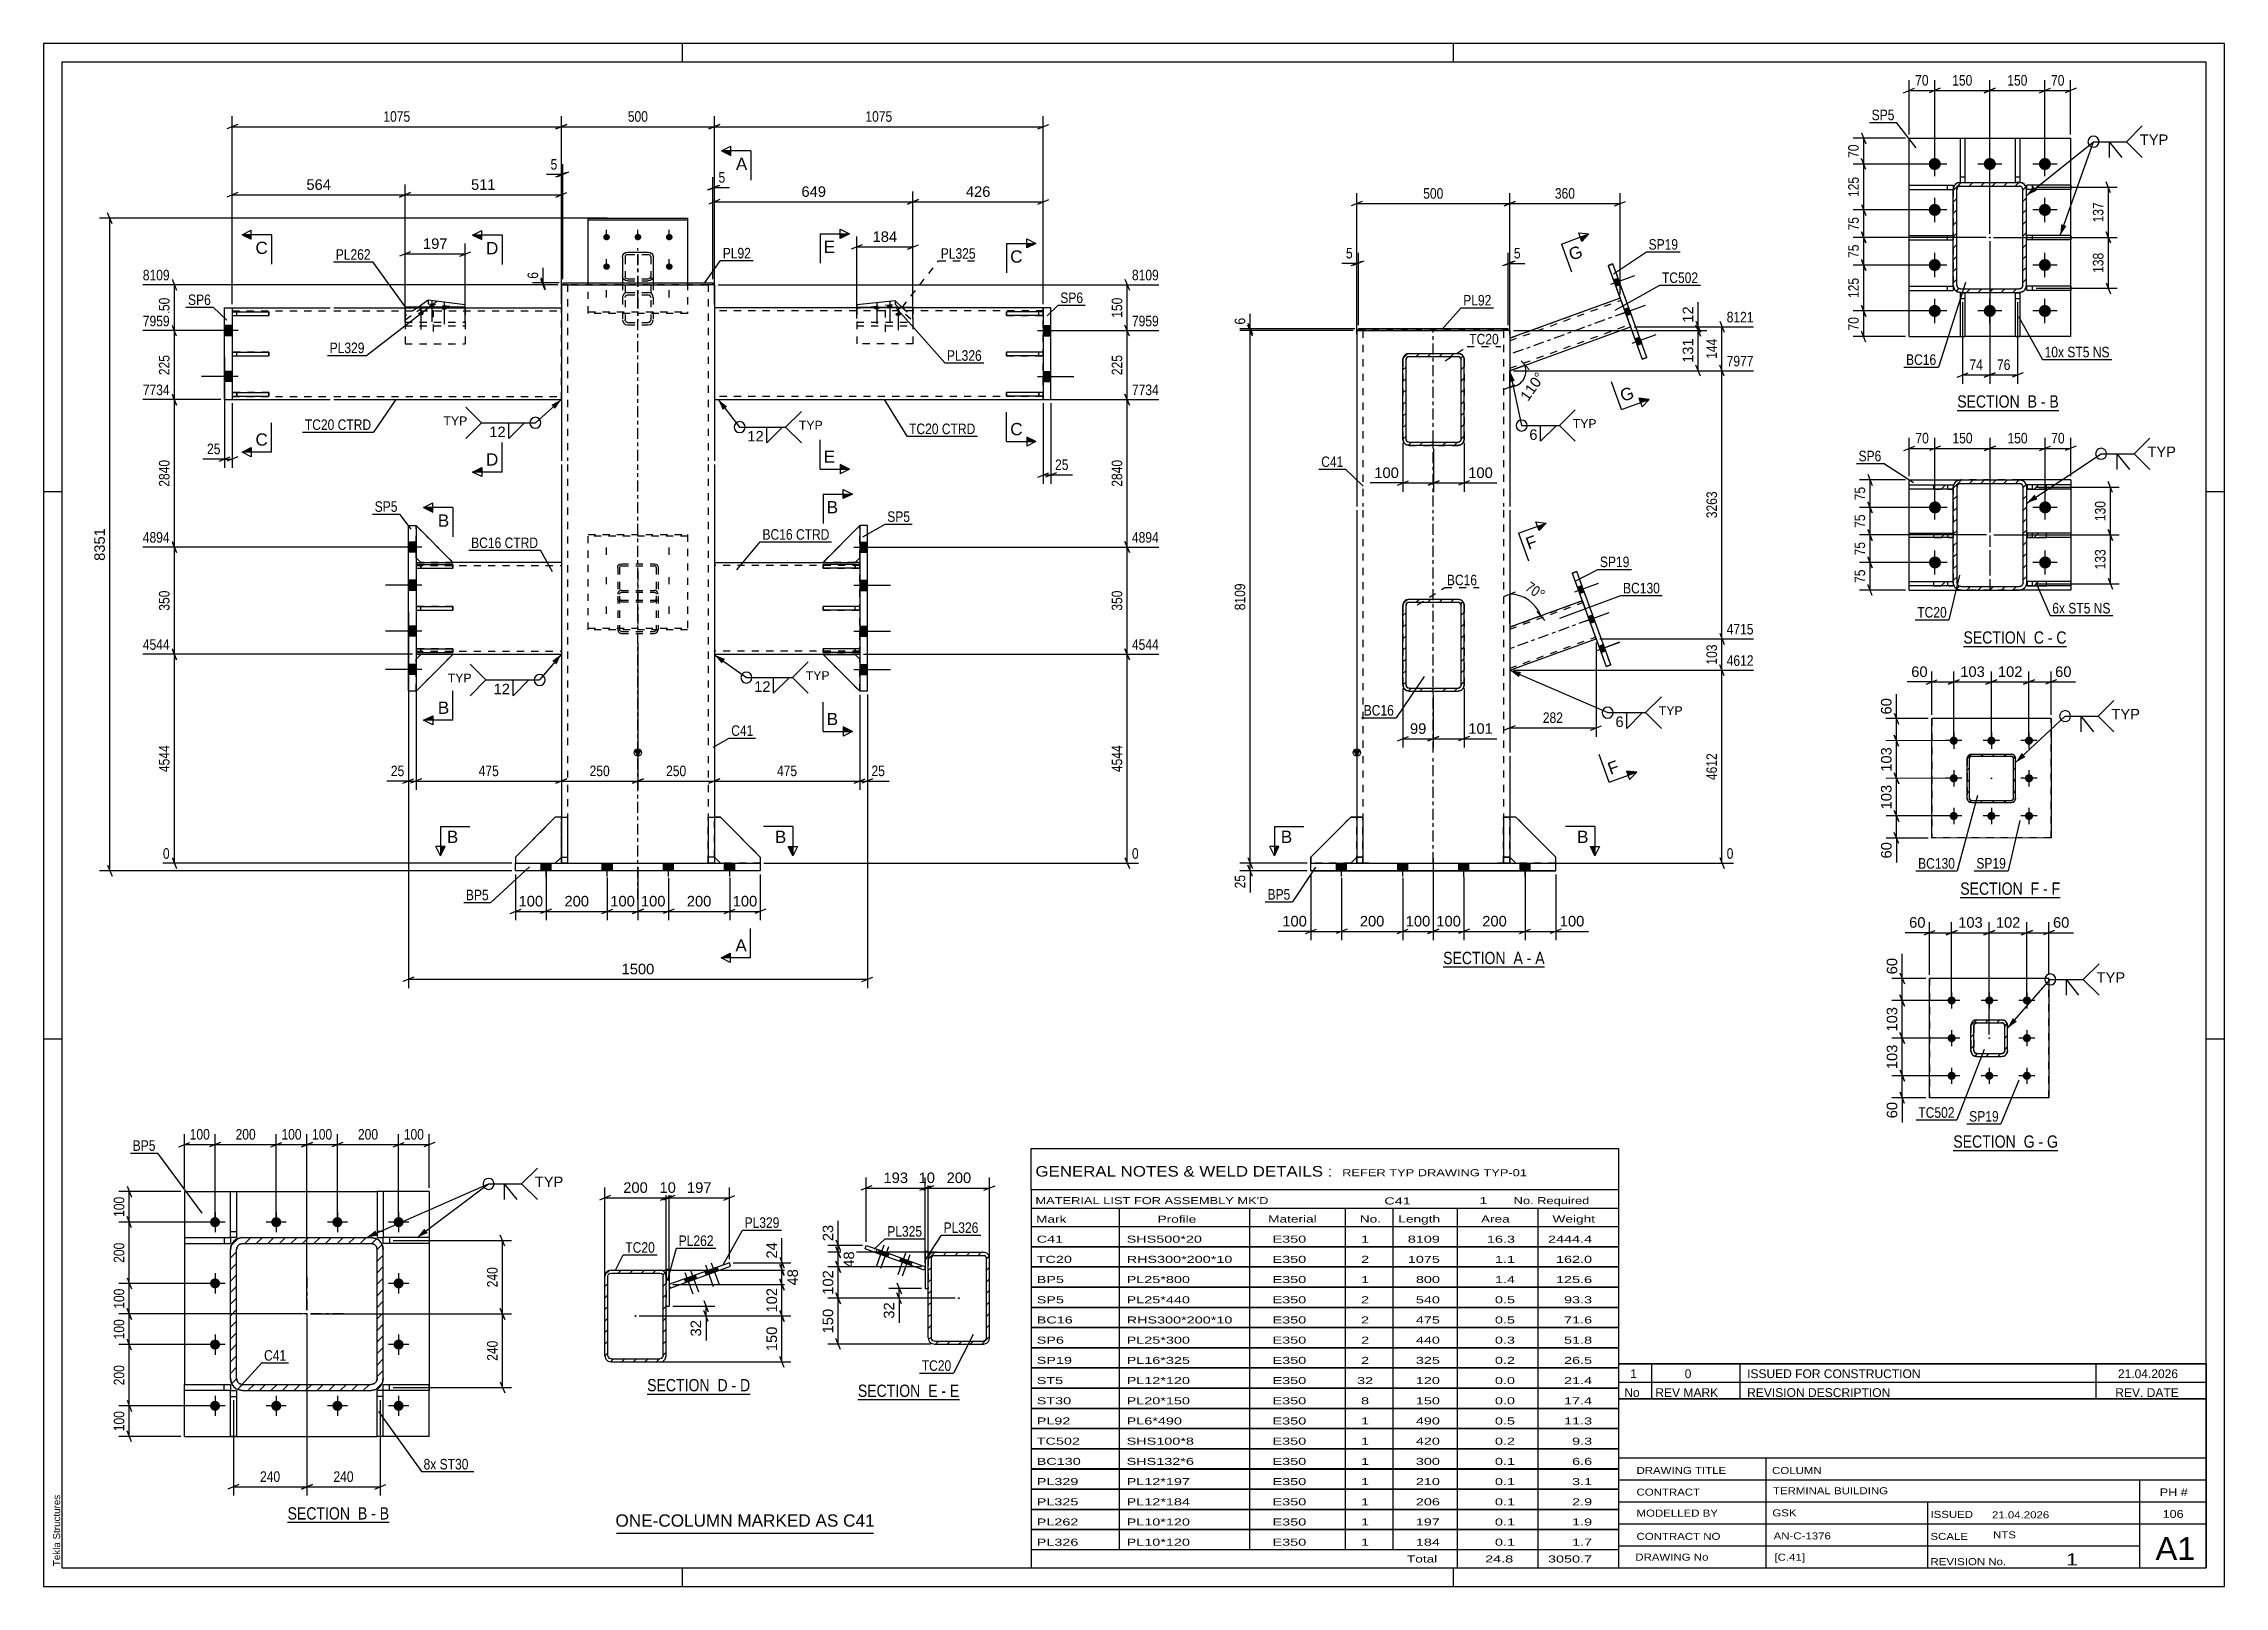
# Paper-space layout 'Layout1' of a CAD drawing. Header units: millimetres. Extents: x 0 to 594, y 0 to 420.
# The model-space entities are those that its viewports show. They can reach past a viewport. Long polylines and large blocks are cut down to what shows.
import ezdxf

# ---------------------------------------------------------------- set-up
doc = ezdxf.new("R2010")
doc.units = ezdxf.units.MM
doc.linetypes.add('DXK_LINE_DOT2', pattern=[3.9198, 1.9599, -1.9599])
doc.linetypes.add('DXK_LINE_DOT3', pattern=[5.9187, 2.979, -0.9799, 0.9799, -0.9799])
doc.layers.add('Viewport layer', color=7, linetype='Continuous', plot=False)
doc.styles.add('Arial', font='ARIAL.TTF', dxfattribs={"height": 0.2})
doc.styles.add('Arial Narrow', font='ARIALN.TTF', dxfattribs={"height": 0.2})

# ---------------------------------------------------------------- blocks, each defined once
blk = doc.blocks.new('Unknown-284928215-18 - 1454')
at = {"color": 6, "linetype": 'Continuous'}
blk.add_line((360.27, -9.35), (387.49, -9.35), dxfattribs=at)
at = {"color": 0, "linetype": 'Continuous'}
blk.add_wipeout([(378.38, -8.6), (378.38, -5.1), (360.27, -5.1), (360.27, -8.6)], dxfattribs=at)
blk.add_wipeout([(381.77, -8.6), (381.77, -5.1), (379.43, -5.1), (379.43, -8.6)], dxfattribs=at)
at = {"color": 7, "linetype": 'Continuous', "style": 'Arial Narrow'}
blk.add_text('SECTION ', height=3.34, dxfattribs=at).set_placement((360.27, -8.6))
at = {"color": 0, "linetype": 'Continuous'}
blk.add_wipeout([(384.09, -8.6), (384.09, -5.1), (382.82, -5.1), (382.82, -8.6)], dxfattribs=at)
at = {"color": 7, "linetype": 'Continuous', "style": 'Arial Narrow'}
blk.add_text('F', height=3.34, dxfattribs=at).set_placement((379.43, -8.6))
at = {"color": 0, "linetype": 'Continuous'}
blk.add_wipeout([(387.49, -8.6), (387.49, -5.1), (385.14, -5.1), (385.14, -8.6)], dxfattribs=at)
at = {"color": 7, "linetype": 'Continuous', "style": 'Arial Narrow'}
for s, p in [('F', (385.14, -8.6)), ('-', (382.82, -8.6))]:
    blk.add_text(s, height=3.34, dxfattribs=at).set_placement(p)
blk = doc.blocks.new('Unknown-284928215-1134')
at = {"color": 5, "linetype": 'Continuous'}
for p, q in [((432.21, 223.11), (-161.79, 223.11)), ((-161.79, 223.11), (-161.79, -196.89)), ((12.21, 218.11), (12.21, 223.11)), ((222.21, 218.11), (222.21, 223.11)), ((432.21, -196.89), (432.21, 223.11)), ((427.21, 218.11), (-156.79, 218.11)), ((-156.79, 218.11), (-156.79, -191.89)), ((427.21, -191.89), (427.21, 218.11)), ((-156.79, 101.11), (-161.79, 101.11)), ((432.21, 101.11), (427.21, 101.11)), ((-156.79, -47.89), (-161.79, -47.89)), ((432.21, -47.89), (427.21, -47.89)), ((-156.79, -191.89), (427.21, -191.89)), ((12.21, -196.89), (12.21, -191.89)), ((222.21, -196.89), (222.21, -191.89)), ((-161.79, -196.89), (432.21, -196.89))]:
    blk.add_line(p, q, dxfattribs=at)
at = {"color": 174, "linetype": 'Continuous', "style": 'Arial'}
blk.add_text('Tekla Structures', height=1.9102, rotation=90, dxfattribs=at).set_placement((-157.29, -191.39))
blk = doc.blocks.new('Unknown-284928215-11 - 3780')
at = {"color": 6, "linetype": 'Continuous'}
blk.add_line((-95.34, -179.44), (-67.7, -179.44), dxfattribs=at)
at = {"color": 0, "linetype": 'Continuous'}
blk.add_wipeout([(-77.23, -178.69), (-77.23, -175.19), (-95.34, -175.19), (-95.34, -178.69)], dxfattribs=at)
blk.add_wipeout([(-73.63, -178.69), (-73.63, -175.19), (-76.18, -175.19), (-76.18, -178.69)], dxfattribs=at)
at = {"color": 7, "linetype": 'Continuous', "style": 'Arial Narrow'}
blk.add_text('SECTION ', height=3.34, dxfattribs=at).set_placement((-95.34, -178.69))
at = {"color": 0, "linetype": 'Continuous'}
blk.add_wipeout([(-71.3, -178.69), (-71.3, -175.19), (-72.58, -175.19), (-72.58, -178.69)], dxfattribs=at)
at = {"color": 7, "linetype": 'Continuous', "style": 'Arial Narrow'}
blk.add_text('B', height=3.34, dxfattribs=at).set_placement((-76.18, -178.69))
at = {"color": 0, "linetype": 'Continuous'}
blk.add_wipeout([(-67.7, -178.69), (-67.7, -175.19), (-70.25, -175.19), (-70.25, -178.69)], dxfattribs=at)
at = {"color": 7, "linetype": 'Continuous', "style": 'Arial Narrow'}
for s, p in [('-', (-72.58, -178.69)), ('B', (-70.25, -178.69))]:
    blk.add_text(s, height=3.34, dxfattribs=at).set_placement(p)
blk = doc.blocks.new('Unknown-284928215-13 - 1659')
at = {"color": 6, "linetype": 'Continuous'}
blk.add_line((2.6, -144.53), (30.67, -144.53), dxfattribs=at)
at = {"color": 0, "linetype": 'Continuous'}
blk.add_wipeout([(20.71, -143.78), (20.71, -140.28), (2.6, -140.28), (2.6, -143.78)], dxfattribs=at)
blk.add_wipeout([(24.53, -143.78), (24.53, -140.28), (21.76, -140.28), (21.76, -143.78)], dxfattribs=at)
at = {"color": 7, "linetype": 'Continuous', "style": 'Arial Narrow'}
blk.add_text('SECTION ', height=3.34, dxfattribs=at).set_placement((2.6, -143.78))
at = {"color": 0, "linetype": 'Continuous'}
blk.add_wipeout([(26.85, -143.78), (26.85, -140.28), (25.58, -140.28), (25.58, -143.78)], dxfattribs=at)
at = {"color": 7, "linetype": 'Continuous', "style": 'Arial Narrow'}
blk.add_text('D', height=3.34, dxfattribs=at).set_placement((21.76, -143.78))
at = {"color": 0, "linetype": 'Continuous'}
blk.add_wipeout([(30.67, -143.78), (30.67, -140.28), (27.9, -140.28), (27.9, -143.78)], dxfattribs=at)
at = {"color": 7, "linetype": 'Continuous', "style": 'Arial Narrow'}
for s, p in [('-', (25.58, -143.78)), ('D', (27.9, -143.78))]:
    blk.add_text(s, height=3.34, dxfattribs=at).set_placement(p)
blk = doc.blocks.new('Unknown-284928215-14 - 2183')
at = {"color": 6, "linetype": 'Continuous'}
blk.add_line((359.45, 123.27), (387.1, 123.27), dxfattribs=at)
at = {"color": 0, "linetype": 'Continuous'}
blk.add_wipeout([(377.56, 124.02), (377.56, 127.52), (359.45, 127.52), (359.45, 124.02)], dxfattribs=at)
blk.add_wipeout([(381.16, 124.02), (381.16, 127.52), (378.61, 127.52), (378.61, 124.02)], dxfattribs=at)
at = {"color": 7, "linetype": 'Continuous', "style": 'Arial Narrow'}
blk.add_text('SECTION ', height=3.34, dxfattribs=at).set_placement((359.45, 124.02))
at = {"color": 0, "linetype": 'Continuous'}
blk.add_wipeout([(383.49, 124.02), (383.49, 127.52), (382.21, 127.52), (382.21, 124.02)], dxfattribs=at)
at = {"color": 7, "linetype": 'Continuous', "style": 'Arial Narrow'}
blk.add_text('B', height=3.34, dxfattribs=at).set_placement((378.61, 124.02))
at = {"color": 0, "linetype": 'Continuous'}
blk.add_wipeout([(387.1, 124.02), (387.1, 127.52), (384.54, 127.52), (384.54, 124.02)], dxfattribs=at)
at = {"color": 7, "linetype": 'Continuous', "style": 'Arial Narrow'}
for s, p in [('-', (382.21, 124.02)), ('B', (384.54, 124.02))]:
    blk.add_text(s, height=3.34, dxfattribs=at).set_placement(p)
blk = doc.blocks.new('Unknown-284928215-15 - 1880')
at = {"color": 6, "linetype": 'Continuous'}
blk.add_line((361.14, 59.02), (389.21, 59.02), dxfattribs=at)
at = {"color": 0, "linetype": 'Continuous'}
blk.add_wipeout([(379.25, 59.77), (379.25, 63.27), (361.14, 63.27), (361.14, 59.77)], dxfattribs=at)
blk.add_wipeout([(383.07, 59.77), (383.07, 63.27), (380.3, 63.27), (380.3, 59.77)], dxfattribs=at)
at = {"color": 7, "linetype": 'Continuous', "style": 'Arial Narrow'}
blk.add_text('SECTION ', height=3.34, dxfattribs=at).set_placement((361.14, 59.77))
at = {"color": 0, "linetype": 'Continuous'}
blk.add_wipeout([(385.39, 59.77), (385.39, 63.27), (384.12, 63.27), (384.12, 59.77)], dxfattribs=at)
at = {"color": 7, "linetype": 'Continuous', "style": 'Arial Narrow'}
blk.add_text('C', height=3.34, dxfattribs=at).set_placement((380.3, 59.77))
at = {"color": 0, "linetype": 'Continuous'}
blk.add_wipeout([(389.21, 59.77), (389.21, 63.27), (386.44, 63.27), (386.44, 59.77)], dxfattribs=at)
at = {"color": 7, "linetype": 'Continuous', "style": 'Arial Narrow'}
for s, p in [('-', (384.12, 59.77)), ('C', (386.44, 59.77))]:
    blk.add_text(s, height=3.34, dxfattribs=at).set_placement(p)
blk = doc.blocks.new('Unknown-284928215-16 - 3590')
at = {"color": 6, "linetype": 'Continuous'}
blk.add_line((59.99, -146.06), (87.64, -146.06), dxfattribs=at)
at = {"color": 0, "linetype": 'Continuous'}
blk.add_wipeout([(78.1, -145.31), (78.1, -141.81), (59.99, -141.81), (59.99, -145.31)], dxfattribs=at)
blk.add_wipeout([(81.71, -145.31), (81.71, -141.81), (79.15, -141.81), (79.15, -145.31)], dxfattribs=at)
at = {"color": 7, "linetype": 'Continuous', "style": 'Arial Narrow'}
blk.add_text('SECTION ', height=3.34, dxfattribs=at).set_placement((59.99, -145.31))
at = {"color": 0, "linetype": 'Continuous'}
blk.add_wipeout([(84.03, -145.31), (84.03, -141.81), (82.76, -141.81), (82.76, -145.31)], dxfattribs=at)
at = {"color": 7, "linetype": 'Continuous', "style": 'Arial Narrow'}
blk.add_text('E', height=3.34, dxfattribs=at).set_placement((79.15, -145.31))
at = {"color": 0, "linetype": 'Continuous'}
blk.add_wipeout([(87.64, -145.31), (87.64, -141.81), (85.08, -141.81), (85.08, -145.31)], dxfattribs=at)
at = {"color": 7, "linetype": 'Continuous', "style": 'Arial Narrow'}
for s, p in [('E', (85.08, -145.31)), ('-', (82.76, -145.31))]:
    blk.add_text(s, height=3.34, dxfattribs=at).set_placement(p)
blk = doc.blocks.new('Unknown-284928215-17 - 2602')
at = {"color": 6, "linetype": 'Continuous'}
blk.add_line((219.41, -28.23), (247.06, -28.23), dxfattribs=at)
at = {"color": 0, "linetype": 'Continuous'}
blk.add_wipeout([(237.52, -27.48), (237.52, -23.98), (219.41, -23.98), (219.41, -27.48)], dxfattribs=at)
blk.add_wipeout([(241.12, -27.48), (241.12, -23.98), (238.57, -23.98), (238.57, -27.48)], dxfattribs=at)
at = {"color": 7, "linetype": 'Continuous', "style": 'Arial Narrow'}
blk.add_text('SECTION ', height=3.34, dxfattribs=at).set_placement((219.41, -27.48))
at = {"color": 0, "linetype": 'Continuous'}
blk.add_wipeout([(243.45, -27.48), (243.45, -23.98), (242.17, -23.98), (242.17, -27.48)], dxfattribs=at)
at = {"color": 7, "linetype": 'Continuous', "style": 'Arial Narrow'}
blk.add_text('A', height=3.34, dxfattribs=at).set_placement((238.57, -27.48))
at = {"color": 0, "linetype": 'Continuous'}
blk.add_wipeout([(247.06, -27.48), (247.06, -23.98), (244.5, -23.98), (244.5, -27.48)], dxfattribs=at)
at = {"color": 7, "linetype": 'Continuous', "style": 'Arial Narrow'}
for s, p in [('-', (242.17, -27.48)), ('A', (244.5, -27.48))]:
    blk.add_text(s, height=3.34, dxfattribs=at).set_placement(p)
blk = doc.blocks.new('Unknown-284928215-19 - 1248')
at = {"color": 6, "linetype": 'Continuous'}
blk.add_line((358.38, -78.21), (386.88, -78.21), dxfattribs=at)
at = {"color": 0, "linetype": 'Continuous'}
blk.add_wipeout([(376.49, -77.46), (376.49, -73.96), (358.38, -73.96), (358.38, -77.46)], dxfattribs=at)
blk.add_wipeout([(380.52, -77.46), (380.52, -73.96), (377.54, -73.96), (377.54, -77.46)], dxfattribs=at)
at = {"color": 7, "linetype": 'Continuous', "style": 'Arial Narrow'}
blk.add_text('SECTION ', height=3.34, dxfattribs=at).set_placement((358.38, -77.46))
at = {"color": 0, "linetype": 'Continuous'}
blk.add_wipeout([(382.85, -77.46), (382.85, -73.96), (381.57, -73.96), (381.57, -77.46)], dxfattribs=at)
at = {"color": 7, "linetype": 'Continuous', "style": 'Arial Narrow'}
blk.add_text('G', height=3.34, dxfattribs=at).set_placement((377.54, -77.46))
at = {"color": 0, "linetype": 'Continuous'}
blk.add_wipeout([(386.88, -77.46), (386.88, -73.96), (383.9, -73.96), (383.9, -77.46)], dxfattribs=at)
at = {"color": 7, "linetype": 'Continuous', "style": 'Arial Narrow'}
for s, p in [('-', (381.57, -77.46)), ('G', (383.9, -77.46))]:
    blk.add_text(s, height=3.34, dxfattribs=at).set_placement(p)
blk = doc.blocks.new('Bolt-284928215-1534 - 1454')
at = {"linetype": 'Continuous'}
for points in [[(357.74, 34.15), (357.92, 34.29), (358.13, 34.39), (358.35, 34.44), (358.58, 34.44), (358.81, 34.4), (359.02, 34.31), (359.21, 34.18), (359.37, 34.01), (359.49, 33.81), (359.56, 33.6), (359.59, 33.37), (359.57, 33.14), (359.5, 32.92), (359.39, 32.72), (359.24, 32.54), (359.06, 32.4), (358.85, 32.31), (358.63, 32.25), (358.4, 32.25), (358.17, 32.29), (357.96, 32.38), (357.77, 32.51), (357.61, 32.68), (357.49, 32.88), (357.42, 33.1), (357.39, 33.32), (357.41, 33.55), (357.48, 33.77), (357.59, 33.97)], [(367.99, 34.15), (368.17, 34.29), (368.38, 34.39), (368.6, 34.44), (368.83, 34.44), (369.06, 34.4), (369.27, 34.31), (369.46, 34.18), (369.62, 34.01), (369.74, 33.81), (369.81, 33.6), (369.84, 33.37), (369.82, 33.14), (369.75, 32.92), (369.64, 32.72), (369.49, 32.54), (369.31, 32.41), (369.1, 32.31), (368.88, 32.26), (368.65, 32.25), (368.42, 32.3), (368.21, 32.38), (368.02, 32.52), (367.86, 32.68), (367.74, 32.88), (367.67, 33.1), (367.64, 33.33), (367.66, 33.56), (367.73, 33.78), (367.84, 33.98)], [(378.24, 34.15), (378.42, 34.29), (378.63, 34.39), (378.85, 34.44), (379.08, 34.45), (379.31, 34.4), (379.52, 34.31), (379.71, 34.18), (379.87, 34.01), (379.99, 33.82), (380.06, 33.6), (380.09, 33.37), (380.07, 33.14), (380, 32.92), (379.89, 32.72), (379.74, 32.55), (379.56, 32.41), (379.35, 32.31), (379.13, 32.26), (378.9, 32.25), (378.67, 32.3), (378.46, 32.39), (378.27, 32.52), (378.11, 32.69), (377.99, 32.88), (377.92, 33.1), (377.89, 33.33), (377.91, 33.56), (377.98, 33.78), (378.09, 33.98)], [(357.74, 23.9), (357.92, 24.04), (358.13, 24.14), (358.36, 24.19), (358.59, 24.19), (358.81, 24.15), (359.02, 24.06), (359.21, 23.93), (359.37, 23.76), (359.49, 23.56), (359.56, 23.35), (359.59, 23.12), (359.57, 22.89), (359.51, 22.67), (359.4, 22.47), (359.24, 22.29), (359.06, 22.15), (358.85, 22.06), (358.63, 22), (358.4, 22), (358.17, 22.04), (357.96, 22.13), (357.77, 22.26), (357.62, 22.43), (357.5, 22.63), (357.42, 22.85), (357.39, 23.07), (357.41, 23.3), (357.48, 23.52), (357.59, 23.72)], [(378.24, 23.9), (378.42, 24.04), (378.63, 24.14), (378.86, 24.19), (379.09, 24.2), (379.31, 24.15), (379.52, 24.06), (379.71, 23.93), (379.87, 23.76), (379.99, 23.57), (380.06, 23.35), (380.09, 23.12), (380.07, 22.89), (380.01, 22.67), (379.9, 22.47), (379.74, 22.3), (379.56, 22.16), (379.35, 22.06), (379.13, 22.01), (378.9, 22), (378.67, 22.05), (378.46, 22.14), (378.27, 22.27), (378.12, 22.44), (378, 22.63), (377.92, 22.85), (377.89, 23.08), (377.91, 23.31), (377.98, 23.53), (378.09, 23.73)], [(357.74, 13.65), (357.93, 13.79), (358.13, 13.89), (358.36, 13.94), (358.59, 13.94), (358.81, 13.9), (359.03, 13.81), (359.21, 13.68), (359.37, 13.51), (359.49, 13.31), (359.57, 13.1), (359.59, 12.87), (359.57, 12.64), (359.51, 12.42), (359.4, 12.22), (359.25, 12.04), (359.06, 11.9), (358.85, 11.81), (358.63, 11.75), (358.4, 11.75), (358.18, 11.79), (357.96, 11.88), (357.77, 12.01), (357.62, 12.18), (357.5, 12.38), (357.42, 12.6), (357.39, 12.82), (357.41, 13.05), (357.48, 13.27), (357.59, 13.47)], [(367.99, 13.65), (368.18, 13.79), (368.38, 13.89), (368.61, 13.94), (368.84, 13.94), (369.06, 13.9), (369.28, 13.81), (369.46, 13.68), (369.62, 13.51), (369.74, 13.31), (369.82, 13.1), (369.84, 12.87), (369.82, 12.64), (369.76, 12.42), (369.65, 12.22), (369.5, 12.04), (369.31, 11.91), (369.1, 11.81), (368.88, 11.76), (368.65, 11.75), (368.43, 11.8), (368.21, 11.88), (368.02, 12.02), (367.87, 12.18), (367.75, 12.38), (367.67, 12.6), (367.64, 12.83), (367.66, 13.06), (367.73, 13.28), (367.84, 13.48)], [(378.24, 13.65), (378.43, 13.79), (378.63, 13.89), (378.86, 13.94), (379.09, 13.95), (379.31, 13.9), (379.53, 13.81), (379.71, 13.68), (379.87, 13.51), (379.99, 13.32), (380.07, 13.1), (380.09, 12.87), (380.07, 12.64), (380.01, 12.42), (379.9, 12.22), (379.75, 12.05), (379.56, 11.91), (379.35, 11.81), (379.13, 11.76), (378.9, 11.75), (378.68, 11.8), (378.46, 11.89), (378.27, 12.02), (378.12, 12.19), (378, 12.38), (377.92, 12.6), (377.89, 12.83), (377.91, 13.06), (377.98, 13.28), (378.09, 13.48)]]:
    blk.add_hatch(color=1, dxfattribs=at).paths.add_polyline_path(points)
at = {"color": 1, "linetype": 'Continuous'}
for p, q in [((360.69, 33.35), (356.29, 33.35)), ((358.49, 35.55), (358.49, 31.15)), ((370.94, 33.35), (366.54, 33.35)), ((368.74, 35.55), (368.74, 31.15)), ((381.19, 33.35), (376.79, 33.35)), ((378.99, 35.55), (378.99, 31.15)), ((358.49, 25.3), (358.49, 20.9)), ((378.99, 25.3), (378.99, 20.9)), ((360.69, 23.1), (356.29, 23.1)), ((381.19, 23.1), (376.79, 23.1)), ((360.69, 12.85), (356.29, 12.85)), ((358.49, 15.05), (358.49, 10.65)), ((370.94, 12.85), (366.54, 12.85)), ((368.74, 15.05), (368.74, 10.65)), ((381.19, 12.85), (376.79, 12.85)), ((378.99, 15.05), (378.99, 10.65))]:
    blk.add_line(p, q, dxfattribs=at)
blk = doc.blocks.new('Part-284928215-1482 - 1454')
at = {"linetype": 'Continuous'}
h = blk.add_hatch(dxfattribs=at)
h.set_pattern_fill('', scale=0.7, style=0, pattern_type=0)
h.set_pattern_definition([(45, (363.3419, 29.6962), (-1.57154, 1.57154), [])])
h.paths.add_polyline_path([(374.14, 29.7), (363.34, 29.7), (362.88, 29.6), (362.49, 29.34), (362.23, 28.96), (362.14, 28.5), (362.14, 17.7), (362.24, 17.24), (362.5, 16.85), (362.88, 16.59), (363.34, 16.5), (374.14, 16.5), (374.6, 16.59), (374.99, 16.85), (375.25, 17.24), (375.34, 17.7), (375.34, 28.5), (375.25, 28.96), (374.99, 29.35), (374.6, 29.61)])
h.paths.add_polyline_path([(374.7, 28.73), (374.74, 28.5), (374.74, 17.7), (374.7, 17.47), (374.57, 17.27), (374.37, 17.14), (374.14, 17.1), (363.34, 17.1), (363.11, 17.14), (362.92, 17.27), (362.79, 17.47), (362.74, 17.7), (362.74, 28.5), (362.79, 28.73), (362.92, 28.92), (363.11, 29.05), (363.34, 29.1), (374.14, 29.1), (374.37, 29.05), (374.57, 28.92)])
blk.add_hatch(color=246, dxfattribs=at).paths.add_polyline_path([(368.74, 23, -1), (368.74, 23.2, -1)])
at = {"color": 2, "linetype": 'Continuous'}
for p, q in [((362.23, 28.96), (362.14, 28.5)), ((362.14, 28.5), (362.14, 28.5)), ((362.14, 17.7), (362.14, 28.5)), ((362.74, 28.5), (362.79, 28.73)), ((362.74, 28.5), (362.74, 28.5)), ((362.74, 17.7), (362.74, 28.5)), ((362.79, 28.73), (362.92, 28.92)), ((363.34, 29.7), (362.88, 29.6)), ((362.92, 28.92), (363.11, 29.05)), ((363.11, 29.05), (363.34, 29.1)), ((363.34, 29.7), (363.34, 29.7)), ((363.34, 29.7), (374.14, 29.7)), ((363.34, 29.1), (363.34, 29.1)), ((363.34, 29.1), (374.14, 29.1)), ((374.14, 29.7), (374.14, 29.7)), ((374.6, 29.61), (374.14, 29.7)), ((374.14, 29.1), (374.14, 29.1)), ((374.14, 29.1), (374.37, 29.05)), ((374.37, 29.05), (374.57, 28.92)), ((374.57, 28.92), (374.7, 28.73)), ((374.7, 28.73), (374.74, 28.5)), ((374.74, 28.5), (374.74, 28.5)), ((374.74, 17.7), (374.74, 28.5)), ((375.34, 28.5), (375.25, 28.96)), ((375.34, 28.5), (375.34, 28.5)), ((375.34, 17.7), (375.34, 28.5)), ((362.14, 17.7), (362.14, 17.7)), ((362.14, 17.7), (362.24, 17.24)), ((362.74, 17.7), (362.74, 17.7)), ((362.79, 17.47), (362.74, 17.7)), ((362.92, 17.27), (362.79, 17.47)), ((362.88, 16.59), (363.34, 16.5)), ((363.11, 17.14), (362.92, 17.27)), ((363.34, 17.1), (363.11, 17.14)), ((363.34, 17.1), (363.34, 17.1)), ((363.34, 17.1), (374.14, 17.1)), ((363.34, 16.5), (363.34, 16.5)), ((363.34, 16.5), (374.14, 16.5)), ((374.37, 17.14), (374.14, 17.1)), ((374.14, 17.1), (374.14, 17.1)), ((374.14, 16.5), (374.6, 16.59)), ((374.14, 16.5), (374.14, 16.5)), ((374.57, 17.27), (374.37, 17.14)), ((374.7, 17.47), (374.57, 17.27)), ((374.74, 17.7), (374.7, 17.47)), ((374.74, 17.7), (374.74, 17.7)), ((375.25, 17.24), (375.34, 17.7)), ((375.34, 17.7), (375.34, 17.7))]:
    blk.add_line(p, q, dxfattribs=at)
at = {"color": 7, "linetype": 'DXK_LINE_DOT2'}
for p, q in [((362.14, 28.5), (362.23, 28.95)), ((362.14, 28.5), (362.14, 17.7)), ((362.23, 28.95), (362.23, 28.96)), ((362.79, 28.73), (362.74, 28.5)), ((362.74, 17.7), (362.74, 28.5)), ((362.92, 28.92), (362.79, 28.73)), ((362.88, 29.61), (363.34, 29.7)), ((363.11, 29.05), (362.92, 28.92)), ((363.34, 29.1), (363.11, 29.05)), ((363.34, 29.7), (374.14, 29.7)), ((363.34, 29.7), (363.34, 29.7)), ((363.34, 29.1), (374.14, 29.1)), ((374.14, 29.7), (374.6, 29.61)), ((374.37, 29.05), (374.14, 29.1)), ((374.57, 28.92), (374.37, 29.05)), ((374.7, 28.73), (374.57, 28.92)), ((374.74, 28.5), (374.7, 28.73)), ((374.74, 17.7), (374.74, 28.5)), ((375.25, 28.96), (375.34, 28.5)), ((375.34, 17.7), (375.34, 28.5)), ((362.23, 17.24), (362.14, 17.7)), ((362.74, 17.7), (362.79, 17.47)), ((362.79, 17.47), (362.92, 17.27)), ((363.34, 16.5), (362.88, 16.59)), ((362.92, 17.27), (363.11, 17.14)), ((363.11, 17.14), (363.34, 17.1)), ((363.34, 17.1), (374.14, 17.1)), ((363.34, 16.5), (374.14, 16.5)), ((374.14, 17.1), (374.37, 17.14)), ((374.6, 16.59), (374.14, 16.5)), ((374.37, 17.14), (374.57, 17.27)), ((374.57, 17.27), (374.7, 17.47)), ((374.7, 17.47), (374.74, 17.7)), ((375.34, 17.7), (375.25, 17.24))]:
    blk.add_line(p, q, dxfattribs=at)
at = {"color": 7, "linetype": 'DXK_LINE_DOT3'}
blk.add_line((368.74, 23.1), (368.74, 23.1), dxfattribs=at)
at = {"color": 246, "linetype": 'DXK_LINE_DOT2'}
blk.add_line((368.74, 23.1), (368.74, 23.1), dxfattribs=at)
at = {"color": 246, "linetype": 'Continuous'}
blk.add_circle((368.74, 23.1), 0.1, dxfattribs=at)
at = {"color": 2, "linetype": 'Continuous'}
for centre, start, end in [((363.34, 28.5), 112.50991, 157.50991), ((374.14, 28.5), 22.50991, 67.50991), ((363.34, 17.7), 202.50991, 247.50991), ((374.14, 17.7), 292.50991, 337.50991)]:
    blk.add_arc(centre, 1.2, start, end, dxfattribs=at)
at = {"color": 7, "linetype": 'DXK_LINE_DOT2'}
for centre, start, end in [((374.14, 28.5), 22.50991, 67.50991), ((363.34, 17.7), 202.50991, 247.50991), ((374.14, 17.7), 292.50991, 337.50991)]:
    blk.add_arc(centre, 1.2, start, end, dxfattribs=at)
blk = doc.blocks.new('Part-284928215-1487 - 1454')
at = {"color": 2, "linetype": 'Continuous'}
for p, q in [((384.99, 39.35), (352.49, 39.34)), ((352.49, 39.34), (352.49, 39.35)), ((352.5, 6.84), (352.49, 39.34)), ((384.99, 39.35), (384.99, 39.35)), ((384.99, 39.35), (385, 6.85)), ((385, 6.85), (352.5, 6.84)), ((352.5, 6.85), (352.5, 6.84)), ((385, 6.85), (385, 6.85))]:
    blk.add_line(p, q, dxfattribs=at)
at = {"color": 7, "linetype": 'DXK_LINE_DOT2'}
for p, q in [((384.99, 39.35), (352.49, 39.35)), ((352.49, 39.35), (352.5, 6.85)), ((385, 6.85), (384.99, 39.35)), ((385, 6.85), (352.5, 6.85))]:
    blk.add_line(p, q, dxfattribs=at)
blk = doc.blocks.new('Part-284928215-3873 - 3780')
at = {"color": 2, "linetype": 'Continuous'}
for p, q in [((-123.43, -143.57), (-123.43, -141.9)), ((-123.43, -141.9), (-110.93, -141.9)), ((-112.59, -143.57), (-112.59, -141.9)), ((-110.93, -141.9), (-110.93, -143.57)), ((-110.93, -143.57), (-123.43, -143.57))]:
    blk.add_line(p, q, dxfattribs=at)
blk = doc.blocks.new('Part-284928215-3806 - 3780')
at = {"linetype": 'Continuous'}
h = blk.add_hatch(dxfattribs=at)
h.set_pattern_fill('', scale=0.7, style=0, pattern_type=0)
h.set_pattern_definition([(45, (-71.3178, -143.316), (-1.571545, 1.571545), [])])
h.paths.add_polyline_path([(-72.59, -143.57), (-71.32, -143.32), (-70.24, -142.59), (-69.51, -141.51), (-69.26, -140.24), (-69.26, -105.24), (-69.51, -103.96), (-70.24, -102.88), (-71.32, -102.16), (-72.59, -101.9), (-107.59, -101.9), (-108.87, -102.16), (-109.95, -102.88), (-110.67, -103.96), (-110.93, -105.24), (-110.93, -140.24), (-110.67, -141.51), (-109.95, -142.59), (-108.87, -143.32), (-107.59, -143.57)])
h.paths.add_polyline_path([(-108.23, -141.78), (-108.77, -141.42), (-109.13, -140.87), (-109.26, -140.24), (-109.26, -105.24), (-109.13, -104.6), (-108.77, -104.06), (-108.23, -103.7), (-107.59, -103.57), (-72.59, -103.57), (-71.96, -103.7), (-71.41, -104.06), (-71.05, -104.6), (-70.93, -105.24), (-70.93, -140.24), (-71.05, -140.87), (-71.41, -141.42), (-71.96, -141.78), (-72.59, -141.9), (-107.59, -141.9)])
at = {"color": 7, "linetype": 'DXK_LINE_DOT2'}
for p, q in [((-110.93, -105.24), (-110.67, -103.96)), ((-110.93, -140.24), (-110.93, -105.24)), ((-109.13, -104.6), (-109.26, -105.24)), ((-109.26, -140.24), (-109.26, -105.24)), ((-108.87, -102.16), (-107.59, -101.9)), ((-107.59, -103.57), (-108.23, -103.7)), ((-107.59, -101.9), (-72.59, -101.9)), ((-107.59, -103.57), (-72.59, -103.57)), ((-72.59, -101.9), (-71.32, -102.16)), ((-71.96, -103.7), (-72.59, -103.57)), ((-70.93, -105.24), (-71.05, -104.6)), ((-70.93, -140.24), (-70.93, -105.24)), ((-69.51, -103.96), (-69.26, -105.24)), ((-69.26, -140.24), (-69.26, -105.24)), ((-110.67, -141.51), (-110.93, -140.24)), ((-109.26, -140.24), (-109.13, -140.87)), ((-108.23, -141.78), (-107.59, -141.9)), ((-107.59, -141.9), (-72.59, -141.9)), ((-72.59, -141.9), (-71.96, -141.78)), ((-71.05, -140.87), (-70.93, -140.24)), ((-69.26, -140.24), (-69.51, -141.51)), ((-107.59, -143.57), (-108.87, -143.32)), ((-107.59, -143.57), (-72.59, -143.57)), ((-71.32, -143.32), (-72.59, -143.57))]:
    blk.add_line(p, q, dxfattribs=at)
at = {"color": 2, "linetype": 'Continuous'}
for p, q in [((-110.67, -103.96), (-110.93, -105.24)), ((-110.93, -140.24), (-110.93, -105.24)), ((-109.26, -105.24), (-109.13, -104.6)), ((-109.26, -140.24), (-109.26, -105.24)), ((-107.59, -101.9), (-108.87, -102.16)), ((-108.23, -103.7), (-107.59, -103.57)), ((-107.59, -101.9), (-72.59, -101.9)), ((-107.59, -103.57), (-72.59, -103.57)), ((-71.32, -102.16), (-72.59, -101.9)), ((-72.59, -103.57), (-71.96, -103.7)), ((-71.05, -104.6), (-70.93, -105.24)), ((-70.93, -140.24), (-70.93, -105.24)), ((-69.26, -105.24), (-69.51, -103.96)), ((-69.26, -140.24), (-69.26, -105.24)), ((-110.93, -140.24), (-110.67, -141.51)), ((-109.13, -140.87), (-109.26, -140.24)), ((-107.59, -141.9), (-108.23, -141.78)), ((-107.59, -141.9), (-72.59, -141.9)), ((-71.96, -141.78), (-72.59, -141.9)), ((-70.93, -140.24), (-71.05, -140.87)), ((-69.51, -141.51), (-69.26, -140.24)), ((-108.87, -143.32), (-107.59, -143.57)), ((-107.59, -143.57), (-72.59, -143.57)), ((-72.59, -143.57), (-71.32, -143.32))]:
    blk.add_line(p, q, dxfattribs=at)
at = {"color": 7, "linetype": 'DXK_LINE_DOT3'}
for p, q in [((-90.09, -112.74), (-90.09, -132.74)), ((-80.09, -122.74), (-100.09, -122.74))]:
    blk.add_line(p, q, dxfattribs=at)
at = {"color": 7, "linetype": 'DXK_LINE_DOT2'}
for centre, radius, start, end in [((-107.59, -105.24), 3.33, 112.5, 157.5), ((-107.59, -105.24), 1.67, 112.5, 157.5), ((-72.59, -105.24), 1.67, 22.5, 67.5), ((-72.59, -105.24), 3.33, 22.5, 67.5), ((-107.59, -140.24), 3.33, 202.5, 247.5), ((-107.59, -140.24), 1.67, 202.5, 247.5), ((-72.59, -140.24), 1.67, 292.5, 337.5), ((-72.59, -140.24), 3.33, 292.5, 337.5)]:
    blk.add_arc(centre, radius, start, end, dxfattribs=at)
at = {"color": 2, "linetype": 'Continuous'}
for centre, radius, start, end in [((-107.59, -105.24), 3.33, 112.5, 157.5), ((-107.59, -105.24), 1.67, 112.5, 157.5), ((-72.59, -105.24), 1.67, 22.5, 67.5), ((-72.59, -105.24), 3.33, 22.5, 67.5), ((-107.59, -140.24), 3.33, 202.5, 247.5), ((-107.59, -140.24), 1.67, 202.5, 247.5), ((-72.59, -140.24), 1.67, 292.5, 337.5), ((-72.59, -140.24), 3.33, 292.5, 337.5)]:
    blk.add_arc(centre, radius, start, end, dxfattribs=at)
blk = doc.blocks.new('Part-284928215-3888 - 3780')
at = {"color": 2, "linetype": 'Continuous'}
for p, q in [((-110.93, -101.9), (-110.93, -89.4)), ((-110.93, -89.4), (-109.26, -89.4)), ((-109.26, -89.4), (-109.26, -101.9)), ((-110.93, -100.24), (-109.26, -100.24)), ((-109.26, -101.9), (-110.93, -101.9))]:
    blk.add_line(p, q, dxfattribs=at)
blk = doc.blocks.new('Bolt-284928215-3807 - 3780')
at = {"linetype": 'Continuous'}
for points in [[(-113.72, -97.74, -1), (-116.47, -97.74, -1)], [(-97.05, -97.74, -1), (-99.8, -97.74, -1)], [(-80.39, -97.74, -1), (-83.14, -97.74, -1)], [(-63.72, -97.74, -1), (-66.47, -97.74, -1)], [(-113.72, -114.4, -1), (-116.47, -114.4, -1)], [(-63.72, -114.4, -1), (-66.47, -114.4, -1)], [(-113.72, -131.07, -1), (-116.47, -131.07, -1)], [(-63.72, -131.07, -1), (-66.47, -131.07, -1)], [(-113.72, -147.74, -1), (-116.47, -147.74, -1)], [(-97.05, -147.74, -1), (-99.8, -147.74, -1)], [(-80.39, -147.74, -1), (-83.14, -147.74, -1)], [(-63.72, -147.74, -1), (-66.47, -147.74, -1)]]:
    blk.add_hatch(color=1, dxfattribs=at).paths.add_polyline_path(points)
at = {"color": 1, "linetype": 'Continuous'}
for p, q in [((-115.09, -94.99), (-115.09, -100.49)), ((-98.43, -94.99), (-98.43, -100.49)), ((-81.76, -94.99), (-81.76, -100.49)), ((-65.09, -94.99), (-65.09, -100.49)), ((-112.34, -97.74), (-117.84, -97.74)), ((-95.68, -97.74), (-101.18, -97.74)), ((-79.01, -97.74), (-84.51, -97.74)), ((-62.34, -97.74), (-67.84, -97.74)), ((-115.09, -111.65), (-115.09, -117.15)), ((-65.09, -111.65), (-65.09, -117.15)), ((-112.34, -114.4), (-117.84, -114.4)), ((-62.34, -114.4), (-67.84, -114.4)), ((-115.09, -128.32), (-115.09, -133.82)), ((-65.09, -128.32), (-65.09, -133.82)), ((-112.34, -131.07), (-117.84, -131.07)), ((-62.34, -131.07), (-67.84, -131.07)), ((-112.34, -147.74), (-117.84, -147.74)), ((-115.09, -144.99), (-115.09, -150.49)), ((-95.68, -147.74), (-101.18, -147.74)), ((-98.43, -144.99), (-98.43, -150.49)), ((-79.01, -147.74), (-84.51, -147.74)), ((-81.76, -144.99), (-81.76, -150.49)), ((-62.34, -147.74), (-67.84, -147.74)), ((-65.09, -144.99), (-65.09, -150.49))]:
    blk.add_line(p, q, dxfattribs=at)
blk = doc.blocks.new('Part-284928215-3878 - 3780')
at = {"color": 2, "linetype": 'Continuous'}
for p, q in [((-110.93, -156.07), (-110.93, -143.57)), ((-110.93, -143.57), (-109.26, -143.57)), ((-110.93, -145.24), (-109.26, -145.24)), ((-109.26, -143.57), (-109.26, -156.07)), ((-109.26, -156.07), (-110.93, -156.07))]:
    blk.add_line(p, q, dxfattribs=at)
blk = doc.blocks.new('Part-284928215-3883 - 3780')
at = {"color": 2, "linetype": 'Continuous'}
for p, q in [((-123.43, -101.9), (-123.43, -103.57)), ((-123.43, -101.9), (-110.93, -101.9)), ((-123.43, -103.57), (-110.93, -103.57)), ((-112.59, -101.9), (-112.59, -103.57)), ((-110.93, -101.9), (-110.93, -103.57))]:
    blk.add_line(p, q, dxfattribs=at)
blk = doc.blocks.new('Part-284928215-3893 - 3780')
at = {"color": 2, "linetype": 'Continuous'}
for p, q in [((-69.26, -143.57), (-69.26, -141.9)), ((-69.26, -141.9), (-56.76, -141.9)), ((-67.59, -143.57), (-67.59, -141.9)), ((-56.76, -141.9), (-56.76, -143.57)), ((-56.76, -143.57), (-69.26, -143.57))]:
    blk.add_line(p, q, dxfattribs=at)
blk = doc.blocks.new('Part-284928215-3898 - 3780')
at = {"color": 2, "linetype": 'Continuous'}
for p, q in [((-70.93, -156.07), (-70.93, -143.57)), ((-69.26, -143.57), (-70.93, -143.57)), ((-69.26, -145.24), (-70.93, -145.24)), ((-69.26, -156.07), (-69.26, -143.57)), ((-69.26, -156.07), (-70.93, -156.07))]:
    blk.add_line(p, q, dxfattribs=at)
blk = doc.blocks.new('Part-284928215-3903 - 3780')
at = {"color": 2, "linetype": 'Continuous'}
for p, q in [((-56.76, -101.9), (-69.26, -101.9)), ((-69.26, -103.57), (-69.26, -101.9)), ((-56.76, -103.57), (-69.26, -103.57)), ((-67.59, -101.9), (-67.59, -103.57)), ((-56.76, -101.9), (-56.76, -103.57))]:
    blk.add_line(p, q, dxfattribs=at)
blk = doc.blocks.new('Part-284928215-3908 - 3780')
at = {"color": 2, "linetype": 'Continuous'}
for p, q in [((-70.93, -89.4), (-70.93, -101.9)), ((-69.26, -89.4), (-70.93, -89.4)), ((-69.26, -89.4), (-69.26, -101.9)), ((-69.26, -100.24), (-70.93, -100.24)), ((-70.93, -101.9), (-69.26, -101.9))]:
    blk.add_line(p, q, dxfattribs=at)
blk = doc.blocks.new('Part-284928215-3913 - 3780')
at = {"color": 2, "linetype": 'Continuous'}
for p, q in [((-123.43, -89.4), (-110.93, -89.4)), ((-123.43, -89.4), (-123.43, -101.9)), ((-109.26, -89.4), (-70.93, -89.4)), ((-56.76, -89.4), (-69.26, -89.4)), ((-56.76, -89.4), (-56.76, -101.9)), ((-123.43, -103.57), (-123.43, -141.9)), ((-56.76, -103.57), (-56.76, -141.9)), ((-123.43, -156.07), (-123.43, -143.57)), ((-56.76, -156.07), (-56.76, -143.57)), ((-123.43, -156.07), (-110.93, -156.07)), ((-109.26, -156.07), (-70.93, -156.07)), ((-56.76, -156.07), (-69.26, -156.07))]:
    blk.add_line(p, q, dxfattribs=at)
at = {"color": 7, "linetype": 'DXK_LINE_DOT2'}
for p, q in [((-110.93, -89.4), (-109.26, -89.4)), ((-69.26, -89.4), (-70.93, -89.4)), ((-123.43, -101.9), (-123.43, -103.57)), ((-56.76, -101.9), (-56.76, -103.57)), ((-123.43, -143.57), (-123.43, -141.9)), ((-56.76, -143.57), (-56.76, -141.9)), ((-110.93, -156.07), (-109.26, -156.07)), ((-69.26, -156.07), (-70.93, -156.07))]:
    blk.add_line(p, q, dxfattribs=at)
blk = doc.blocks.new('Part-284928215-3013 - 2965')
at = {"color": 2, "linetype": 'Continuous'}
for p, q in [((-20.33, 157.97), (20.5, 157.97)), ((-20.33, 157.97), (-20.33, 157.47)), ((-20.33, 157.47), (-18.94, 157.47)), ((20.5, 157.47), (19.1, 157.47)), ((20.5, 157.97), (20.5, 157.47))]:
    blk.add_line(p, q, dxfattribs=at)
at = {"color": 7, "linetype": 'DXK_LINE_DOT2'}
blk.add_line((19.1, 157.47), (-18.94, 157.47), dxfattribs=at)
blk = doc.blocks.new('Part-284928215-2967 - 2965')
at = {"color": 2, "linetype": 'Continuous'}
for p, q in [((-20.75, 12.5), (-20.75, 0)), ((-20.75, 12.5), (-19.08, 12.5)), ((-19.08, 12.5), (-19.08, 0)), ((-20.75, 1.67), (-19.08, 1.67)), ((-20.75, 0), (-19.08, 0))]:
    blk.add_line(p, q, dxfattribs=at)
blk = doc.blocks.new('Bolt-284928215-3141 - 2965')
at = {"linetype": 'Continuous'}
for points in [[(-59.04, 149.16), (-59.19, 149.17), (-59.34, 149.2), (-59.48, 149.25), (-59.59, 149.31), (-59.68, 149.38), (-59.75, 149.46), (-59.78, 149.55), (-59.78, 149.64), (-59.75, 149.73), (-59.68, 149.81), (-59.59, 149.89), (-59.48, 149.95), (-59.34, 149.99), (-59.19, 150.02), (-59.04, 150.03), (-58.88, 150.02), (-58.73, 149.99), (-58.59, 149.95), (-58.48, 149.89), (-58.39, 149.81), (-58.32, 149.73), (-58.29, 149.64), (-58.29, 149.55), (-58.32, 149.46), (-58.39, 149.38), (-58.48, 149.31), (-58.59, 149.25), (-58.73, 149.2), (-58.88, 149.17)], [(-56.07, 151.22), (-56.22, 151.23), (-56.37, 151.26), (-56.51, 151.3), (-56.63, 151.36), (-56.72, 151.43), (-56.78, 151.51), (-56.81, 151.6), (-56.81, 151.68), (-56.78, 151.77), (-56.72, 151.85), (-56.63, 151.92), (-56.51, 151.98), (-56.37, 152.02), (-56.22, 152.05), (-56.07, 152.06), (-55.91, 152.05), (-55.76, 152.02), (-55.63, 151.98), (-55.51, 151.92), (-55.42, 151.85), (-55.35, 151.77), (-55.32, 151.68), (-55.32, 151.6), (-55.35, 151.51), (-55.42, 151.43), (-55.51, 151.36), (-55.63, 151.3), (-55.76, 151.26), (-55.91, 151.23)], [(-52.71, 150.64), (-52.87, 150.65), (-53.01, 150.68), (-53.15, 150.73), (-53.27, 150.78), (-53.36, 150.86), (-53.42, 150.94), (-53.46, 151.02), (-53.46, 151.11), (-53.42, 151.2), (-53.36, 151.28), (-53.27, 151.35), (-53.15, 151.41), (-53.01, 151.45), (-52.87, 151.48), (-52.71, 151.49), (-52.55, 151.48), (-52.4, 151.45), (-52.27, 151.41), (-52.15, 151.35), (-52.06, 151.28), (-52, 151.2), (-51.96, 151.11), (-51.96, 151.02), (-52, 150.94), (-52.06, 150.86), (-52.15, 150.78), (-52.27, 150.73), (-52.4, 150.68), (-52.55, 150.65)]]:
    blk.add_hatch(color=1, dxfattribs=at).paths.add_polyline_path(points)
at = {"color": 1, "linetype": 'Continuous'}
for p, q in [((-59.04, 151.16), (-59.04, 145.29)), ((-56.07, 153.21), (-56.07, 147.33)), ((-52.71, 152.63), (-52.71, 146.76))]:
    blk.add_line(p, q, dxfattribs=at)
at = {"color": 1, "linetype": 'DXK_LINE_DOT2'}
blk.add_line((-55.68, 150.59), (-55.68, 144.72), dxfattribs=at)
blk = doc.blocks.new('Part-284928215-3033 - 2965')
at = {"color": 2, "linetype": 'Continuous'}
for p, q in [((-62.41, 46.89), (-62.41, 91.89)), ((-62.41, 91.89), (-60.33, 91.89)), ((-60.33, 91.89), (-60.33, 81.29)), ((-60.33, 80.29), (-60.33, 69.83)), ((-60.33, 68.83), (-60.33, 58.37)), ((-60.33, 57.37), (-60.33, 46.89)), ((-62.41, 46.89), (-60.33, 46.89))]:
    blk.add_line(p, q, dxfattribs=at)
at = {"color": 7, "linetype": 'DXK_LINE_DOT2'}
for p, q in [((-60.33, 81.29), (-60.33, 80.29)), ((-60.33, 69.83), (-60.33, 68.83)), ((-60.33, 58.37), (-60.33, 57.37))]:
    blk.add_line(p, q, dxfattribs=at)
blk = doc.blocks.new('Part-284928215-2969 - 2965')
at = {"color": 2, "linetype": 'Continuous'}
for p, q in [((-22.42, 12.5), (-33.25, 1.67)), ((-20.75, 12.5), (-22.42, 12.5)), ((-33.25, 1.67), (-33.25, 0)), ((-22.42, 0), (-20.75, 1.67))]:
    blk.add_line(p, q, dxfattribs=at)
at = {"color": 7, "linetype": 'DXK_LINE_DOT2'}
for p, q in [((-20.75, 12.5), (-20.75, 1.67)), ((-33.25, 0), (-22.42, 0))]:
    blk.add_line(p, q, dxfattribs=at)
blk = doc.blocks.new('Part-284928215-2974 - 2965')
at = {"color": 2, "linetype": 'Continuous'}
for p, q in [((-33.25, -2.08), (-33.25, 0)), ((-33.25, 0), (33.42, 0)), ((33.42, -2.08), (-33.25, -2.08)), ((33.42, 0), (33.42, -2.08))]:
    blk.add_line(p, q, dxfattribs=at)
blk = doc.blocks.new('Part-284928215-3079 - 2965')
at = {"color": 2, "linetype": 'Continuous'}
for p, q in [((20.92, 81.89), (20.92, 80.22)), ((20.92, 81.89), (50.5, 81.89)), ((20.92, 80.22), (20.92, 56.89)), ((60.5, 81.89), (59.25, 81.89)), ((20.92, 56.89), (60.5, 56.89))]:
    blk.add_line(p, q, dxfattribs=at)
at = {"color": 7, "linetype": 'DXK_LINE_DOT2'}
for p, q in [((60.5, 81.06), (20.92, 81.06)), ((20.92, 80.81), (20.92, 80.22)), ((59.25, 81.89), (50.5, 81.89)), ((60.5, 56.89), (60.5, 81.89)), ((20.92, 57.72), (20.92, 57.79)), ((60.5, 57.72), (20.92, 57.72))]:
    blk.add_line(p, q, dxfattribs=at)
blk = doc.blocks.new('Part-284928215-3038 - 2965')
at = {"color": 2, "linetype": 'Continuous'}
for p, q in [((110.5, 151.22), (110.5, 150.08)), ((112.59, 151.22), (110.5, 151.22)), ((110.5, 149.08), (110.5, 139.12)), ((112.59, 126.22), (112.59, 151.22)), ((110.5, 138.12), (110.5, 128.16)), ((110.5, 127.16), (110.5, 126.22)), ((110.5, 126.22), (112.59, 126.22))]:
    blk.add_line(p, q, dxfattribs=at)
at = {"color": 7, "linetype": 'DXK_LINE_DOT2'}
for p, q in [((110.5, 150.08), (110.5, 149.08)), ((110.5, 139.12), (110.5, 138.12)), ((110.5, 128.16), (110.5, 127.16))]:
    blk.add_line(p, q, dxfattribs=at)
blk = doc.blocks.new('Part-284928215-3043 - 2965')
at = {"color": 2, "linetype": 'Continuous'}
for p, q in [((60.5, 91.89), (60.5, 81.29)), ((62.59, 91.89), (60.5, 91.89)), ((62.59, 46.89), (62.59, 91.89)), ((60.5, 80.29), (60.5, 69.83)), ((60.5, 68.83), (60.5, 58.37)), ((60.5, 57.37), (60.5, 46.89)), ((60.5, 46.89), (62.59, 46.89))]:
    blk.add_line(p, q, dxfattribs=at)
at = {"color": 7, "linetype": 'DXK_LINE_DOT2'}
for p, q in [((60.5, 81.29), (60.5, 80.29)), ((60.5, 69.83), (60.5, 68.83)), ((60.5, 58.37), (60.5, 57.37))]:
    blk.add_line(p, q, dxfattribs=at)
blk = doc.blocks.new('Part-284928215-2979 - 2965')
at = {"linetype": 'Continuous'}
blk.add_hatch(color=2, dxfattribs=at).paths.add_polyline_path([(0.08, 29.23), (-0.72, 30.63), (0.88, 30.63)])
at = {"color": 7, "linetype": 'DXK_LINE_DOT3'}
for p, q in [((0.08, 109.56), (0.08, 167.47)), ((0.08, 30.17), (0.08, 108.56)), ((0.08, -10), (0.08, 29.17))]:
    blk.add_line(p, q, dxfattribs=at)
at = {"color": 2, "linetype": 'Continuous'}
for p, q in [((-20.75, 157.47), (-20.75, 109.56)), ((-20.75, 157.47), (-20.33, 157.47)), ((-18.94, 157.47), (19.1, 157.47)), ((20.92, 157.47), (20.5, 157.47)), ((20.92, 157.47), (20.92, 109.56)), ((-20.75, 108.56), (-20.75, 30.17)), ((20.92, 108.56), (20.92, 30.17)), ((0.08, 29.23), (-0.72, 30.63)), ((-0.72, 30.63), (0.88, 30.63)), ((0.88, 30.63), (0.08, 29.23)), ((-20.75, 29.17), (-20.75, 12.5)), ((20.92, 29.17), (20.92, 12.5))]:
    blk.add_line(p, q, dxfattribs=at)
at = {"color": 7, "linetype": 'DXK_LINE_DOT2'}
for p, q in [((-18.96, 157.47), (-20.33, 157.47)), ((-18.94, 157.47), (-19.77, 157.47)), ((-19.08, 157.47), (-19.08, 109.56)), ((-18.96, 157.47), (-18.94, 157.47)), ((20.5, 157.47), (18.76, 157.47)), ((19.25, 157.47), (19.25, 109.56)), ((-19.08, 108.56), (-19.08, 30.17)), ((19.25, 108.56), (19.25, 30.17)), ((-19.08, 29.17), (-19.08, 0)), ((19.25, 29.17), (19.25, 0)), ((-20.75, 12.5), (-20.75, 0)), ((20.92, 12.5), (20.92, 0)), ((-20.75, 0), (20.92, 0))]:
    blk.add_line(p, q, dxfattribs=at)
at = {"color": 2, "linetype": 'Continuous'}
blk.add_circle((0.08, 30.13), 1, dxfattribs=at)
blk = doc.blocks.new('Bolt-284928215-2980 - 2965')
at = {"linetype": 'Continuous'}
for points in [[(60.5, 87.43), (60.5, 84.68), (62.59, 84.68), (62.59, 87.43)], [(60.5, 87.43), (60.5, 84.68), (62.59, 84.68), (62.59, 87.43)], [(60.5, 87.43), (60.5, 84.68), (62.59, 84.68), (62.59, 87.43)], [(60.5, 77.01), (60.5, 74.26), (62.59, 74.26), (62.59, 77.01)], [(60.5, 77.01), (60.5, 74.26), (62.59, 74.26), (62.59, 77.01)], [(60.5, 64.51), (60.5, 61.76), (62.59, 61.76), (62.59, 64.51)], [(60.5, 64.51), (60.5, 61.76), (62.59, 61.76), (62.59, 64.51)], [(60.5, 54.1), (60.5, 51.35), (62.59, 51.35), (62.59, 54.1)], [(60.5, 54.1), (60.5, 51.35), (62.59, 51.35), (62.59, 54.1)], [(60.5, 54.1), (60.5, 51.35), (62.59, 51.35), (62.59, 54.1)]]:
    blk.add_hatch(color=1, dxfattribs=at).paths.add_polyline_path(points)
at = {"color": 1, "linetype": 'Continuous'}
for p, q in [((58.92, 86.06), (68.84, 86.06)), ((58.92, 86.06), (68.84, 86.06)), ((58.92, 86.06), (68.84, 86.06)), ((60.5, 87.43), (62.59, 87.43)), ((60.5, 87.43), (62.59, 87.43)), ((60.5, 87.43), (62.59, 87.43)), ((60.5, 84.68), (62.59, 84.68)), ((60.5, 84.68), (62.59, 84.68)), ((60.5, 84.68), (62.59, 84.68)), ((58.92, 75.64), (68.84, 75.64)), ((58.92, 75.64), (68.84, 75.64)), ((60.5, 77.01), (62.59, 77.01)), ((60.5, 77.01), (62.59, 77.01)), ((60.5, 74.26), (62.59, 74.26)), ((60.5, 74.26), (62.59, 74.26)), ((58.92, 63.14), (68.84, 63.14)), ((58.92, 63.14), (68.84, 63.14)), ((60.5, 64.51), (62.59, 64.51)), ((60.5, 64.51), (62.59, 64.51)), ((60.5, 61.76), (62.59, 61.76)), ((60.5, 61.76), (62.59, 61.76)), ((60.5, 54.1), (62.59, 54.1)), ((60.5, 54.1), (62.59, 54.1)), ((60.5, 54.1), (62.59, 54.1)), ((58.92, 52.72), (68.84, 52.72)), ((58.92, 52.72), (68.84, 52.72)), ((58.92, 52.72), (68.84, 52.72)), ((60.5, 51.35), (62.59, 51.35)), ((60.5, 51.35), (62.59, 51.35)), ((60.5, 51.35), (62.59, 51.35))]:
    blk.add_line(p, q, dxfattribs=at)
blk = doc.blocks.new('Bolt-284928215-2981 - 2965')
at = {"linetype": 'Continuous'}
for points in [[(110.5, 146.35), (110.5, 143.6), (112.59, 143.6), (112.59, 146.35)], [(110.5, 146.35), (110.5, 143.6), (112.59, 143.6), (112.59, 146.35)], [(110.5, 133.85), (110.5, 131.1), (112.59, 131.1), (112.59, 133.85)], [(110.5, 133.85), (110.5, 131.1), (112.59, 131.1), (112.59, 133.85)]]:
    blk.add_hatch(color=1, dxfattribs=at).paths.add_polyline_path(points)
at = {"color": 1, "linetype": 'Continuous'}
for p, q in [((108.92, 144.97), (118.84, 144.97)), ((108.92, 144.97), (118.84, 144.97)), ((110.5, 146.35), (112.59, 146.35)), ((110.5, 146.35), (112.59, 146.35)), ((110.5, 143.6), (112.59, 143.6)), ((110.5, 143.6), (112.59, 143.6)), ((108.92, 132.47), (118.84, 132.47)), ((108.92, 132.47), (118.84, 132.47)), ((110.5, 133.85), (112.59, 133.85)), ((110.5, 133.85), (112.59, 133.85)), ((110.5, 131.1), (112.59, 131.1)), ((110.5, 131.1), (112.59, 131.1))]:
    blk.add_line(p, q, dxfattribs=at)
blk = doc.blocks.new('Bolt-284928215-2982 - 2965')
at = {"linetype": 'Continuous'}
for points in [[(-62.41, 87.43), (-62.41, 84.68), (-60.33, 84.68), (-60.33, 87.43)], [(-62.41, 87.43), (-62.41, 84.68), (-60.33, 84.68), (-60.33, 87.43)], [(-62.41, 87.43), (-62.41, 84.68), (-60.33, 84.68), (-60.33, 87.43)], [(-62.41, 77.01), (-62.41, 74.26), (-60.33, 74.26), (-60.33, 77.01)], [(-62.41, 77.01), (-62.41, 74.26), (-60.33, 74.26), (-60.33, 77.01)], [(-62.41, 64.51), (-62.41, 61.76), (-60.33, 61.76), (-60.33, 64.51)], [(-62.41, 64.51), (-62.41, 61.76), (-60.33, 61.76), (-60.33, 64.51)], [(-62.41, 54.1), (-62.41, 51.35), (-60.33, 51.35), (-60.33, 54.1)], [(-62.41, 54.1), (-62.41, 51.35), (-60.33, 51.35), (-60.33, 54.1)], [(-62.41, 54.1), (-62.41, 51.35), (-60.33, 51.35), (-60.33, 54.1)]]:
    blk.add_hatch(color=1, dxfattribs=at).paths.add_polyline_path(points)
at = {"color": 1, "linetype": 'Continuous'}
for p, q in [((-58.75, 86.06), (-68.66, 86.06)), ((-58.75, 86.06), (-68.66, 86.06)), ((-58.75, 86.06), (-68.66, 86.06)), ((-60.33, 87.43), (-62.41, 87.43)), ((-60.33, 87.43), (-62.41, 87.43)), ((-60.33, 87.43), (-62.41, 87.43)), ((-60.33, 84.68), (-62.41, 84.68)), ((-60.33, 84.68), (-62.41, 84.68)), ((-60.33, 84.68), (-62.41, 84.68)), ((-58.75, 75.64), (-68.66, 75.64)), ((-58.75, 75.64), (-68.66, 75.64)), ((-60.33, 77.01), (-62.41, 77.01)), ((-60.33, 77.01), (-62.41, 77.01)), ((-60.33, 74.26), (-62.41, 74.26)), ((-60.33, 74.26), (-62.41, 74.26)), ((-58.75, 63.14), (-68.66, 63.14)), ((-58.75, 63.14), (-68.66, 63.14)), ((-60.33, 64.51), (-62.41, 64.51)), ((-60.33, 64.51), (-62.41, 64.51)), ((-60.33, 61.76), (-62.41, 61.76)), ((-60.33, 61.76), (-62.41, 61.76)), ((-60.33, 54.1), (-62.41, 54.1)), ((-60.33, 54.1), (-62.41, 54.1)), ((-60.33, 54.1), (-62.41, 54.1)), ((-58.75, 52.72), (-68.66, 52.72)), ((-58.75, 52.72), (-68.66, 52.72)), ((-58.75, 52.72), (-68.66, 52.72)), ((-60.33, 51.35), (-62.41, 51.35)), ((-60.33, 51.35), (-62.41, 51.35)), ((-60.33, 51.35), (-62.41, 51.35))]:
    blk.add_line(p, q, dxfattribs=at)
blk = doc.blocks.new('Part-284928215-3134 - 2965')
at = {"color": 2, "linetype": 'Continuous'}
for p, q in [((60.5, 58.37), (50.5, 58.37)), ((50.5, 57.37), (50.5, 58.37)), ((60.5, 57.37), (50.5, 57.37)), ((60.5, 58.37), (60.5, 57.37))]:
    blk.add_line(p, q, dxfattribs=at)
at = {"color": 7, "linetype": 'DXK_LINE_DOT2'}
blk.add_line((59.25, 57.37), (59.25, 58.37), dxfattribs=at)
blk = doc.blocks.new('Bolt-284928215-2983 - 2965')
at = {"linetype": 'Continuous'}
for points in [[(-112.5, 146.35), (-112.5, 143.6), (-110.41, 143.6), (-110.41, 146.35)], [(-112.5, 146.35), (-112.5, 143.6), (-110.41, 143.6), (-110.41, 146.35)], [(-112.5, 133.85), (-112.5, 131.1), (-110.41, 131.1), (-110.41, 133.85)], [(-112.5, 133.85), (-112.5, 131.1), (-110.41, 131.1), (-110.41, 133.85)]]:
    blk.add_hatch(color=1, dxfattribs=at).paths.add_polyline_path(points)
at = {"color": 1, "linetype": 'Continuous'}
for p, q in [((-108.83, 144.97), (-118.75, 144.97)), ((-108.83, 144.97), (-118.75, 144.97)), ((-110.41, 146.35), (-112.5, 146.35)), ((-110.41, 146.35), (-112.5, 146.35)), ((-110.41, 143.6), (-112.5, 143.6)), ((-110.41, 143.6), (-112.5, 143.6)), ((-108.83, 132.47), (-118.75, 132.47)), ((-108.83, 132.47), (-118.75, 132.47)), ((-110.41, 133.85), (-112.5, 133.85)), ((-110.41, 133.85), (-112.5, 133.85)), ((-110.41, 131.1), (-112.5, 131.1)), ((-110.41, 131.1), (-112.5, 131.1))]:
    blk.add_line(p, q, dxfattribs=at)
blk = doc.blocks.new('Bolt-284928215-2984 - 2965')
at = {"linetype": 'Continuous'}
for points in [[(-8.46, 171.29), (-8.27, 171.27), (-8.09, 171.22), (-7.92, 171.13), (-7.78, 171.01), (-7.66, 170.86), (-7.59, 170.7), (-7.55, 170.52), (-7.55, 170.34), (-7.59, 170.17), (-7.66, 170), (-7.78, 169.86), (-7.92, 169.74), (-8.09, 169.65), (-8.27, 169.59), (-8.46, 169.57), (-8.65, 169.59), (-8.83, 169.65), (-9, 169.74), (-9.14, 169.86), (-9.25, 170), (-9.33, 170.17), (-9.37, 170.34), (-9.37, 170.52), (-9.33, 170.7), (-9.25, 170.86), (-9.14, 171.01), (-9, 171.13), (-8.83, 171.22), (-8.65, 171.27)], [(0.08, 171.29), (0.27, 171.27), (0.46, 171.22), (0.62, 171.13), (0.76, 171.01), (0.88, 170.86), (0.96, 170.7), (1, 170.52), (1, 170.34), (0.96, 170.17), (0.88, 170), (0.76, 169.86), (0.62, 169.74), (0.46, 169.65), (0.27, 169.59), (0.08, 169.57), (-0.11, 169.59), (-0.29, 169.65), (-0.46, 169.74), (-0.6, 169.86), (-0.71, 170), (-0.79, 170.17), (-0.83, 170.34), (-0.83, 170.52), (-0.79, 170.7), (-0.71, 170.86), (-0.6, 171.01), (-0.46, 171.13), (-0.29, 171.22), (-0.11, 171.27)], [(8.63, 171.29), (8.82, 171.27), (9, 171.22), (9.16, 171.13), (9.31, 171.01), (9.42, 170.86), (9.5, 170.7), (9.54, 170.52), (9.54, 170.34), (9.5, 170.17), (9.42, 170), (9.31, 169.86), (9.16, 169.74), (9, 169.65), (8.82, 169.59), (8.63, 169.57), (8.43, 169.59), (8.25, 169.65), (8.09, 169.74), (7.94, 169.86), (7.83, 170), (7.75, 170.17), (7.71, 170.34), (7.71, 170.52), (7.75, 170.7), (7.83, 170.86), (7.94, 171.01), (8.09, 171.13), (8.25, 171.22), (8.43, 171.27)], [(-8.46, 163.27), (-8.27, 163.25), (-8.09, 163.19), (-7.92, 163.1), (-7.78, 162.98), (-7.66, 162.84), (-7.59, 162.67), (-7.55, 162.5), (-7.55, 162.32), (-7.59, 162.14), (-7.66, 161.97), (-7.78, 161.83), (-7.92, 161.71), (-8.09, 161.62), (-8.27, 161.56), (-8.46, 161.54), (-8.65, 161.56), (-8.83, 161.62), (-9, 161.71), (-9.14, 161.83), (-9.25, 161.97), (-9.33, 162.14), (-9.37, 162.32), (-9.37, 162.5), (-9.33, 162.67), (-9.25, 162.84), (-9.14, 162.98), (-9, 163.1), (-8.83, 163.19), (-8.65, 163.25)], [(8.63, 163.27), (8.82, 163.25), (9, 163.19), (9.16, 163.1), (9.31, 162.98), (9.42, 162.84), (9.5, 162.67), (9.54, 162.5), (9.54, 162.32), (9.5, 162.14), (9.42, 161.97), (9.31, 161.83), (9.16, 161.71), (9, 161.62), (8.82, 161.56), (8.63, 161.54), (8.43, 161.56), (8.25, 161.62), (8.09, 161.71), (7.94, 161.83), (7.83, 161.97), (7.75, 162.14), (7.71, 162.32), (7.71, 162.5), (7.75, 162.67), (7.83, 162.84), (7.94, 162.98), (8.09, 163.1), (8.25, 163.19), (8.43, 163.25)]]:
    blk.add_hatch(color=1, dxfattribs=at).paths.add_polyline_path(points)
at = {"color": 1, "linetype": 'Continuous'}
for p, q in [((-8.46, 170.06), (-8.46, 172.43)), ((0.08, 170.06), (0.08, 172.43)), ((8.63, 170.06), (8.63, 172.43)), ((-8.46, 162.03), (-8.46, 164.4)), ((8.63, 162.03), (8.63, 164.4))]:
    blk.add_line(p, q, dxfattribs=at)
at = {"color": 1, "linetype": 'DXK_LINE_DOT2'}
for p, q in [((-8.46, 154.01), (-8.46, 156.37)), ((0.08, 154.01), (0.08, 156.37)), ((8.63, 154.01), (8.63, 156.37))]:
    blk.add_line(p, q, dxfattribs=at)
blk = doc.blocks.new('Bolt-284928215-2985 - 2965')
at = {"color": 1, "linetype": 'DXK_LINE_DOT2'}
for p, q in [((-8.46, 83.94), (-8.46, 86.3)), ((0.08, 83.94), (0.08, 86.3)), ((8.63, 83.94), (8.63, 86.3)), ((-8.46, 75.91), (-8.46, 78.28)), ((8.63, 75.91), (8.63, 78.28)), ((-8.46, 67.89), (-8.46, 70.25)), ((0.08, 67.89), (0.08, 70.25)), ((8.63, 67.89), (8.63, 70.25))]:
    blk.add_line(p, q, dxfattribs=at)
blk = doc.blocks.new('Bolt-284928215-2986 - 2965')
at = {"linetype": 'Continuous'}
for points in [[(-23.54, 0), (-26.29, 0), (-26.29, -2.08), (-23.54, -2.08)], [(-23.54, 0), (-26.29, 0), (-26.29, -2.08), (-23.54, -2.08)], [(-23.54, 0), (-26.29, 0), (-26.29, -2.08), (-23.54, -2.08)], [(-23.54, 0), (-26.29, 0), (-26.29, -2.08), (-23.54, -2.08)], [(-6.88, 0), (-9.63, 0), (-9.63, -2.08), (-6.88, -2.08)], [(-6.88, 0), (-9.63, 0), (-9.63, -2.08), (-6.88, -2.08)], [(9.79, 0), (7.04, 0), (7.04, -2.08), (9.79, -2.08)], [(9.79, 0), (7.04, 0), (7.04, -2.08), (9.79, -2.08)], [(26.46, 0), (23.71, 0), (23.71, -2.08), (26.46, -2.08)], [(26.46, 0), (23.71, 0), (23.71, -2.08), (26.46, -2.08)], [(26.46, 0), (23.71, 0), (23.71, -2.08), (26.46, -2.08)], [(26.46, 0), (23.71, 0), (23.71, -2.08), (26.46, -2.08)]]:
    blk.add_hatch(color=1, dxfattribs=at).paths.add_polyline_path(points)
at = {"color": 1, "linetype": 'Continuous'}
for p, q in [((-26.29, -2.08), (-26.29, 0)), ((-26.29, -2.08), (-26.29, 0)), ((-26.29, -2.08), (-26.29, 0)), ((-26.29, -2.08), (-26.29, 0)), ((-24.92, -3.67), (-24.92, 0)), ((-24.92, -3.67), (-24.92, 0)), ((-24.92, -3.67), (-24.92, 0)), ((-24.92, -3.67), (-24.92, 0)), ((-23.54, -2.08), (-23.54, 0)), ((-23.54, -2.08), (-23.54, 0)), ((-23.54, -2.08), (-23.54, 0)), ((-23.54, -2.08), (-23.54, 0)), ((-9.63, -2.08), (-9.63, 0)), ((-9.63, -2.08), (-9.63, 0)), ((-8.25, -3.67), (-8.25, 0)), ((-8.25, -3.67), (-8.25, 0)), ((-6.88, -2.08), (-6.88, 0)), ((-6.88, -2.08), (-6.88, 0)), ((7.04, -2.08), (7.04, 0)), ((7.04, -2.08), (7.04, 0)), ((8.42, -3.67), (8.42, 0)), ((8.42, -3.67), (8.42, 0)), ((9.79, -2.08), (9.79, 0)), ((9.79, -2.08), (9.79, 0)), ((23.71, -2.08), (23.71, 0)), ((23.71, -2.08), (23.71, 0)), ((23.71, -2.08), (23.71, 0)), ((23.71, -2.08), (23.71, 0)), ((25.08, -3.67), (25.08, 0)), ((25.08, -3.67), (25.08, 0)), ((25.08, -3.67), (25.08, 0)), ((25.08, -3.67), (25.08, 0)), ((26.46, -2.08), (26.46, 0)), ((26.46, -2.08), (26.46, 0)), ((26.46, -2.08), (26.46, 0)), ((26.46, -2.08), (26.46, 0))]:
    blk.add_line(p, q, dxfattribs=at)
blk = doc.blocks.new('Part-284928215-2998 - 2965')
at = {"color": 7, "linetype": 'DXK_LINE_DOT2'}
for p, q in [((-22.42, 12.5), (-33.25, 1.67)), ((-20.75, 12.5), (-22.42, 12.5)), ((-20.75, 1.67), (-20.75, 12.5)), ((-33.25, 1.67), (-33.25, 0)), ((-22.42, 0), (-20.75, 1.67)), ((-33.25, 0), (-22.42, 0))]:
    blk.add_line(p, q, dxfattribs=at)
blk = doc.blocks.new('Part-284928215-2999 - 2965')
at = {"color": 7, "linetype": 'DXK_LINE_DOT2'}
for p, q in [((-20.75, 0), (-20.75, 12.5)), ((-20.75, 12.5), (-19.08, 12.5)), ((-19.08, 12.5), (-19.08, 0)), ((-20.75, 1.67), (-19.08, 1.67)), ((-19.08, 0), (-20.75, 0))]:
    blk.add_line(p, q, dxfattribs=at)
blk = doc.blocks.new('Part-284928215-3000 - 2965')
at = {"color": 2, "linetype": 'Continuous'}
for p, q in [((22.58, 12.5), (20.92, 12.5)), ((33.42, 1.67), (22.58, 12.5)), ((22.58, 0), (20.92, 1.67)), ((33.42, 1.67), (33.42, 0))]:
    blk.add_line(p, q, dxfattribs=at)
at = {"color": 7, "linetype": 'DXK_LINE_DOT2'}
for p, q in [((20.92, 1.67), (20.92, 12.5)), ((33.42, 0), (22.58, 0))]:
    blk.add_line(p, q, dxfattribs=at)
blk = doc.blocks.new('Part-284928215-3001 - 2965')
at = {"color": 2, "linetype": 'Continuous'}
for p, q in [((19.25, 12.5), (19.25, 0)), ((19.25, 12.5), (20.92, 12.5)), ((20.92, 12.5), (20.92, 0)), ((20.92, 1.67), (19.25, 1.67)), ((19.25, 0), (20.92, 0))]:
    blk.add_line(p, q, dxfattribs=at)
blk = doc.blocks.new('Part-284928215-3002 - 2965')
at = {"color": 7, "linetype": 'DXK_LINE_DOT2'}
for p, q in [((-100.41, 150.08), (-110.41, 150.08)), ((-110.41, 150.08), (-110.41, 149.08)), ((-110.41, 149.08), (-100.41, 149.08)), ((-109.16, 149.08), (-109.16, 150.08)), ((-100.41, 149.08), (-100.41, 150.08))]:
    blk.add_line(p, q, dxfattribs=at)
blk = doc.blocks.new('Part-284928215-3003 - 2965')
at = {"color": 7, "linetype": 'DXK_LINE_DOT2'}
for p, q in [((-100.41, 139.12), (-110.41, 139.12)), ((-110.41, 139.12), (-110.41, 138.12)), ((-110.41, 138.12), (-100.41, 138.12)), ((-109.16, 138.12), (-109.16, 139.12)), ((-100.41, 138.12), (-100.41, 139.12))]:
    blk.add_line(p, q, dxfattribs=at)
blk = doc.blocks.new('Part-284928215-3004 - 2965')
at = {"color": 2, "linetype": 'Continuous'}
for p, q in [((-110.41, 150.08), (-100.41, 150.08)), ((-110.41, 150.08), (-110.41, 149.08)), ((-110.41, 149.08), (-100.41, 149.08)), ((-100.41, 150.08), (-100.41, 149.08))]:
    blk.add_line(p, q, dxfattribs=at)
at = {"color": 7, "linetype": 'DXK_LINE_DOT2'}
blk.add_line((-109.16, 149.08), (-109.16, 150.08), dxfattribs=at)
blk = doc.blocks.new('Part-284928215-3005 - 2965')
at = {"color": 2, "linetype": 'Continuous'}
for p, q in [((-110.41, 139.12), (-100.41, 139.12)), ((-110.41, 139.12), (-110.41, 138.12)), ((-110.41, 138.12), (-100.41, 138.12)), ((-100.41, 139.12), (-100.41, 138.12))]:
    blk.add_line(p, q, dxfattribs=at)
at = {"color": 7, "linetype": 'DXK_LINE_DOT2'}
blk.add_line((-109.16, 138.12), (-109.16, 139.12), dxfattribs=at)
blk = doc.blocks.new('Part-284928215-3006 - 2965')
at = {"color": 7, "linetype": 'DXK_LINE_DOT2'}
for p, q in [((-13.46, 63.56), (-13.46, 89.46)), ((-13.46, 89.46), (13.63, 89.46)), ((13.63, 89.46), (13.63, 63.56)), ((13.63, 89.01), (-13.46, 89.01)), ((-13.46, 64.01), (13.63, 64.01)), ((13.63, 63.56), (-13.46, 63.56))]:
    blk.add_line(p, q, dxfattribs=at)
blk = doc.blocks.new('Part-284928215-3007 - 2965')
at = {"color": 2, "linetype": 'Continuous'}
for p, q in [((-13.46, 157.97), (-13.46, 175.59)), ((-13.46, 175.59), (13.63, 175.59)), ((-13.46, 175.13), (13.63, 175.13)), ((13.63, 175.59), (13.63, 157.97))]:
    blk.add_line(p, q, dxfattribs=at)
at = {"color": 7, "linetype": 'DXK_LINE_DOT2'}
for p, q in [((-13.46, 149.68), (-13.46, 157.97)), ((13.63, 157.97), (13.63, 149.68)), ((-13.46, 150.14), (13.63, 150.14)), ((13.63, 149.68), (-13.46, 149.68))]:
    blk.add_line(p, q, dxfattribs=at)
blk = doc.blocks.new('Part-284928215-3008 - 2965')
at = {"color": 7, "linetype": 'DXK_LINE_DOT2'}
for p, q in [((-5.42, 80.51), (-5.34, 80.87)), ((-5.42, 80.51), (-5.42, 63.63)), ((-5.34, 80.87), (-5.12, 81.18)), ((-5.12, 81.18), (-4.8, 81.38)), ((-4.88, 80.69), (-4.92, 80.51)), ((-4.92, 80.51), (-4.92, 63.63)), ((-4.77, 80.84), (-4.88, 80.69)), ((-4.8, 81.38), (-4.42, 81.45)), ((-4.61, 80.95), (-4.77, 80.84)), ((-4.42, 80.98), (-4.61, 80.95)), ((-4.42, 81.45), (4.58, 81.45)), ((-4.42, 80.98), (4.58, 80.98)), ((4.58, 81.45), (4.97, 81.38)), ((4.77, 80.95), (4.58, 80.98)), ((4.94, 80.84), (4.77, 80.95)), ((5.05, 80.69), (4.94, 80.84)), ((4.97, 81.38), (5.29, 81.18)), ((5.08, 80.51), (5.05, 80.69)), ((5.08, 80.51), (5.08, 63.63)), ((5.29, 81.18), (5.51, 80.87)), ((5.51, 80.87), (5.58, 80.51)), ((5.58, 80.51), (5.58, 63.63)), ((-5.34, 73.61), (-5.42, 73.21)), ((-5.34, 71.69), (-5.42, 72.05)), ((-5.12, 71.39), (-5.34, 71.69)), ((-4.8, 71.19), (-5.12, 71.39)), ((-4.92, 73.21), (-4.88, 73.41)), ((-4.92, 72.05), (-4.88, 71.87)), ((-4.88, 73.41), (-4.77, 73.58)), ((-4.88, 71.87), (-4.77, 71.72)), ((-4.42, 74.27), (-4.8, 74.19)), ((-4.77, 73.58), (-4.61, 73.7)), ((-4.77, 71.72), (-4.61, 71.62)), ((-4.61, 73.7), (-4.42, 73.74)), ((-4.61, 71.62), (-4.42, 71.58)), ((-4.42, 74.27), (4.58, 74.27)), ((-4.42, 73.74), (4.58, 73.74)), ((-4.42, 71.58), (4.58, 71.58)), ((4.97, 74.19), (4.58, 74.27)), ((4.58, 73.74), (4.77, 73.7)), ((4.58, 71.58), (4.77, 71.62)), ((4.77, 73.7), (4.94, 73.58)), ((4.77, 71.62), (4.94, 71.72)), ((4.94, 73.58), (5.05, 73.41)), ((4.94, 71.72), (5.05, 71.87)), ((5.29, 71.39), (4.97, 71.19)), ((5.05, 73.41), (5.08, 73.21)), ((5.05, 71.87), (5.08, 72.05)), ((5.51, 71.69), (5.29, 71.39)), ((5.58, 73.21), (5.51, 73.61)), ((5.58, 72.05), (5.51, 71.69)), ((-4.42, 71.11), (-4.8, 71.19)), ((-4.42, 71.11), (4.58, 71.11)), ((4.97, 71.19), (4.58, 71.11)), ((-5.42, 63.63), (-5.34, 63.22)), ((-4.88, 63.42), (-4.92, 63.63)), ((-4.77, 63.25), (-4.88, 63.42)), ((-4.8, 62.64), (-4.42, 62.56)), ((-4.61, 63.14), (-4.77, 63.25)), ((-4.42, 63.1), (-4.61, 63.14)), ((-4.42, 63.1), (4.58, 63.1)), ((-4.42, 62.56), (4.58, 62.56)), ((4.77, 63.14), (4.58, 63.1)), ((4.58, 62.56), (4.97, 62.64)), ((4.94, 63.25), (4.77, 63.14)), ((5.05, 63.42), (4.94, 63.25)), ((5.08, 63.63), (5.05, 63.42)), ((5.51, 63.22), (5.58, 63.63))]:
    blk.add_line(p, q, dxfattribs=at)
at = {"color": 7, "linetype": 'DXK_LINE_DOT3'}
blk.add_line((0.08, 79.7), (0.08, 65), dxfattribs=at)
at = {"color": 7, "linetype": 'DXK_LINE_DOT2'}
for centre, start, end in [((-4.37, 73.25), 114.31996, 159.24168), ((4.54, 73.25), 20.75832, 65.68004), ((-4.37, 63.59), 200.75832, 245.68004), ((4.54, 63.59), 294.31996, 339.24168)]:
    blk.add_arc(centre, 1.03, start, end, dxfattribs=at)
blk = doc.blocks.new('Part-284928215-3183 - 2965')
at = {"color": 2, "linetype": 'Continuous'}
for p, q in [((70.13, 153.11), (59.69, 152.03)), ((59.69, 152.03), (59.69, 151.39)), ((70.13, 153.11), (71.98, 151.39))]:
    blk.add_line(p, q, dxfattribs=at)
at = {"color": 7, "linetype": 'DXK_LINE_DOT2'}
for p, q in [((59.69, 151.09), (70.13, 152.17)), ((59.69, 151.39), (59.69, 146.31)), ((70.13, 153.11), (70.13, 152.17)), ((70.13, 152.17), (75, 147.62)), ((71.98, 151.39), (75, 148.56)), ((75, 148.56), (75, 146.31)), ((59.69, 147.25), (75, 147.25)), ((59.69, 146.31), (75, 146.31))]:
    blk.add_line(p, q, dxfattribs=at)
blk = doc.blocks.new('Part-284928215-3014 - 2965')
at = {"color": 2, "linetype": 'Continuous'}
for p, q in [((60.5, 91.89), (50.5, 81.89)), ((50.5, 81.89), (59.25, 81.89)), ((59.25, 81.89), (60.5, 83.14))]:
    blk.add_line(p, q, dxfattribs=at)
at = {"color": 7, "linetype": 'DXK_LINE_DOT2'}
blk.add_line((60.5, 83.14), (60.5, 91.89), dxfattribs=at)
blk = doc.blocks.new('Part-284928215-3102 - 2965')
at = {"color": 7, "linetype": 'DXK_LINE_DOT2'}
for p, q in [((19.25, 0), (19.25, 12.5)), ((19.25, 12.5), (20.92, 12.5)), ((20.92, 12.5), (20.92, 0)), ((20.92, 1.67), (19.25, 1.67)), ((20.92, 0), (19.25, 0))]:
    blk.add_line(p, q, dxfattribs=at)
blk = doc.blocks.new('Part-284928215-3015 - 2965')
at = {"color": 7, "linetype": 'DXK_LINE_DOT2'}
for p, q in [((60.5, 91.89), (50.5, 81.89)), ((60.5, 83.14), (60.5, 91.89)), ((50.5, 81.89), (59.25, 81.89)), ((59.25, 81.89), (60.5, 83.14))]:
    blk.add_line(p, q, dxfattribs=at)
blk = doc.blocks.new('Part-284928215-3016 - 2965')
at = {"color": 2, "linetype": 'Continuous'}
for p, q in [((50.5, 56.83), (59.25, 56.83)), ((50.5, 56.83), (60.5, 46.83)), ((59.25, 56.83), (60.5, 55.58)), ((60.5, 46.83), (60.5, 46.89))]:
    blk.add_line(p, q, dxfattribs=at)
at = {"color": 7, "linetype": 'DXK_LINE_DOT2'}
blk.add_line((60.5, 46.89), (60.5, 55.58), dxfattribs=at)
blk = doc.blocks.new('Part-284928215-3017 - 2965')
at = {"color": 7, "linetype": 'DXK_LINE_DOT2'}
for p, q in [((50.5, 56.83), (59.25, 56.83)), ((60.5, 46.83), (50.5, 56.83)), ((59.25, 56.83), (60.5, 55.58)), ((60.5, 55.58), (60.5, 46.83))]:
    blk.add_line(p, q, dxfattribs=at)
blk = doc.blocks.new('Part-284928215-3163 - 2965')
at = {"color": 2, "linetype": 'Continuous'}
for p, q in [((-60.33, 69.83), (-50.33, 69.83)), ((-60.33, 69.83), (-60.33, 68.83)), ((-60.33, 68.83), (-50.33, 68.83)), ((-50.33, 69.83), (-50.33, 68.83))]:
    blk.add_line(p, q, dxfattribs=at)
at = {"color": 7, "linetype": 'DXK_LINE_DOT2'}
blk.add_line((-59.08, 68.83), (-59.08, 69.83), dxfattribs=at)
blk = doc.blocks.new('Part-284928215-3018 - 2965')
at = {"color": 7, "linetype": 'DXK_LINE_DOT2'}
for p, q in [((60.5, 81.29), (50.5, 81.29)), ((50.5, 81.29), (50.5, 80.29)), ((50.5, 80.29), (60.5, 80.29)), ((59.25, 81.29), (59.25, 80.29)), ((60.5, 80.29), (60.5, 81.29))]:
    blk.add_line(p, q, dxfattribs=at)
blk = doc.blocks.new('Part-284928215-3019 - 2965')
at = {"color": 7, "linetype": 'DXK_LINE_DOT2'}
for p, q in [((-100.41, 128.16), (-110.41, 128.16)), ((-110.41, 128.16), (-110.41, 127.16)), ((-110.41, 127.16), (-100.41, 127.16)), ((-109.16, 128.16), (-109.16, 127.16)), ((-100.41, 127.16), (-100.41, 128.16))]:
    blk.add_line(p, q, dxfattribs=at)
blk = doc.blocks.new('Part-284928215-3020 - 2965')
at = {"color": 7, "linetype": 'DXK_LINE_DOT2'}
for p, q in [((60.5, 69.83), (50.5, 69.83)), ((50.5, 69.83), (50.5, 68.83)), ((50.5, 68.83), (60.5, 68.83)), ((59.25, 68.83), (59.25, 69.83)), ((60.5, 68.83), (60.5, 69.83))]:
    blk.add_line(p, q, dxfattribs=at)
blk = doc.blocks.new('Part-284928215-3021 - 2965')
at = {"color": 2, "linetype": 'Continuous'}
for p, q in [((60.5, 81.29), (50.5, 81.29)), ((50.5, 80.29), (50.5, 81.29)), ((60.5, 80.29), (50.5, 80.29)), ((60.5, 81.29), (60.5, 80.29))]:
    blk.add_line(p, q, dxfattribs=at)
at = {"color": 7, "linetype": 'DXK_LINE_DOT2'}
blk.add_line((59.25, 80.29), (59.25, 81.29), dxfattribs=at)
blk = doc.blocks.new('Part-284928215-3022 - 2965')
at = {"color": 2, "linetype": 'Continuous'}
for p, q in [((-110.41, 128.16), (-100.41, 128.16)), ((-110.41, 128.16), (-110.41, 127.16)), ((-110.41, 127.16), (-100.41, 127.16)), ((-100.41, 128.16), (-100.41, 127.16))]:
    blk.add_line(p, q, dxfattribs=at)
at = {"color": 7, "linetype": 'DXK_LINE_DOT2'}
blk.add_line((-109.16, 127.16), (-109.16, 128.16), dxfattribs=at)
blk = doc.blocks.new('Part-284928215-3023 - 2965')
at = {"color": 2, "linetype": 'Continuous'}
for p, q in [((60.5, 69.83), (50.5, 69.83)), ((50.5, 68.83), (50.5, 69.83)), ((60.5, 68.83), (50.5, 68.83)), ((60.5, 69.83), (60.5, 68.83))]:
    blk.add_line(p, q, dxfattribs=at)
at = {"color": 7, "linetype": 'DXK_LINE_DOT2'}
blk.add_line((59.25, 68.83), (59.25, 69.83), dxfattribs=at)
blk = doc.blocks.new('Part-284928215-3133 - 2965')
at = {"color": 2, "linetype": 'Continuous'}
for p, q in [((-3.26, 166.23), (-2.75, 166.32)), ((-2.75, 166.32), (2.92, 166.32)), ((2.92, 166.32), (3.43, 166.23)), ((-4.08, 165.07), (-3.98, 165.55)), ((-4.08, 165.07), (-4.08, 157.97)), ((-3.98, 165.55), (-3.69, 165.95)), ((-3.69, 165.95), (-3.26, 166.23)), ((3.43, 166.23), (3.86, 165.95)), ((3.86, 165.95), (4.15, 165.55)), ((4.15, 165.55), (4.25, 165.07)), ((4.25, 165.07), (4.25, 157.97))]:
    blk.add_line(p, q, dxfattribs=at)
at = {"color": 7, "linetype": 'DXK_LINE_DOT2'}
for p, q in [((-3.37, 165.31), (-3.42, 165.07)), ((-3.42, 165.07), (-3.42, 147.94)), ((-3.22, 165.51), (-3.37, 165.31)), ((-3, 165.65), (-3.22, 165.51)), ((-2.75, 165.69), (-3, 165.65)), ((-2.75, 165.69), (2.92, 165.69)), ((3.17, 165.65), (2.92, 165.69)), ((3.39, 165.51), (3.17, 165.65)), ((3.53, 165.31), (3.39, 165.51)), ((3.58, 165.07), (3.53, 165.31)), ((3.58, 165.07), (3.58, 147.94)), ((-3.98, 159.26), (-4.08, 159.74)), ((-4.08, 157.97), (-4.08, 147.94)), ((-3.98, 154.51), (-4.08, 153.97)), ((-3.69, 158.86), (-3.98, 159.26)), ((-3.26, 158.59), (-3.69, 158.86)), ((-3.37, 159.5), (-3.42, 159.74)), ((-3.26, 159.35), (-3.37, 159.5)), ((-3.22, 159.3), (-3.26, 159.35)), ((-2.75, 158.49), (-3.26, 158.59)), ((-2.75, 155.39), (-3.26, 155.28)), ((-3.22, 159.3), (-3, 159.16)), ((-3, 159.16), (-2.75, 159.12)), ((-3, 154.62), (-2.75, 154.68)), ((-2.75, 159.12), (2.92, 159.12)), ((-2.75, 158.49), (2.92, 158.49)), ((-2.75, 155.39), (2.92, 155.39)), ((-2.75, 154.68), (2.92, 154.68)), ((2.92, 159.12), (3.17, 159.16)), ((3.43, 158.59), (2.92, 158.49)), ((3.43, 155.28), (2.92, 155.39)), ((2.92, 154.68), (3.17, 154.62)), ((3.17, 159.16), (3.39, 159.3)), ((3.39, 159.3), (3.43, 159.35)), ((3.43, 159.35), (3.53, 159.5)), ((3.86, 158.86), (3.43, 158.59)), ((3.53, 159.5), (3.58, 159.74)), ((4.15, 159.26), (3.86, 158.86)), ((4.25, 159.74), (4.15, 159.26)), ((4.25, 153.97), (4.15, 154.51)), ((4.25, 157.97), (4.25, 147.94)), ((-3.42, 153.97), (-3.37, 154.24)), ((3.53, 154.24), (3.58, 153.97)), ((-4.08, 147.94), (-3.98, 147.4)), ((-3.37, 147.67), (-3.42, 147.94)), ((-3.26, 146.63), (-2.75, 146.52)), ((-2.75, 147.23), (-3, 147.28)), ((-2.75, 147.23), (2.92, 147.23)), ((-2.75, 146.52), (2.92, 146.52)), ((3.17, 147.28), (2.92, 147.23)), ((2.92, 146.52), (3.43, 146.63)), ((3.58, 147.94), (3.53, 147.67)), ((4.15, 147.4), (4.25, 147.94))]:
    blk.add_line(p, q, dxfattribs=at)
at = {"color": 7, "linetype": 'DXK_LINE_DOT3'}
blk.add_line((0.08, 165.83), (0.08, 147.53), dxfattribs=at)
at = {"color": 7, "linetype": 'DXK_LINE_DOT2'}
for centre, radius, start, end in [((-2.69, 154.02), 1.38, 114.31995, 159.24168), ((-2.72, 154), 0.69, 114.31995, 159.24168), ((2.89, 154), 0.69, 20.75832, 65.68005), ((2.86, 154.02), 1.38, 20.75832, 65.68005), ((-2.69, 147.88), 1.38, 200.75832, 245.68005), ((-2.72, 147.91), 0.69, 200.75832, 245.68005), ((2.89, 147.91), 0.69, 294.31995, 339.24168), ((2.86, 147.88), 1.38, 294.31995, 339.24168)]:
    blk.add_arc(centre, radius, start, end, dxfattribs=at)
blk = doc.blocks.new('Part-284928215-3028 - 2965')
at = {"color": 2, "linetype": 'Continuous'}
for p, q in [((-112.5, 126.22), (-112.5, 151.22)), ((-112.5, 151.22), (-110.41, 151.22)), ((-110.41, 151.22), (-110.41, 150.08)), ((-110.41, 149.08), (-110.41, 139.12)), ((-110.41, 138.12), (-110.41, 128.16)), ((-112.5, 126.22), (-110.41, 126.22)), ((-110.41, 127.16), (-110.41, 126.22))]:
    blk.add_line(p, q, dxfattribs=at)
at = {"color": 7, "linetype": 'DXK_LINE_DOT2'}
for p, q in [((-110.41, 150.08), (-110.41, 149.08)), ((-110.41, 139.12), (-110.41, 138.12)), ((-110.41, 128.16), (-110.41, 127.16))]:
    blk.add_line(p, q, dxfattribs=at)
blk = doc.blocks.new('Part-284928215-3112 - 2965')
at = {"color": 2, "linetype": 'Continuous'}
for p, q in [((-110.41, 151.22), (-83.75, 151.22)), ((-82.75, 151.22), (-20.75, 151.22)), ((-110.41, 126.22), (-83.75, 126.22)), ((-82.75, 126.22), (-20.75, 126.22))]:
    blk.add_line(p, q, dxfattribs=at)
at = {"color": 7, "linetype": 'DXK_LINE_DOT2'}
for p, q in [((-110.41, 151.22), (-110.41, 126.22)), ((-110.41, 150.39), (-83.75, 150.39)), ((-82.75, 150.39), (-20.75, 150.39)), ((-20.75, 126.22), (-20.75, 151.22)), ((-20.75, 151.22), (-20.75, 151.22)), ((-20.75, 151.22), (-20.75, 151.22)), ((-110.41, 127.06), (-83.75, 127.06)), ((-82.75, 127.06), (-20.75, 127.06)), ((-20.75, 126.22), (-20.75, 126.22)), ((-20.75, 126.22), (-20.75, 126.22))]:
    blk.add_line(p, q, dxfattribs=at)
blk = doc.blocks.new('Part-284928215-3100 - 2965')
at = {"color": 2, "linetype": 'Continuous'}
for p, q in [((110.5, 151.22), (20.92, 151.22)), ((20.92, 151.22), (20.92, 126.22)), ((20.92, 126.22), (110.5, 126.22))]:
    blk.add_line(p, q, dxfattribs=at)
at = {"color": 7, "linetype": 'DXK_LINE_DOT2'}
for p, q in [((110.5, 150.39), (20.92, 150.39)), ((110.5, 126.22), (110.5, 151.22)), ((20.92, 127.06), (20.92, 127.12)), ((110.5, 127.06), (20.92, 127.06))]:
    blk.add_line(p, q, dxfattribs=at)
blk = doc.blocks.new('Part-284928215-3101 - 2965')
at = {"color": 7, "linetype": 'DXK_LINE_DOT2'}
for p, q in [((20.92, 1.67), (20.92, 12.5)), ((20.92, 12.5), (22.58, 12.5)), ((22.58, 12.5), (33.42, 1.67)), ((22.58, 0), (20.92, 1.67)), ((33.42, 1.67), (33.42, 0)), ((33.42, 0), (22.58, 0))]:
    blk.add_line(p, q, dxfattribs=at)
blk = doc.blocks.new('Part-284928215-3107 - 2965')
at = {"color": 2, "linetype": 'Continuous'}
for p, q in [((-60.33, 81.89), (-59.08, 81.89)), ((-20.75, 81.89), (-50.33, 81.89)), ((-60.33, 56.89), (-20.75, 56.89))]:
    blk.add_line(p, q, dxfattribs=at)
at = {"color": 7, "linetype": 'DXK_LINE_DOT2'}
for p, q in [((-60.33, 81.89), (-60.33, 56.89)), ((-60.33, 81.06), (-20.75, 81.06)), ((-59.08, 81.89), (-50.33, 81.89)), ((-20.75, 81.89), (-20.75, 56.89)), ((-20.75, 81.89), (-20.75, 81.89)), ((-20.75, 81.89), (-20.75, 81.89)), ((-60.33, 57.72), (-20.75, 57.72)), ((-20.75, 56.89), (-20.75, 56.89)), ((-20.75, 56.89), (-20.75, 56.89))]:
    blk.add_line(p, q, dxfattribs=at)
blk = doc.blocks.new('Part-284928215-3135 - 2965')
at = {"color": 7, "linetype": 'DXK_LINE_DOT2'}
for p, q in [((60.5, 58.37), (50.5, 58.37)), ((50.5, 58.37), (50.5, 57.37)), ((50.5, 57.37), (60.5, 57.37)), ((59.25, 58.37), (59.25, 57.37)), ((60.5, 57.37), (60.5, 58.37))]:
    blk.add_line(p, q, dxfattribs=at)
blk = doc.blocks.new('Part-284928215-3140 - 2965')
at = {"color": 2, "linetype": 'Continuous'}
for p, q in [((-63.32, 151.39), (-63.32, 151.22)), ((-46.93, 151.39), (-63.32, 151.39)), ((-46.93, 151.22), (-46.93, 151.39))]:
    blk.add_line(p, q, dxfattribs=at)
at = {"color": 7, "linetype": 'DXK_LINE_DOT2'}
for p, q in [((-63.32, 151.22), (-63.32, 141.39)), ((-46.93, 151.22), (-46.93, 141.39)), ((-63.32, 141.39), (-46.93, 141.39))]:
    blk.add_line(p, q, dxfattribs=at)
blk = doc.blocks.new('Part-284928215-3151 - 2965')
at = {"color": 2, "linetype": 'Continuous'}
for p, q in [((59.69, 151.39), (59.69, 151.22)), ((59.69, 151.39), (75, 151.39)), ((75, 151.39), (75, 151.22))]:
    blk.add_line(p, q, dxfattribs=at)
at = {"color": 7, "linetype": 'DXK_LINE_DOT2'}
for p, q in [((59.69, 151.22), (59.69, 141.39)), ((75, 151.22), (75, 141.39)), ((75, 141.39), (59.69, 141.39))]:
    blk.add_line(p, q, dxfattribs=at)
blk = doc.blocks.new('Bolt-284928215-3152 - 2965')
at = {"linetype": 'Continuous'}
for points in [[(65.16, 150.7), (65, 150.71), (64.85, 150.74), (64.72, 150.78), (64.6, 150.84), (64.51, 150.91), (64.44, 150.99), (64.41, 151.08), (64.41, 151.17), (64.44, 151.25), (64.51, 151.34), (64.6, 151.41), (64.72, 151.47), (64.85, 151.51), (65, 151.54), (65.16, 151.55), (65.31, 151.54), (65.46, 151.51), (65.6, 151.47), (65.72, 151.41), (65.81, 151.34), (65.87, 151.25), (65.9, 151.17), (65.9, 151.08), (65.87, 150.99), (65.81, 150.91), (65.72, 150.84), (65.6, 150.78), (65.46, 150.74), (65.31, 150.71)], [(68.68, 151.15), (68.52, 151.15), (68.37, 151.18), (68.24, 151.23), (68.12, 151.28), (68.03, 151.36), (67.97, 151.44), (67.93, 151.52), (67.93, 151.61), (67.97, 151.7), (68.03, 151.78), (68.12, 151.85), (68.24, 151.91), (68.37, 151.95), (68.52, 151.98), (68.68, 151.99), (68.83, 151.98), (68.98, 151.95), (69.12, 151.91), (69.24, 151.85), (69.33, 151.78), (69.39, 151.7), (69.42, 151.61), (69.42, 151.52), (69.39, 151.44), (69.33, 151.36), (69.24, 151.28), (69.12, 151.23), (68.98, 151.18), (68.83, 151.15)], [(70.97, 148.99), (70.82, 149), (70.67, 149.03), (70.53, 149.07), (70.42, 149.13), (70.32, 149.21), (70.26, 149.29), (70.23, 149.38), (70.23, 149.47), (70.26, 149.56), (70.32, 149.64), (70.42, 149.72), (70.53, 149.78), (70.67, 149.82), (70.82, 149.85), (70.97, 149.86), (71.13, 149.85), (71.28, 149.82), (71.41, 149.78), (71.53, 149.72), (71.62, 149.64), (71.69, 149.56), (71.72, 149.47), (71.72, 149.38), (71.69, 149.29), (71.62, 149.21), (71.53, 149.13), (71.41, 149.07), (71.28, 149.03), (71.13, 149)]]:
    blk.add_hatch(color=1, dxfattribs=at).paths.add_polyline_path(points)
at = {"color": 1, "linetype": 'Continuous'}
for p, q in [((65.16, 152.69), (65.16, 146.82)), ((68.68, 153.13), (68.68, 147.26)), ((70.97, 150.99), (70.97, 145.12))]:
    blk.add_line(p, q, dxfattribs=at)
at = {"color": 1, "linetype": 'DXK_LINE_DOT2'}
blk.add_line((67.45, 150.55), (67.45, 144.68), dxfattribs=at)
blk = doc.blocks.new('Part-284928215-3153 - 2965')
at = {"color": 7, "linetype": 'DXK_LINE_DOT2'}
for p, q in [((110.5, 139.12), (100.5, 139.12)), ((100.5, 139.12), (100.5, 138.12)), ((100.5, 138.12), (110.5, 138.12)), ((109.25, 138.12), (109.25, 139.12)), ((110.5, 138.12), (110.5, 139.12))]:
    blk.add_line(p, q, dxfattribs=at)
blk = doc.blocks.new('Part-284928215-3154 - 2965')
at = {"color": 7, "linetype": 'DXK_LINE_DOT2'}
for p, q in [((110.5, 150.08), (100.5, 150.08)), ((100.5, 150.08), (100.5, 149.08)), ((100.5, 149.08), (110.5, 149.08)), ((109.25, 149.08), (109.25, 150.08)), ((110.5, 149.08), (110.5, 150.08))]:
    blk.add_line(p, q, dxfattribs=at)
blk = doc.blocks.new('Part-284928215-3155 - 2965')
at = {"color": 7, "linetype": 'DXK_LINE_DOT2'}
for p, q in [((110.5, 128.16), (100.5, 128.16)), ((100.5, 128.16), (100.5, 127.16)), ((100.5, 127.16), (110.5, 127.16)), ((109.25, 128.16), (109.25, 127.16)), ((110.5, 127.16), (110.5, 128.16))]:
    blk.add_line(p, q, dxfattribs=at)
blk = doc.blocks.new('Part-284928215-3156 - 2965')
at = {"color": 2, "linetype": 'Continuous'}
for p, q in [((110.5, 139.12), (100.5, 139.12)), ((100.5, 138.12), (100.5, 139.12)), ((110.5, 138.12), (100.5, 138.12)), ((110.5, 139.12), (110.5, 138.12))]:
    blk.add_line(p, q, dxfattribs=at)
at = {"color": 7, "linetype": 'DXK_LINE_DOT2'}
blk.add_line((109.25, 138.12), (109.25, 139.12), dxfattribs=at)
blk = doc.blocks.new('Part-284928215-3157 - 2965')
at = {"color": 2, "linetype": 'Continuous'}
for p, q in [((110.5, 150.08), (100.5, 150.08)), ((100.5, 149.08), (100.5, 150.08)), ((110.5, 149.08), (100.5, 149.08)), ((110.5, 150.08), (110.5, 149.08))]:
    blk.add_line(p, q, dxfattribs=at)
at = {"color": 7, "linetype": 'DXK_LINE_DOT2'}
blk.add_line((109.25, 149.08), (109.25, 150.08), dxfattribs=at)
blk = doc.blocks.new('Part-284928215-3158 - 2965')
at = {"color": 2, "linetype": 'Continuous'}
for p, q in [((110.5, 128.16), (100.5, 128.16)), ((100.5, 127.16), (100.5, 128.16)), ((110.5, 127.16), (100.5, 127.16)), ((110.5, 128.16), (110.5, 127.16))]:
    blk.add_line(p, q, dxfattribs=at)
at = {"color": 7, "linetype": 'DXK_LINE_DOT2'}
blk.add_line((109.25, 127.16), (109.25, 128.16), dxfattribs=at)
blk = doc.blocks.new('Part-284928215-3159 - 2965')
at = {"color": 7, "linetype": 'DXK_LINE_DOT2'}
for p, q in [((-59.08, 56.83), (-60.33, 55.58)), ((-60.33, 46.83), (-50.33, 56.83)), ((-60.33, 55.58), (-60.33, 46.83)), ((-50.33, 56.83), (-59.08, 56.83))]:
    blk.add_line(p, q, dxfattribs=at)
blk = doc.blocks.new('Part-284928215-3160 - 2965')
at = {"color": 2, "linetype": 'Continuous'}
for p, q in [((-59.08, 56.83), (-60.33, 55.58)), ((-60.33, 46.83), (-50.33, 56.83)), ((-50.33, 56.83), (-59.08, 56.83)), ((-60.33, 46.89), (-60.33, 46.83))]:
    blk.add_line(p, q, dxfattribs=at)
at = {"color": 7, "linetype": 'DXK_LINE_DOT2'}
blk.add_line((-60.33, 46.83), (-60.33, 55.58), dxfattribs=at)
blk = doc.blocks.new('Part-284928215-3161 - 2965')
at = {"color": 7, "linetype": 'DXK_LINE_DOT2'}
for p, q in [((-60.33, 83.14), (-60.33, 91.89)), ((-60.33, 91.89), (-50.33, 81.89)), ((-59.08, 81.89), (-60.33, 83.14)), ((-50.33, 81.89), (-59.08, 81.89))]:
    blk.add_line(p, q, dxfattribs=at)
blk = doc.blocks.new('Part-284928215-3162 - 2965')
at = {"color": 2, "linetype": 'Continuous'}
for p, q in [((-60.33, 91.89), (-50.33, 81.89)), ((-60.33, 83.14), (-59.08, 81.89)), ((-59.08, 81.89), (-50.33, 81.89))]:
    blk.add_line(p, q, dxfattribs=at)
at = {"color": 7, "linetype": 'DXK_LINE_DOT2'}
blk.add_line((-60.33, 91.89), (-60.33, 83.14), dxfattribs=at)
blk = doc.blocks.new('Part-284928215-3164 - 2965')
at = {"color": 2, "linetype": 'Continuous'}
for p, q in [((-60.33, 81.29), (-50.33, 81.29)), ((-60.33, 81.29), (-60.33, 80.29)), ((-60.33, 80.29), (-50.33, 80.29)), ((-50.33, 81.29), (-50.33, 80.29))]:
    blk.add_line(p, q, dxfattribs=at)
at = {"color": 7, "linetype": 'DXK_LINE_DOT2'}
blk.add_line((-59.08, 80.29), (-59.08, 81.29), dxfattribs=at)
blk = doc.blocks.new('Part-284928215-3165 - 2965')
at = {"color": 2, "linetype": 'Continuous'}
for p, q in [((-60.33, 58.37), (-50.33, 58.37)), ((-60.33, 58.37), (-60.33, 57.37)), ((-60.33, 57.37), (-50.33, 57.37)), ((-50.33, 58.37), (-50.33, 57.37))]:
    blk.add_line(p, q, dxfattribs=at)
at = {"color": 7, "linetype": 'DXK_LINE_DOT2'}
blk.add_line((-59.08, 57.37), (-59.08, 58.37), dxfattribs=at)
blk = doc.blocks.new('Part-284928215-3166 - 2965')
at = {"color": 7, "linetype": 'DXK_LINE_DOT2'}
for p, q in [((-50.33, 69.83), (-60.33, 69.83)), ((-60.33, 69.83), (-60.33, 68.83)), ((-60.33, 68.83), (-50.33, 68.83)), ((-59.08, 68.83), (-59.08, 69.83)), ((-50.33, 68.83), (-50.33, 69.83))]:
    blk.add_line(p, q, dxfattribs=at)
blk = doc.blocks.new('Part-284928215-3167 - 2965')
at = {"color": 7, "linetype": 'DXK_LINE_DOT2'}
for p, q in [((-50.33, 81.29), (-60.33, 81.29)), ((-60.33, 81.29), (-60.33, 80.29)), ((-60.33, 80.29), (-50.33, 80.29)), ((-59.08, 81.29), (-59.08, 80.29)), ((-50.33, 80.29), (-50.33, 81.29))]:
    blk.add_line(p, q, dxfattribs=at)
blk = doc.blocks.new('Part-284928215-3168 - 2965')
at = {"color": 7, "linetype": 'DXK_LINE_DOT2'}
for p, q in [((-50.33, 58.37), (-60.33, 58.37)), ((-60.33, 58.37), (-60.33, 57.37)), ((-60.33, 57.37), (-50.33, 57.37)), ((-59.08, 58.37), (-59.08, 57.37)), ((-50.33, 57.37), (-50.33, 58.37))]:
    blk.add_line(p, q, dxfattribs=at)
blk = doc.blocks.new('Part-284928215-3178 - 2965')
at = {"color": 7, "linetype": 'DXK_LINE_DOT2'}
for p, q in [((-63.32, 147.95), (-57.01, 152.29)), ((-59.69, 151.39), (-63.32, 148.89)), ((-63.32, 148.89), (-63.32, 146.31)), ((-57.01, 153.23), (-57.01, 152.29)), ((-57.01, 152.29), (-46.93, 151.09)), ((-46.93, 151.39), (-46.93, 146.31)), ((-63.32, 147.25), (-46.93, 147.25)), ((-63.32, 146.31), (-46.93, 146.31))]:
    blk.add_line(p, q, dxfattribs=at)
at = {"color": 2, "linetype": 'Continuous'}
for p, q in [((-57.01, 153.23), (-59.69, 151.39)), ((-46.93, 152.03), (-57.01, 153.23)), ((-46.93, 151.39), (-46.93, 152.03))]:
    blk.add_line(p, q, dxfattribs=at)
blk = doc.blocks.new('Part-284928215-1743 - 1659')
at = {"color": 2, "linetype": 'Continuous'}
for p, q in [((7.76, -110.61), (7.76, -112.44)), ((8.6, -110.61), (7.76, -110.61)), ((8.6, -110.61), (8.6, -120.61)), ((7.76, -120.61), (8.6, -120.61))]:
    blk.add_line(p, q, dxfattribs=at)
at = {"color": 7, "linetype": 'DXK_LINE_DOT2'}
blk.add_line((7.76, -112.44), (7.76, -120.61), dxfattribs=at)
blk = doc.blocks.new('Part-284928215-1690 - 1659')
at = {"linetype": 'Continuous'}
h = blk.add_hatch(dxfattribs=at)
h.set_pattern_fill('', scale=0.7, style=0, pattern_type=0)
h.set_pattern_definition([(45, (-8.9043, -134.1087), (-1.57154, 1.57154), [])])
h.paths.add_polyline_path([(-8.9, -112.44), (-8.9, -134.11), (-8.78, -134.75), (-8.42, -135.29), (-7.88, -135.65), (-7.24, -135.78), (6.1, -135.78), (6.73, -135.65), (7.27, -135.29), (7.64, -134.75), (7.76, -134.11), (7.76, -112.44), (7.64, -111.8), (7.27, -111.26), (6.73, -110.9), (6.1, -110.78), (-7.24, -110.78), (-7.88, -110.9), (-8.42, -111.26), (-8.78, -111.8)])
h.paths.add_polyline_path([(-7.83, -111.85), (-7.56, -111.67), (-7.24, -111.61), (6.1, -111.61), (6.41, -111.67), (6.68, -111.85), (6.87, -112.12), (6.93, -112.44), (6.93, -134.11), (6.87, -134.43), (6.68, -134.7), (6.41, -134.88), (6.1, -134.94), (-7.24, -134.94), (-7.56, -134.88), (-7.83, -134.7), (-8.01, -134.43), (-8.07, -134.11), (-8.07, -112.44), (-8.01, -112.12)])
blk.add_hatch(color=246, dxfattribs=at).paths.add_polyline_path([(-0.57, -123.38, -1), (-0.57, -123.18, -1)])
at = {"color": 2, "linetype": 'Continuous'}
for p, q in [((-8.78, -111.8), (-8.9, -112.44)), ((-8.9, -134.11), (-8.9, -112.44)), ((-8.07, -112.44), (-8.01, -112.12)), ((-8.07, -134.11), (-8.07, -112.44)), ((-7.24, -110.78), (-7.88, -110.9)), ((-7.56, -111.67), (-7.24, -111.61)), ((-7.24, -110.78), (6.1, -110.78)), ((-7.24, -111.61), (6.1, -111.61)), ((6.73, -110.9), (6.1, -110.78)), ((6.1, -111.61), (6.41, -111.67)), ((6.87, -112.12), (6.93, -112.44)), ((6.93, -134.11), (6.93, -112.44)), ((7.76, -112.44), (7.64, -111.8)), ((7.76, -134.11), (7.76, -112.44)), ((-8.9, -134.11), (-8.78, -134.75)), ((-8.01, -134.43), (-8.07, -134.11)), ((-7.88, -135.65), (-7.24, -135.78)), ((-7.24, -134.94), (-7.56, -134.88)), ((-7.24, -134.94), (6.1, -134.94)), ((-7.24, -135.78), (6.1, -135.78)), ((6.41, -134.88), (6.1, -134.94)), ((6.1, -135.78), (6.73, -135.65)), ((6.93, -134.11), (6.87, -134.43)), ((7.64, -134.75), (7.76, -134.11))]:
    blk.add_line(p, q, dxfattribs=at)
at = {"color": 7, "linetype": 'DXK_LINE_DOT3'}
blk.add_line((-0.57, -123.28), (-0.57, -123.28), dxfattribs=at)
at = {"color": 246, "linetype": 'DXK_LINE_DOT2'}
blk.add_line((-0.57, -123.28), (-0.57, -123.28), dxfattribs=at)
at = {"color": 246, "linetype": 'Continuous'}
blk.add_circle((-0.57, -123.28), 0.1, dxfattribs=at)
at = {"color": 2, "linetype": 'Continuous'}
for centre, radius, start, end in [((-7.24, -112.44), 1.67, 112.5, 157.5), ((-7.24, -112.44), 0.833, 112.5, 157.5), ((6.1, -112.44), 0.833, 22.5, 67.5), ((6.1, -112.44), 1.67, 22.5, 67.5), ((-7.24, -134.11), 1.67, 202.5, 247.5), ((-7.24, -134.11), 0.833, 202.5, 247.5), ((6.1, -134.11), 0.833, 292.5, 337.5), ((6.1, -134.11), 1.67, 292.5, 337.5)]:
    blk.add_arc(centre, radius, start, end, dxfattribs=at)
blk = doc.blocks.new('Part-284928215-1760 - 1659')
at = {"color": 2, "linetype": 'Continuous'}
for p, q in [((25, -108.77), (8.55, -114.75)), ((8.9, -115.69), (25.34, -109.71)), ((22.03, -110.91), (21.69, -109.97)), ((25.34, -109.71), (25, -108.77)), ((8.55, -114.75), (8.9, -115.69))]:
    blk.add_line(p, q, dxfattribs=at)
at = {"color": 7, "linetype": 'DXK_LINE_DOT2'}
blk.add_line((13.42, -114.05), (13.07, -113.11), dxfattribs=at)
blk = doc.blocks.new('Bolt-284928215-1769 - 1659')
at = {"linetype": 'Continuous'}
for points in [[(13.08, -114.17), (14.49, -113.66), (14.15, -112.72), (12.74, -113.23)], [(14.65, -113.6), (16.06, -113.08), (15.71, -112.14), (14.31, -112.66)], [(18.69, -112.13), (20.1, -111.61), (19.76, -110.67), (18.35, -111.19)], [(20.26, -111.56), (21.67, -111.04), (21.32, -110.1), (19.91, -110.62)]]:
    blk.add_hatch(color=1, dxfattribs=at).paths.add_polyline_path(points)
at = {"color": 1, "linetype": 'Continuous'}
for p, q in [((12.87, -111.41), (15.01, -117.28)), ((14.15, -112.72), (14.49, -113.66)), ((14.31, -112.66), (14.65, -113.6)), ((14.44, -110.84), (16.58, -116.71)), ((15.71, -112.14), (16.06, -113.08)), ((18.35, -111.19), (18.69, -112.13)), ((18.48, -109.36), (20.62, -115.24)), ((19.76, -110.67), (20.1, -111.61)), ((19.91, -110.62), (20.26, -111.56)), ((20.05, -108.79), (22.19, -114.67)), ((21.32, -110.1), (21.67, -111.04)), ((12.74, -113.23), (13.08, -114.17))]:
    blk.add_line(p, q, dxfattribs=at)
blk = doc.blocks.new('Part-284928215-2198 - 2183')
at = {"color": 2, "linetype": 'Continuous'}
for p, q in [((360.3, 185.34), (360.3, 197.34)), ((360.3, 197.34), (361.5, 197.34)), ((361.5, 197.34), (361.5, 185.34)), ((360.32, 185.34), (360.3, 185.34))]:
    blk.add_line(p, q, dxfattribs=at)
at = {"color": 7, "linetype": 'DXK_LINE_DOT2'}
for p, q in [((360.3, 186.84), (361.5, 186.84)), ((360.3, 185.34), (361.5, 185.34))]:
    blk.add_line(p, q, dxfattribs=at)
blk = doc.blocks.new('Part-284928215-2208 - 2183')
at = {"color": 2, "linetype": 'Continuous'}
for p, q in [((360.3, 143.27), (360.3, 155.27)), ((360.3, 155.27), (361.5, 155.27)), ((361.5, 155.27), (361.5, 143.27)), ((361.5, 143.27), (360.3, 143.27))]:
    blk.add_line(p, q, dxfattribs=at)
at = {"color": 7, "linetype": 'DXK_LINE_DOT2'}
blk.add_line((360.3, 153.77), (361.5, 153.77), dxfattribs=at)
blk = doc.blocks.new('Bolt-284928215-2192 - 2183')
at = {"linetype": 'Continuous'}
for points in [[(351.67, 190.34, -1), (354.97, 190.34, -1)], [(366.67, 190.34, -1), (369.97, 190.34, -1)], [(381.67, 190.34, -1), (384.97, 190.34, -1)], [(351.67, 177.84, -1), (354.97, 177.84, -1)], [(381.67, 177.84, -1), (384.97, 177.84, -1)], [(351.67, 162.84, -1), (354.97, 162.84, -1)], [(381.67, 162.84, -1), (384.97, 162.84, -1)], [(351.67, 150.34, -1), (354.97, 150.34, -1)], [(366.67, 150.34, -1), (369.97, 150.34, -1)], [(381.67, 150.34, -1), (384.97, 150.34, -1)]]:
    blk.add_hatch(color=1, dxfattribs=at).paths.add_polyline_path(points)
at = {"color": 1, "linetype": 'Continuous'}
for p, q in [((356.62, 190.34), (350.02, 190.34)), ((353.32, 187.04), (353.32, 193.64)), ((371.62, 190.34), (365.02, 190.34)), ((368.32, 187.04), (368.32, 193.64)), ((386.62, 190.34), (380.02, 190.34)), ((383.32, 187.04), (383.32, 193.64)), ((353.32, 174.54), (353.32, 181.14)), ((383.32, 174.54), (383.32, 181.14)), ((356.62, 177.84), (350.02, 177.84)), ((386.62, 177.84), (380.02, 177.84)), ((356.62, 162.84), (350.02, 162.84)), ((353.32, 159.54), (353.32, 166.14)), ((386.62, 162.84), (380.02, 162.84)), ((383.32, 159.54), (383.32, 166.14)), ((356.62, 150.34), (350.02, 150.34)), ((353.32, 147.04), (353.32, 153.64)), ((371.62, 150.34), (365.02, 150.34)), ((368.32, 147.04), (368.32, 153.64)), ((386.62, 150.34), (380.02, 150.34)), ((383.32, 147.04), (383.32, 153.64))]:
    blk.add_line(p, q, dxfattribs=at)
blk = doc.blocks.new('Part-284928215-2203 - 2183')
at = {"color": 2, "linetype": 'Continuous'}
for p, q in [((375.3, 185.34), (375.3, 197.34)), ((375.3, 197.34), (376.5, 197.34)), ((376.5, 197.34), (376.5, 185.34)), ((376.5, 185.34), (376.32, 185.34))]:
    blk.add_line(p, q, dxfattribs=at)
at = {"color": 7, "linetype": 'DXK_LINE_DOT2'}
for p, q in [((375.3, 186.84), (376.5, 186.84)), ((376.32, 185.34), (375.3, 185.34))]:
    blk.add_line(p, q, dxfattribs=at)
blk = doc.blocks.new('Part-284928215-2213 - 2183')
at = {"color": 2, "linetype": 'Continuous'}
for p, q in [((375.3, 143.27), (375.3, 155.27)), ((375.3, 155.27), (376.5, 155.27)), ((376.5, 155.27), (376.5, 143.27)), ((376.5, 143.27), (375.3, 143.27))]:
    blk.add_line(p, q, dxfattribs=at)
at = {"color": 7, "linetype": 'DXK_LINE_DOT2'}
blk.add_line((375.3, 153.77), (376.5, 153.77), dxfattribs=at)
blk = doc.blocks.new('Part-284928215-2218 - 2183')
at = {"color": 2, "linetype": 'Continuous'}
for p, q in [((390.4, 157.12), (378.4, 157.12)), ((378.4, 155.92), (378.4, 157.12)), ((390.4, 155.92), (378.4, 155.92)), ((390.4, 157.12), (390.4, 155.92))]:
    blk.add_line(p, q, dxfattribs=at)
at = {"color": 7, "linetype": 'DXK_LINE_DOT2'}
blk.add_line((379.9, 155.92), (379.9, 157.12), dxfattribs=at)
blk = doc.blocks.new('Part-284928215-2223 - 2183')
at = {"color": 2, "linetype": 'Continuous'}
for p, q in [((390.4, 184.62), (378.4, 184.62)), ((378.4, 183.42), (378.4, 184.62)), ((390.4, 184.62), (390.4, 183.42)), ((390.4, 183.42), (378.4, 183.42))]:
    blk.add_line(p, q, dxfattribs=at)
at = {"color": 7, "linetype": 'DXK_LINE_DOT2'}
blk.add_line((379.9, 183.42), (379.9, 184.62), dxfattribs=at)
blk = doc.blocks.new('Part-284928215-2228 - 2183')
at = {"color": 2, "linetype": 'Continuous'}
for p, q in [((390.4, 170.87), (378.4, 170.87)), ((378.4, 169.67), (378.4, 170.87)), ((390.4, 169.67), (378.4, 169.67)), ((390.4, 170.87), (390.4, 169.67))]:
    blk.add_line(p, q, dxfattribs=at)
at = {"color": 7, "linetype": 'DXK_LINE_DOT2'}
blk.add_line((379.9, 169.67), (379.9, 170.87), dxfattribs=at)
blk = doc.blocks.new('Part-284928215-2233 - 2183')
at = {"color": 2, "linetype": 'Continuous'}
for p, q in [((346.32, 155.92), (346.32, 157.12)), ((346.32, 157.12), (358.32, 157.12)), ((346.32, 155.92), (358.32, 155.92)), ((358.32, 157.12), (358.32, 155.92))]:
    blk.add_line(p, q, dxfattribs=at)
at = {"color": 7, "linetype": 'DXK_LINE_DOT2'}
blk.add_line((356.82, 155.92), (356.82, 157.12), dxfattribs=at)
blk = doc.blocks.new('Part-284928215-2238 - 2183')
at = {"color": 2, "linetype": 'Continuous'}
for p, q in [((346.32, 183.42), (346.32, 184.62)), ((346.32, 184.62), (358.32, 184.62)), ((358.32, 184.62), (358.32, 183.42)), ((346.32, 183.42), (358.32, 183.42))]:
    blk.add_line(p, q, dxfattribs=at)
at = {"color": 7, "linetype": 'DXK_LINE_DOT2'}
blk.add_line((356.82, 183.42), (356.82, 184.62), dxfattribs=at)
blk = doc.blocks.new('Part-284928215-2243 - 2183')
at = {"color": 2, "linetype": 'Continuous'}
for p, q in [((346.32, 169.67), (346.32, 170.87)), ((346.32, 170.87), (358.32, 170.87)), ((346.32, 169.67), (358.32, 169.67))]:
    blk.add_line(p, q, dxfattribs=at)
at = {"color": 7, "linetype": 'DXK_LINE_DOT2'}
for p, q in [((356.82, 169.67), (356.82, 170.87)), ((358.32, 170.87), (358.32, 169.67))]:
    blk.add_line(p, q, dxfattribs=at)
blk = doc.blocks.new('Part-284928215-2280 - 2183')
at = {"linetype": 'Continuous'}
h = blk.add_hatch(dxfattribs=at)
h.set_pattern_fill('', scale=0.7, style=0, pattern_type=0)
h.set_pattern_definition([(45, (378.1706, 184.1082), (-1.57154, 1.57154), [])])
h.paths.add_polyline_path([(378.32, 183.34), (378.17, 184.11), (377.74, 184.76), (377.09, 185.19), (376.32, 185.34), (360.32, 185.34), (359.56, 185.19), (358.91, 184.76), (358.48, 184.11), (358.32, 183.34), (358.32, 157.34), (358.48, 156.58), (358.91, 155.93), (359.56, 155.5), (360.32, 155.34), (376.32, 155.34), (377.09, 155.5), (377.74, 155.93), (378.17, 156.58), (378.32, 157.34)])
h.paths.add_polyline_path([(377.25, 156.96), (377.03, 156.64), (376.71, 156.42), (376.32, 156.34), (360.32, 156.34), (359.94, 156.42), (359.62, 156.64), (359.4, 156.96), (359.32, 157.34), (359.32, 183.34), (359.4, 183.73), (359.62, 184.05), (359.94, 184.27), (360.32, 184.34), (376.32, 184.34), (376.71, 184.27), (377.03, 184.05), (377.25, 183.73), (377.32, 183.34), (377.32, 157.34)])
blk.add_hatch(color=246, dxfattribs=at).paths.add_polyline_path([(368.32, 170.24, -1), (368.32, 170.44, -1)])
at = {"color": 7, "linetype": 'DXK_LINE_DOT2'}
for p, q in [((359.56, 185.19), (360.32, 185.34)), ((360.32, 184.34), (359.94, 184.27)), ((360.32, 185.34), (376.32, 185.34)), ((360.32, 184.34), (376.32, 184.34)), ((376.32, 185.34), (377.09, 185.19)), ((376.71, 184.27), (376.32, 184.34)), ((358.32, 183.34), (358.48, 184.11)), ((358.32, 183.34), (358.32, 157.34)), ((359.4, 183.73), (359.32, 183.34)), ((359.32, 157.34), (359.32, 183.34)), ((377.32, 183.34), (377.25, 183.73)), ((377.32, 157.34), (377.32, 183.34)), ((378.17, 184.11), (378.32, 183.34)), ((378.32, 157.34), (378.32, 183.34)), ((358.48, 156.58), (358.32, 157.34)), ((359.32, 157.34), (359.4, 156.96)), ((360.32, 155.34), (359.56, 155.5)), ((359.94, 156.42), (360.32, 156.34)), ((360.32, 156.34), (376.32, 156.34)), ((360.32, 155.34), (376.32, 155.34)), ((376.32, 156.34), (376.71, 156.42)), ((377.09, 155.5), (376.32, 155.34)), ((377.25, 156.96), (377.32, 157.34)), ((378.32, 157.34), (378.17, 156.58))]:
    blk.add_line(p, q, dxfattribs=at)
at = {"color": 2, "linetype": 'Continuous'}
for p, q in [((360.32, 185.34), (359.56, 185.19)), ((359.94, 184.27), (360.32, 184.34)), ((360.32, 185.34), (376.32, 185.34)), ((360.32, 184.34), (376.32, 184.34)), ((377.09, 185.19), (376.32, 185.34)), ((376.32, 184.34), (376.71, 184.27)), ((358.48, 184.11), (358.32, 183.34)), ((358.32, 157.34), (358.32, 183.34)), ((359.32, 183.34), (359.4, 183.73)), ((359.32, 157.34), (359.32, 183.34)), ((377.25, 183.73), (377.32, 183.34)), ((377.32, 157.34), (377.32, 183.34)), ((378.32, 183.34), (378.17, 184.11)), ((378.32, 157.34), (378.32, 183.34)), ((358.32, 157.34), (358.48, 156.58)), ((359.4, 156.96), (359.32, 157.34)), ((359.56, 155.5), (360.32, 155.34)), ((360.32, 156.34), (359.94, 156.42)), ((360.32, 156.34), (376.32, 156.34)), ((360.32, 155.34), (376.32, 155.34)), ((376.71, 156.42), (376.32, 156.34)), ((376.32, 155.34), (377.09, 155.5)), ((377.32, 157.34), (377.25, 156.96)), ((378.17, 156.58), (378.32, 157.34))]:
    blk.add_line(p, q, dxfattribs=at)
at = {"color": 7, "linetype": 'DXK_LINE_DOT3'}
blk.add_line((368.32, 170.34), (368.32, 170.34), dxfattribs=at)
at = {"color": 246, "linetype": 'DXK_LINE_DOT2'}
blk.add_line((368.32, 170.34), (368.32, 170.34), dxfattribs=at)
at = {"color": 246, "linetype": 'Continuous'}
blk.add_circle((368.32, 170.34), 0.1, dxfattribs=at)
at = {"color": 7, "linetype": 'DXK_LINE_DOT2'}
for centre, radius, start, end in [((360.32, 183.34), 2, 112.5, 157.5), ((360.32, 183.34), 1, 112.5, 157.5), ((376.32, 183.34), 1, 22.5, 67.5), ((376.32, 183.34), 2, 22.5, 67.5), ((360.32, 157.34), 2, 202.5, 247.5), ((360.32, 157.34), 1, 202.5, 247.5), ((376.32, 157.34), 1, 292.5, 337.5), ((376.32, 157.34), 2, 292.5, 337.5)]:
    blk.add_arc(centre, radius, start, end, dxfattribs=at)
at = {"color": 2, "linetype": 'Continuous'}
for centre, radius, start, end in [((360.32, 183.34), 2, 112.5, 157.5), ((360.32, 183.34), 1, 112.5, 157.5), ((376.32, 183.34), 1, 22.5, 67.5), ((376.32, 183.34), 2, 22.5, 67.5), ((360.32, 157.34), 2, 202.5, 247.5), ((360.32, 157.34), 1, 202.5, 247.5), ((376.32, 157.34), 1, 292.5, 337.5), ((376.32, 157.34), 2, 292.5, 337.5)]:
    blk.add_arc(centre, radius, start, end, dxfattribs=at)
blk = doc.blocks.new('Part-284928215-2301 - 2183')
at = {"color": 2, "linetype": 'Continuous'}
for p, q in [((346.32, 143.34), (346.32, 197.34)), ((346.32, 197.34), (390.32, 197.34)), ((390.32, 197.34), (390.32, 184.62)), ((390.32, 183.42), (390.32, 170.87)), ((390.32, 169.67), (390.32, 157.12)), ((390.32, 155.92), (390.32, 143.34)), ((346.32, 143.34), (360.3, 143.34)), ((375.3, 143.34), (361.5, 143.34)), ((390.32, 143.34), (376.5, 143.34))]:
    blk.add_line(p, q, dxfattribs=at)
at = {"color": 7, "linetype": 'DXK_LINE_DOT2'}
for p, q in [((390.32, 184.62), (390.32, 183.42)), ((390.32, 170.87), (390.32, 169.67)), ((390.32, 157.12), (390.32, 155.92)), ((360.3, 143.34), (361.5, 143.34)), ((376.5, 143.34), (375.3, 143.34))]:
    blk.add_line(p, q, dxfattribs=at)
blk = doc.blocks.new('Part-284928215-1974 - 1880')
at = {"linetype": 'Continuous'}
h = blk.add_hatch(dxfattribs=at)
h.set_pattern_fill('', scale=0.7, style=0, pattern_type=0)
h.set_pattern_definition([(45, (378.455, 102.978), (-1.5715, 1.5715), [])])
h.paths.add_polyline_path([(383.73, 102.98), (378.45, 102.98), (378.45, 101.78), (383.73, 101.78)])
at = {"color": 7, "linetype": 'DXK_LINE_DOT2'}
for p, q in [((378.45, 101.78), (378.45, 102.98)), ((383.73, 102.98), (378.45, 102.98)), ((383.73, 101.78), (378.45, 101.78)), ((379.95, 101.78), (379.95, 102.98))]:
    blk.add_line(p, q, dxfattribs=at)
at = {"color": 2, "linetype": 'Continuous'}
for p, q in [((383.73, 102.98), (378.45, 102.98)), ((378.45, 102.98), (378.45, 101.78)), ((378.45, 101.78), (383.73, 101.78)), ((390.45, 102.98), (383.73, 102.98)), ((383.73, 101.78), (383.73, 102.98)), ((390.45, 101.78), (383.73, 101.78)), ((390.45, 101.78), (390.45, 102.98))]:
    blk.add_line(p, q, dxfattribs=at)
blk = doc.blocks.new('Part-284928215-1979 - 1880')
at = {"linetype": 'Continuous'}
h = blk.add_hatch(dxfattribs=at)
h.set_pattern_fill('', scale=0.7, style=0, pattern_type=0)
h.set_pattern_definition([(45, (378.455, 89.828), (-1.5715, 1.5715), [])])
h.paths.add_polyline_path([(383.73, 89.83), (378.45, 89.83), (378.45, 88.63), (383.73, 88.63)])
at = {"color": 7, "linetype": 'DXK_LINE_DOT2'}
for p, q in [((378.45, 88.63), (378.45, 89.83)), ((383.73, 89.83), (378.45, 89.83)), ((379.95, 88.63), (379.95, 89.83)), ((383.73, 88.63), (378.45, 88.63))]:
    blk.add_line(p, q, dxfattribs=at)
at = {"color": 2, "linetype": 'Continuous'}
for p, q in [((383.73, 89.83), (378.45, 89.83)), ((378.45, 89.83), (378.45, 88.63)), ((390.45, 89.83), (383.73, 89.83)), ((383.73, 88.63), (383.73, 89.83)), ((390.45, 88.63), (390.45, 89.83)), ((378.45, 88.63), (383.73, 88.63)), ((390.45, 88.63), (383.73, 88.63))]:
    blk.add_line(p, q, dxfattribs=at)
blk = doc.blocks.new('Part-284928215-1923 - 1880')
at = {"linetype": 'Continuous'}
h = blk.add_hatch(dxfattribs=at)
h.set_pattern_fill('', scale=0.7, style=0, pattern_type=0)
h.set_pattern_definition([(45, (378.2257, 103.121), (-1.57154, 1.57154), [])])
h.paths.add_polyline_path([(378.38, 102.36), (378.23, 103.12), (377.79, 103.77), (377.14, 104.2), (376.38, 104.36), (360.38, 104.36), (359.61, 104.2), (358.96, 103.77), (358.53, 103.12), (358.38, 102.36), (358.38, 76.36), (358.53, 75.59), (358.96, 74.94), (359.61, 74.51), (360.38, 74.36), (376.38, 74.36), (377.14, 74.51), (377.79, 74.94), (378.23, 75.59), (378.38, 76.36)])
h.paths.add_polyline_path([(377.3, 75.97), (377.09, 75.65), (376.76, 75.43), (376.38, 75.36), (360.38, 75.36), (360, 75.43), (359.67, 75.65), (359.45, 75.97), (359.38, 76.36), (359.38, 102.36), (359.45, 102.74), (359.67, 103.06), (360, 103.28), (360.38, 103.36), (376.38, 103.36), (376.76, 103.28), (377.09, 103.06), (377.3, 102.74), (377.38, 102.36), (377.38, 76.36)])
at = {"color": 7, "linetype": 'DXK_LINE_DOT2'}
for p, q in [((358.38, 102.36), (358.53, 103.12)), ((358.38, 102.36), (358.38, 76.36)), ((359.45, 102.74), (359.38, 102.36)), ((359.38, 76.36), (359.38, 102.36)), ((359.61, 104.2), (360.38, 104.36)), ((360.38, 103.36), (360, 103.28)), ((360.38, 104.36), (376.38, 104.36)), ((360.38, 103.36), (376.38, 103.36)), ((376.38, 104.36), (377.14, 104.2)), ((376.76, 103.28), (376.38, 103.36)), ((377.38, 102.36), (377.3, 102.74)), ((377.38, 76.36), (377.38, 102.36)), ((378.23, 103.12), (378.38, 102.36)), ((378.38, 76.36), (378.38, 102.36)), ((358.53, 75.59), (358.38, 76.36)), ((359.38, 76.36), (359.45, 75.97)), ((360.38, 74.36), (359.61, 74.51)), ((360, 75.43), (360.38, 75.36)), ((360.38, 75.36), (376.38, 75.36)), ((360.38, 74.36), (376.38, 74.36)), ((376.38, 75.36), (376.76, 75.43)), ((377.14, 74.51), (376.38, 74.36)), ((377.3, 75.97), (377.38, 76.36)), ((378.38, 76.36), (378.23, 75.59))]:
    blk.add_line(p, q, dxfattribs=at)
at = {"color": 2, "linetype": 'Continuous'}
for p, q in [((358.53, 103.12), (358.38, 102.36)), ((358.38, 76.36), (358.38, 102.36)), ((359.38, 102.36), (359.45, 102.74)), ((359.38, 76.36), (359.38, 102.36)), ((360.38, 104.36), (359.61, 104.2)), ((360, 103.28), (360.38, 103.36)), ((360.38, 104.36), (376.38, 104.36)), ((360.38, 103.36), (376.38, 103.36)), ((377.14, 104.2), (376.38, 104.36)), ((376.38, 103.36), (376.76, 103.28)), ((377.3, 102.74), (377.38, 102.36)), ((377.38, 76.36), (377.38, 102.36)), ((378.38, 102.36), (378.23, 103.12)), ((378.38, 76.36), (378.38, 102.36)), ((358.38, 76.36), (358.53, 75.59)), ((359.45, 75.97), (359.38, 76.36)), ((359.61, 74.51), (360.38, 74.36)), ((360.38, 75.36), (360, 75.43)), ((360.38, 75.36), (376.38, 75.36)), ((360.38, 74.36), (376.38, 74.36)), ((376.76, 75.43), (376.38, 75.36)), ((376.38, 74.36), (377.14, 74.51)), ((377.38, 76.36), (377.3, 75.97)), ((378.23, 75.59), (378.38, 76.36))]:
    blk.add_line(p, q, dxfattribs=at)
at = {"color": 7, "linetype": 'DXK_LINE_DOT3'}
blk.add_line((368.38, 89.36), (368.38, 89.36), dxfattribs=at)
at = {"color": 7, "linetype": 'DXK_LINE_DOT2'}
for centre, radius, start, end in [((360.38, 102.36), 2, 112.5, 157.5), ((360.38, 102.36), 1, 112.5, 157.5), ((376.38, 102.36), 1, 22.5, 67.5), ((376.38, 102.36), 2, 22.5, 67.5), ((360.38, 76.36), 2, 202.5, 247.5), ((360.38, 76.36), 1, 202.5, 247.5), ((376.38, 76.36), 1, 292.5, 337.5), ((376.38, 76.36), 2, 292.5, 337.5)]:
    blk.add_arc(centre, radius, start, end, dxfattribs=at)
at = {"color": 2, "linetype": 'Continuous'}
for centre, radius, start, end in [((360.38, 102.36), 2, 112.5, 157.5), ((360.38, 102.36), 1, 112.5, 157.5), ((376.38, 102.36), 1, 22.5, 67.5), ((376.38, 102.36), 2, 22.5, 67.5), ((360.38, 76.36), 2, 202.5, 247.5), ((360.38, 76.36), 1, 202.5, 247.5), ((376.38, 76.36), 1, 292.5, 337.5), ((376.38, 76.36), 2, 292.5, 337.5)]:
    blk.add_arc(centre, radius, start, end, dxfattribs=at)
blk = doc.blocks.new('Bolt-284928215-1883 - 1880')
at = {"linetype": 'Continuous'}
for points in [[(351.73, 96.86, -1), (355.03, 96.86, -1)], [(381.73, 96.86, -1), (385.03, 96.86, -1)], [(351.73, 81.86, -1), (355.03, 81.86, -1)], [(381.73, 81.86, -1), (385.03, 81.86, -1)]]:
    blk.add_hatch(color=1, dxfattribs=at).paths.add_polyline_path(points)
at = {"color": 1, "linetype": 'Continuous'}
for p, q in [((356.68, 96.86), (350.08, 96.86)), ((353.38, 93.56), (353.38, 100.16)), ((386.68, 96.86), (380.08, 96.86)), ((383.38, 93.56), (383.38, 100.16)), ((353.38, 78.56), (353.38, 85.16)), ((383.38, 78.56), (383.38, 85.16)), ((356.68, 81.86), (350.08, 81.86)), ((386.68, 81.86), (380.08, 81.86))]:
    blk.add_line(p, q, dxfattribs=at)
blk = doc.blocks.new('Part-284928215-2047 - 1880')
at = {"linetype": 'Continuous'}
for points in [[(368.38, 104.26, -1), (368.38, 104.46, -1)], [(368.38, 74.26, -1), (368.38, 74.46, -1)]]:
    blk.add_hatch(color=246, dxfattribs=at).paths.add_polyline_path(points)
at = {"color": 2, "linetype": 'Continuous'}
for p, q in [((346.38, 74.36), (346.38, 104.36)), ((346.38, 104.36), (360.38, 104.36)), ((390.38, 104.36), (376.38, 104.36)), ((390.38, 104.36), (390.38, 102.98)), ((390.38, 101.78), (390.38, 89.83)), ((390.38, 88.63), (390.38, 76.68)), ((346.38, 74.36), (360.38, 74.36)), ((390.38, 74.36), (376.38, 74.36)), ((390.38, 75.48), (390.38, 74.36))]:
    blk.add_line(p, q, dxfattribs=at)
at = {"color": 7, "linetype": 'DXK_LINE_DOT2'}
for p, q in [((376.38, 104.36), (360.38, 104.36)), ((390.38, 102.98), (390.38, 101.78)), ((390.38, 89.83), (390.38, 88.63)), ((376.38, 74.36), (360.38, 74.36)), ((390.38, 76.68), (390.38, 75.48))]:
    blk.add_line(p, q, dxfattribs=at)
at = {"color": 7, "linetype": 'DXK_LINE_DOT3'}
blk.add_line((368.38, 74.36), (368.38, 104.36), dxfattribs=at)
at = {"color": 246, "linetype": 'DXK_LINE_DOT2'}
blk.add_line((368.38, 74.36), (368.38, 104.36), dxfattribs=at)
at = {"color": 246, "linetype": 'Continuous'}
for centre in [(368.38, 104.36), (368.38, 74.36)]:
    blk.add_circle(centre, 0.1, dxfattribs=at)
blk = doc.blocks.new('Part-284928215-1969 - 1880')
at = {"linetype": 'Continuous'}
h = blk.add_hatch(dxfattribs=at)
h.set_pattern_fill('', scale=0.7, style=0, pattern_type=0)
h.set_pattern_definition([(45, (378.455, 76.678), (-1.5715, 1.5715), [])])
h.paths.add_polyline_path([(383.73, 76.68), (378.45, 76.68), (378.45, 75.48), (383.73, 75.48)])
at = {"color": 7, "linetype": 'DXK_LINE_DOT2'}
for p, q in [((378.45, 75.48), (378.45, 76.68)), ((383.73, 76.68), (378.45, 76.68)), ((383.73, 75.48), (378.45, 75.48)), ((379.95, 75.48), (379.95, 76.68))]:
    blk.add_line(p, q, dxfattribs=at)
at = {"color": 2, "linetype": 'Continuous'}
for p, q in [((383.73, 76.68), (378.45, 76.68)), ((378.45, 76.68), (378.45, 75.48)), ((378.45, 75.48), (383.73, 75.48)), ((390.45, 76.68), (383.73, 76.68)), ((383.73, 75.48), (383.73, 76.68)), ((390.45, 75.48), (383.73, 75.48)), ((390.45, 75.48), (390.45, 76.68))]:
    blk.add_line(p, q, dxfattribs=at)
blk = doc.blocks.new('Part-284928215-1984 - 1880')
at = {"linetype": 'Continuous'}
h = blk.add_hatch(dxfattribs=at)
h.set_pattern_fill('', scale=0.7, style=0, pattern_type=0)
h.set_pattern_definition([(45, (353.1067, 76.678), (-1.5715, 1.5715), [])])
h.paths.add_polyline_path([(358.38, 76.68), (353.11, 76.68), (353.11, 75.48), (358.38, 75.48)])
at = {"color": 2, "linetype": 'Continuous'}
for p, q in [((346.38, 76.68), (353.11, 76.68)), ((346.38, 75.48), (346.38, 76.68)), ((353.11, 75.48), (346.38, 75.48)), ((353.11, 76.68), (358.38, 76.68)), ((353.11, 75.48), (353.11, 76.68)), ((358.38, 75.48), (353.11, 75.48)), ((358.38, 76.68), (358.38, 75.48))]:
    blk.add_line(p, q, dxfattribs=at)
at = {"color": 7, "linetype": 'DXK_LINE_DOT2'}
for p, q in [((353.11, 76.68), (358.38, 76.68)), ((353.11, 75.48), (358.38, 75.48)), ((356.88, 75.48), (356.88, 76.68)), ((358.38, 76.68), (358.38, 75.48))]:
    blk.add_line(p, q, dxfattribs=at)
blk = doc.blocks.new('Part-284928215-1989 - 1880')
at = {"linetype": 'Continuous'}
h = blk.add_hatch(dxfattribs=at)
h.set_pattern_fill('', scale=0.7, style=0, pattern_type=0)
h.set_pattern_definition([(45, (353.1067, 102.978), (-1.5715, 1.5715), [])])
h.paths.add_polyline_path([(358.38, 102.98), (353.11, 102.98), (353.11, 101.78), (358.38, 101.78)])
at = {"color": 2, "linetype": 'Continuous'}
for p, q in [((346.38, 102.98), (353.11, 102.98)), ((346.38, 101.78), (346.38, 102.98)), ((353.11, 101.78), (346.38, 101.78)), ((353.11, 102.98), (358.38, 102.98)), ((353.11, 101.78), (353.11, 102.98)), ((358.38, 101.78), (353.11, 101.78)), ((358.38, 102.98), (358.38, 101.78))]:
    blk.add_line(p, q, dxfattribs=at)
at = {"color": 7, "linetype": 'DXK_LINE_DOT2'}
for p, q in [((353.11, 102.98), (358.38, 102.98)), ((353.11, 101.78), (358.38, 101.78)), ((356.88, 101.78), (356.88, 102.98)), ((358.38, 102.98), (358.38, 101.78))]:
    blk.add_line(p, q, dxfattribs=at)
blk = doc.blocks.new('Part-284928215-1994 - 1880')
at = {"linetype": 'Continuous'}
h = blk.add_hatch(dxfattribs=at)
h.set_pattern_fill('', scale=0.7, style=0, pattern_type=0)
h.set_pattern_definition([(45, (353.1067, 89.828), (-1.5715, 1.5715), [])])
h.paths.add_polyline_path([(358.38, 89.83), (353.11, 89.83), (353.11, 88.63), (358.38, 88.63)])
at = {"color": 2, "linetype": 'Continuous'}
for p, q in [((346.38, 89.83), (353.11, 89.83)), ((346.38, 88.63), (346.38, 89.83)), ((353.11, 89.83), (358.38, 89.83)), ((353.11, 88.63), (353.11, 89.83)), ((358.38, 89.83), (358.38, 88.63)), ((353.11, 88.63), (346.38, 88.63)), ((358.38, 88.63), (353.11, 88.63))]:
    blk.add_line(p, q, dxfattribs=at)
at = {"color": 7, "linetype": 'DXK_LINE_DOT2'}
for p, q in [((353.11, 89.83), (358.38, 89.83)), ((356.88, 88.63), (356.88, 89.83)), ((358.38, 89.83), (358.38, 88.63)), ((353.11, 88.63), (358.38, 88.63))]:
    blk.add_line(p, q, dxfattribs=at)
blk = doc.blocks.new('Part-284928215-3602 - 3590')
at = {"linetype": 'Continuous'}
h = blk.add_hatch(dxfattribs=at)
h.set_pattern_fill('', scale=0.7, style=0, pattern_type=0)
h.set_pattern_definition([(45, (95.7247, -106.9655), (-1.57154, 1.57154), [])])
h.paths.add_polyline_path([(95.85, -107.6), (95.72, -106.97), (95.36, -106.42), (94.82, -106.06), (94.18, -105.94), (80.85, -105.94), (80.21, -106.06), (79.67, -106.42), (79.31, -106.97), (79.18, -107.6), (79.18, -129.27), (79.31, -129.91), (79.67, -130.45), (80.21, -130.81), (80.85, -130.94), (94.18, -130.94), (94.82, -130.81), (95.36, -130.45), (95.72, -129.91), (95.85, -129.27)])
h.paths.add_polyline_path([(94.95, -129.59), (94.77, -129.86), (94.5, -130.04), (94.18, -130.1), (80.85, -130.1), (80.53, -130.04), (80.26, -129.86), (80.08, -129.59), (80.02, -129.27), (80.02, -107.6), (80.08, -107.28), (80.26, -107.01), (80.53, -106.83), (80.85, -106.77), (94.18, -106.77), (94.5, -106.83), (94.77, -107.01), (94.95, -107.28), (95.02, -107.6), (95.02, -129.27)])
blk.add_hatch(color=246, dxfattribs=at).paths.add_polyline_path([(87.52, -118.54, -1), (87.52, -118.34, -1)])
at = {"color": 2, "linetype": 'Continuous'}
for p, q in [((80.85, -105.94), (80.21, -106.06)), ((80.53, -106.83), (80.85, -106.77)), ((80.85, -105.94), (94.18, -105.94)), ((80.85, -106.77), (94.18, -106.77)), ((94.82, -106.06), (94.18, -105.94)), ((94.18, -106.77), (94.5, -106.83)), ((79.31, -106.97), (79.18, -107.6)), ((79.18, -129.27), (79.18, -107.6)), ((80.02, -107.6), (80.08, -107.28)), ((80.02, -129.27), (80.02, -107.6)), ((94.95, -107.28), (95.02, -107.6)), ((95.02, -129.27), (95.02, -107.6)), ((95.85, -107.6), (95.72, -106.97)), ((95.85, -129.27), (95.85, -107.6)), ((79.18, -129.27), (79.31, -129.91)), ((80.08, -129.59), (80.02, -129.27)), ((80.85, -130.1), (80.53, -130.04)), ((80.85, -130.1), (94.18, -130.1)), ((94.5, -130.04), (94.18, -130.1)), ((95.02, -129.27), (94.95, -129.59)), ((95.72, -129.91), (95.85, -129.27)), ((80.21, -130.81), (80.85, -130.94)), ((80.85, -130.94), (94.18, -130.94)), ((94.18, -130.94), (94.82, -130.81))]:
    blk.add_line(p, q, dxfattribs=at)
at = {"color": 7, "linetype": 'DXK_LINE_DOT3'}
blk.add_line((87.52, -118.44), (87.52, -118.44), dxfattribs=at)
at = {"color": 246, "linetype": 'DXK_LINE_DOT2'}
blk.add_line((87.52, -118.44), (87.52, -118.44), dxfattribs=at)
at = {"color": 246, "linetype": 'Continuous'}
blk.add_circle((87.52, -118.44), 0.1, dxfattribs=at)
at = {"color": 2, "linetype": 'Continuous'}
for centre, radius, start, end in [((80.85, -107.6), 1.67, 112.5, 157.5), ((80.85, -107.6), 0.833, 112.5, 157.5), ((94.18, -107.6), 0.833, 22.5, 67.5), ((94.18, -107.6), 1.67, 22.5, 67.5), ((80.85, -129.27), 1.67, 202.5, 247.5), ((80.85, -129.27), 0.833, 202.5, 247.5), ((94.18, -129.27), 0.833, 292.5, 337.5), ((94.18, -129.27), 1.67, 292.5, 337.5)]:
    blk.add_arc(centre, radius, start, end, dxfattribs=at)
blk = doc.blocks.new('Bolt-284928215-3603 - 3590')
at = {"linetype": 'Continuous'}
for points in [[(65.48, -106.28), (66.89, -106.79), (67.23, -105.85), (65.82, -105.34)], [(66.7, -106.72), (68.11, -107.23), (68.45, -106.29), (67.04, -105.78)], [(71.36, -108.42), (72.77, -108.93), (73.12, -107.99), (71.71, -107.48)], [(72.58, -108.86), (73.99, -109.37), (74.33, -108.43), (72.92, -107.92)]]:
    blk.add_hatch(color=1, dxfattribs=at).paths.add_polyline_path(points)
at = {"color": 1, "linetype": 'Continuous'}
for p, q in [((67.1, -104.03), (64.96, -109.9)), ((65.82, -105.34), (65.48, -106.28)), ((68.31, -104.47), (66.18, -110.34)), ((67.04, -105.78), (66.7, -106.72)), ((67.23, -105.85), (66.89, -106.79)), ((68.45, -106.29), (68.11, -107.23)), ((72.98, -106.17), (70.84, -112.04)), ((74.19, -106.61), (72.06, -112.48)), ((71.71, -107.48), (71.36, -108.42)), ((72.92, -107.92), (72.58, -108.86)), ((73.12, -107.99), (72.77, -108.93)), ((74.33, -108.43), (73.99, -109.37))]:
    blk.add_line(p, q, dxfattribs=at)
blk = doc.blocks.new('Part-284928215-3616 - 3590')
at = {"color": 2, "linetype": 'Continuous'}
for p, q in [((61.94, -104.99), (62.28, -104.05)), ((64.92, -106.07), (61.94, -104.99)), ((62.28, -104.05), (65.26, -105.13)), ((64.92, -106.07), (65.26, -105.13)), ((78.05, -110.85), (64.92, -106.07)), ((65.26, -105.13), (78.39, -109.91)), ((78.39, -109.91), (78.05, -110.85))]:
    blk.add_line(p, q, dxfattribs=at)
at = {"color": 7, "linetype": 'DXK_LINE_DOT2'}
blk.add_line((74.43, -109.54), (74.78, -108.6), dxfattribs=at)
blk = doc.blocks.new('Part-284928215-3623 - 3590')
at = {"color": 2, "linetype": 'Continuous'}
for p, q in [((79.19, -105.77), (78.35, -105.77)), ((78.35, -105.77), (78.35, -115.77)), ((79.19, -105.77), (79.19, -107.6)), ((78.35, -115.77), (79.19, -115.77))]:
    blk.add_line(p, q, dxfattribs=at)
at = {"color": 7, "linetype": 'DXK_LINE_DOT2'}
blk.add_line((79.19, -107.6), (79.19, -115.77), dxfattribs=at)
blk = doc.blocks.new('Part-284928215-2615 - 2602')
at = {"linetype": 'Continuous'}
h = blk.add_hatch(dxfattribs=at)
h.set_pattern_fill('', scale=0.7, style=0, pattern_type=0)
h.set_pattern_definition([(45, (208.4664, 48.517), (-1.57154, 1.57154), [])])
h.paths.add_polyline_path([(208.47, 70.18), (208.47, 48.52), (208.59, 47.88), (208.95, 47.34), (209.5, 46.98), (210.13, 46.85), (223.47, 46.85), (224.1, 46.98), (224.64, 47.34), (225.01, 47.88), (225.13, 48.52), (225.13, 70.18), (225.01, 70.82), (224.64, 71.36), (224.1, 71.72), (223.47, 71.85), (210.13, 71.85), (209.5, 71.72), (208.95, 71.36), (208.59, 70.82)])
h.paths.add_polyline_path([(209.54, 70.77), (209.81, 70.95), (210.13, 71.02), (223.47, 71.02), (223.79, 70.95), (224.06, 70.77), (224.24, 70.5), (224.3, 70.18), (224.3, 48.52), (224.24, 48.2), (224.06, 47.93), (223.79, 47.75), (223.47, 47.68), (210.13, 47.68), (209.81, 47.75), (209.54, 47.93), (209.36, 48.2), (209.3, 48.52), (209.3, 70.18), (209.36, 70.5)])
at = {"color": 7, "linetype": 'DXK_LINE_DOT2'}
for p, q in [((209.5, 71.72), (210.13, 71.85)), ((210.13, 71.85), (223.47, 71.85)), ((210.13, 71.85), (210.13, 71.85)), ((223.47, 71.85), (223.47, 71.85)), ((223.47, 71.85), (224.1, 71.72)), ((208.47, 70.18), (208.59, 70.82)), ((208.47, 70.18), (208.47, 48.51)), ((209.36, 70.5), (209.3, 70.18)), ((209.3, 70.18), (209.3, 70.18)), ((209.3, 48.51), (209.3, 70.18)), ((209.36, 70.5), (209.36, 70.5)), ((224.24, 70.5), (224.24, 70.5)), ((224.3, 70.18), (224.24, 70.5)), ((224.3, 70.18), (224.3, 70.18)), ((224.3, 48.51), (224.3, 70.18)), ((225.01, 70.82), (225.13, 70.18)), ((225.13, 70.18), (225.13, 48.51)), ((208.59, 47.88), (208.47, 48.51)), ((208.59, 47.88), (208.59, 47.88)), ((209.3, 48.51), (209.3, 48.52)), ((209.3, 48.51), (209.36, 48.2)), ((209.81, 47.74), (210.13, 47.68)), ((210.13, 47.68), (210.13, 47.68)), ((210.13, 47.68), (223.47, 47.68)), ((223.47, 47.68), (223.79, 47.74)), ((223.47, 47.68), (223.47, 47.68)), ((224.24, 48.2), (224.3, 48.51)), ((224.3, 48.51), (224.3, 48.52)), ((225.13, 48.51), (225.01, 47.88)), ((225.01, 47.88), (225.01, 47.88)), ((225.13, 48.51), (225.13, 48.52))]:
    blk.add_line(p, q, dxfattribs=at)
at = {"color": 2, "linetype": 'Continuous'}
for p, q in [((210.13, 71.85), (209.5, 71.72)), ((210.13, 71.85), (223.47, 71.85)), ((224.1, 71.72), (223.47, 71.85)), ((208.59, 70.82), (208.47, 70.18)), ((208.47, 48.52), (208.47, 70.18)), ((209.3, 70.18), (209.36, 70.5)), ((209.3, 48.52), (209.3, 70.18)), ((209.81, 70.95), (210.13, 71.02)), ((210.13, 71.01), (209.81, 70.95)), ((210.13, 71.01), (210.13, 71.02)), ((210.13, 71.02), (223.47, 71.02)), ((210.13, 71.01), (223.47, 71.01)), ((223.47, 71.01), (223.47, 71.02)), ((223.47, 71.02), (223.79, 70.95)), ((223.79, 70.95), (223.47, 71.01)), ((224.24, 70.5), (224.3, 70.18)), ((224.3, 48.52), (224.3, 70.18)), ((225.13, 70.18), (225.01, 70.82)), ((225.13, 48.52), (225.13, 70.18)), ((208.47, 48.52), (208.59, 47.88)), ((209.36, 48.2), (209.3, 48.52)), ((210.13, 47.68), (209.81, 47.75)), ((210.13, 47.68), (223.47, 47.68)), ((223.79, 47.75), (223.47, 47.68)), ((224.3, 48.52), (224.24, 48.2)), ((225.01, 47.88), (225.13, 48.52)), ((209.5, 46.98), (210.13, 46.85)), ((210.13, 46.85), (209.5, 46.97)), ((210.13, 46.85), (223.47, 46.85)), ((210.13, 46.85), (210.13, 46.85)), ((210.13, 46.85), (223.47, 46.85)), ((223.47, 46.85), (224.1, 46.98)), ((224.1, 46.97), (223.47, 46.85)), ((223.47, 46.85), (223.47, 46.85))]:
    blk.add_line(p, q, dxfattribs=at)
at = {"color": 7, "linetype": 'DXK_LINE_DOT3'}
blk.add_line((216.8, 59.35), (216.8, 59.35), dxfattribs=at)
at = {"color": 7, "linetype": 'DXK_LINE_DOT2'}
for centre, radius, start, end in [((210.13, 70.18), 1.67, 112.5, 157.5), ((223.47, 70.18), 1.67, 22.5, 67.5), ((210.13, 48.51), 0.833, 202.5, 247.5), ((223.47, 48.51), 0.833, 292.5, 337.5)]:
    blk.add_arc(centre, radius, start, end, dxfattribs=at)
at = {"color": 2, "linetype": 'Continuous'}
for centre, radius, start, end in [((210.13, 70.18), 1.67, 112.5, 157.5), ((223.47, 70.18), 1.67, 22.5, 67.5), ((210.13, 70.18), 0.833, 112.5, 157.5), ((210.13, 70.18), 0.833, 112.5, 157.5), ((223.47, 70.18), 0.833, 22.5, 67.5), ((223.47, 70.18), 0.833, 22.5, 67.5), ((210.13, 48.51), 1.67, 202.5, 247.5), ((210.13, 48.52), 1.67, 202.5, 247.5), ((210.13, 48.52), 0.833, 202.5, 247.5), ((223.47, 48.52), 0.833, 292.5, 337.5), ((223.47, 48.51), 1.67, 292.5, 337.5), ((223.47, 48.52), 1.67, 292.5, 337.5)]:
    blk.add_arc(centre, radius, start, end, dxfattribs=at)
blk = doc.blocks.new('Part-284928215-2616 - 2602')
at = {"linetype": 'Continuous'}
h = blk.add_hatch(dxfattribs=at)
h.set_pattern_fill('', scale=0.7, style=0, pattern_type=0)
h.set_pattern_definition([(45, (208.4664, 115.4283), (-1.57154, 1.57154), [])])
h.paths.add_polyline_path([(208.47, 137.1), (208.47, 115.43), (208.59, 114.79), (208.95, 114.25), (209.5, 113.89), (210.13, 113.76), (223.47, 113.76), (224.1, 113.89), (224.64, 114.25), (225.01, 114.79), (225.13, 115.43), (225.13, 137.1), (225.01, 137.73), (224.64, 138.27), (224.1, 138.63), (223.47, 138.76), (210.13, 138.76), (209.5, 138.63), (208.95, 138.27), (208.59, 137.73)])
h.paths.add_polyline_path([(209.54, 137.68), (209.81, 137.86), (210.13, 137.93), (223.47, 137.93), (223.79, 137.86), (224.06, 137.68), (224.24, 137.41), (224.3, 137.1), (224.3, 115.43), (224.24, 115.11), (224.06, 114.84), (223.79, 114.66), (223.47, 114.6), (210.13, 114.6), (209.81, 114.66), (209.54, 114.84), (209.36, 115.11), (209.3, 115.43), (209.3, 137.1), (209.36, 137.41)])
at = {"color": 7, "linetype": 'DXK_LINE_DOT2'}
for p, q in [((208.47, 137.09), (208.59, 137.73)), ((208.47, 137.1), (208.47, 115.43)), ((209.36, 137.41), (209.3, 137.09)), ((209.3, 137.09), (209.3, 137.1)), ((209.3, 115.43), (209.3, 137.09)), ((209.36, 137.41), (209.36, 137.41)), ((209.5, 138.63), (210.13, 138.76)), ((210.13, 138.76), (223.47, 138.76)), ((210.13, 138.76), (210.13, 138.76)), ((223.47, 138.76), (223.47, 138.76)), ((223.47, 138.76), (224.1, 138.63)), ((224.24, 137.41), (224.24, 137.41)), ((224.3, 137.09), (224.24, 137.41)), ((224.3, 137.09), (224.3, 137.1)), ((224.3, 115.43), (224.3, 137.09)), ((225.01, 137.73), (225.13, 137.09)), ((225.13, 137.1), (225.13, 115.43)), ((208.59, 114.79), (208.47, 115.43)), ((208.59, 114.79), (208.59, 114.79)), ((209.3, 115.43), (209.3, 115.43)), ((209.3, 115.43), (209.36, 115.11)), ((209.81, 114.66), (210.13, 114.59)), ((210.13, 114.59), (210.13, 114.6)), ((210.13, 114.59), (223.47, 114.59)), ((223.47, 114.59), (223.79, 114.66)), ((223.47, 114.59), (223.47, 114.6)), ((224.24, 115.11), (224.3, 115.43)), ((224.3, 115.43), (224.3, 115.43)), ((225.13, 115.43), (225.01, 114.79)), ((225.01, 114.79), (225.01, 114.79)), ((225.13, 115.43), (225.13, 115.43))]:
    blk.add_line(p, q, dxfattribs=at)
at = {"color": 2, "linetype": 'Continuous'}
for p, q in [((208.59, 137.73), (208.47, 137.1)), ((208.47, 115.43), (208.47, 137.1)), ((209.3, 137.1), (209.36, 137.41)), ((209.3, 115.43), (209.3, 137.1)), ((210.13, 138.76), (209.5, 138.63)), ((210.13, 137.93), (209.81, 137.86)), ((209.81, 137.86), (210.13, 137.93)), ((210.13, 138.76), (223.47, 138.76)), ((210.13, 137.93), (210.13, 137.93)), ((210.13, 137.93), (223.47, 137.93)), ((210.13, 137.93), (223.47, 137.93)), ((224.1, 138.63), (223.47, 138.76)), ((223.47, 137.93), (223.47, 137.93)), ((223.79, 137.86), (223.47, 137.93)), ((223.47, 137.93), (223.79, 137.86)), ((224.24, 137.41), (224.3, 137.1)), ((224.3, 115.43), (224.3, 137.1)), ((225.13, 137.1), (225.01, 137.73)), ((225.13, 115.43), (225.13, 137.1)), ((208.47, 115.43), (208.59, 114.79)), ((209.36, 115.11), (209.3, 115.43)), ((210.13, 113.76), (209.5, 113.89)), ((209.5, 113.89), (210.13, 113.76)), ((210.13, 114.6), (209.81, 114.66)), ((210.13, 114.6), (223.47, 114.6)), ((210.13, 113.76), (223.47, 113.76)), ((210.13, 113.76), (210.13, 113.76)), ((210.13, 113.76), (223.47, 113.76)), ((223.79, 114.66), (223.47, 114.6)), ((224.1, 113.89), (223.47, 113.76)), ((223.47, 113.76), (224.1, 113.89)), ((223.47, 113.76), (223.47, 113.76)), ((224.3, 115.43), (224.24, 115.11)), ((225.01, 114.79), (225.13, 115.43))]:
    blk.add_line(p, q, dxfattribs=at)
at = {"color": 7, "linetype": 'DXK_LINE_DOT3'}
blk.add_line((216.8, 126.26), (216.8, 126.26), dxfattribs=at)
at = {"color": 7, "linetype": 'DXK_LINE_DOT2'}
for centre, radius, start, end in [((210.13, 137.09), 1.67, 112.5, 157.5), ((223.47, 137.09), 1.67, 22.5, 67.5), ((210.13, 115.43), 0.833, 202.5, 247.5), ((223.47, 115.43), 0.833, 292.5, 337.5)]:
    blk.add_arc(centre, radius, start, end, dxfattribs=at)
at = {"color": 2, "linetype": 'Continuous'}
for centre, radius, start, end in [((210.13, 137.1), 1.67, 112.5, 157.5), ((210.13, 137.09), 0.833, 112.5, 157.5), ((210.13, 137.1), 0.833, 112.5, 157.5), ((223.47, 137.09), 0.833, 22.5, 67.5), ((223.47, 137.1), 0.833, 22.5, 67.5), ((223.47, 137.1), 1.67, 22.5, 67.5), ((210.13, 115.43), 1.67, 202.5, 247.5), ((210.13, 115.43), 1.67, 202.5, 247.5), ((210.13, 115.43), 0.833, 202.5, 247.5), ((223.47, 115.43), 0.833, 292.5, 337.5), ((223.47, 115.43), 1.67, 292.5, 337.5), ((223.47, 115.43), 1.67, 292.5, 337.5)]:
    blk.add_arc(centre, radius, start, end, dxfattribs=at)
blk = doc.blocks.new('Part-284928215-2617 - 2602')
at = {"color": 2, "linetype": 'Continuous'}
for p, q in [((235.9, 12.5), (235.9, 12.5)), ((237.57, 12.5), (235.9, 12.5)), ((235.9, 12.5), (235.9, 0.01)), ((237.57, 12.5), (237.57, 12.5)), ((237.57, 12.5), (237.57, 0.01)), ((237.57, 1.67), (235.9, 1.67)), ((235.9, 0.01), (237.57, 0.01))]:
    blk.add_line(p, q, dxfattribs=at)
at = {"color": 7, "linetype": 'DXK_LINE_DOT2'}
for p, q in [((235.9, 12.5), (237.57, 12.5)), ((235.9, 1.67), (237.57, 1.67)), ((235.9, 1.67), (235.9, 0)), ((235.9, 0), (235.9, 0.01)), ((237.57, 0), (235.9, 0)), ((237.57, 1.67), (237.57, 0)), ((237.57, 0), (237.57, 0.01))]:
    blk.add_line(p, q, dxfattribs=at)
blk = doc.blocks.new('Part-284928215-2702 - 2602')
at = {"color": 7, "linetype": 'DXK_LINE_DOT2'}
for p, q in [((235.9, -0.01), (235.9, 12.5)), ((237.57, 12.5), (235.9, 12.5)), ((237.57, 12.5), (235.9, 12.5)), ((237.57, -0.01), (237.57, 12.5)), ((237.57, 1.66), (235.9, 1.66)), ((237.57, 1.66), (235.9, 1.66)), ((235.9, 0), (235.9, -0.01)), ((235.9, 0), (237.57, 0)), ((235.9, -0.01), (237.57, -0.01)), ((237.57, 0), (237.57, -0.01))]:
    blk.add_line(p, q, dxfattribs=at)
blk = doc.blocks.new('Part-284928215-2638 - 2602')
at = {"color": 2, "linetype": 'Continuous'}
for p, q in [((237.15, 145.51), (196.32, 145.51)), ((196.32, 145.01), (196.32, 145.51)), ((196.32, 145.01), (197.72, 145.01)), ((237.15, 145.01), (235.76, 145.01)), ((237.15, 145.01), (237.15, 145.51))]:
    blk.add_line(p, q, dxfattribs=at)
at = {"color": 7, "linetype": 'DXK_LINE_DOT2'}
for p, q in [((196.32, 145.5), (237.15, 145.5)), ((196.32, 145), (196.32, 145.01)), ((196.32, 145), (196.32, 145.01)), ((237.15, 145), (196.32, 145)), ((235.76, 145.01), (197.72, 145.01)), ((237.15, 145), (237.15, 145.01)), ((237.15, 145.01), (237.15, 145))]:
    blk.add_line(p, q, dxfattribs=at)
blk = doc.blocks.new('Part-284928215-2661 - 2602')
at = {"linetype": 'Continuous'}
blk.add_hatch(color=2, dxfattribs=at).paths.add_polyline_path([(195.9, 29.23), (195.1, 30.63), (196.7, 30.63)])
at = {"color": 2, "linetype": 'Continuous'}
for p, q in [((195.9, 145.01), (195.9, 97.08)), ((195.9, 145.01), (196.16, 145.01)), ((196.16, 145.01), (196.32, 145.01)), ((197.72, 145.01), (197.96, 145.01)), ((197.96, 145.01), (199.24, 145.01)), ((199.24, 145.01), (234.24, 145.01)), ((234.24, 145.01), (235.51, 145.01)), ((235.76, 145.01), (235.51, 145.01)), ((237.32, 145.01), (237.15, 145.01)), ((237.32, 145.01), (237.57, 145.01)), ((237.57, 145.01), (237.57, 97.08)), ((195.9, 96.08), (195.9, 30.17)), ((237.57, 96.08), (237.57, 30.17)), ((195.9, 29.23), (195.1, 30.63)), ((195.1, 30.63), (196.7, 30.63)), ((196.7, 30.63), (195.9, 29.23)), ((195.9, 29.17), (195.9, 12.5)), ((237.57, 29.17), (237.57, 12.5))]:
    blk.add_line(p, q, dxfattribs=at)
at = {"color": 7, "linetype": 'DXK_LINE_DOT2'}
for p, q in [((196.16, 145), (195.9, 145)), ((196.88, 145), (196.16, 145)), ((196.32, 145.01), (196.88, 145.01)), ((196.88, 145.01), (197.72, 145.01)), ((197.96, 145), (196.88, 145)), ((197.57, 145.01), (197.57, 97.08)), ((197.7, 145.01), (197.57, 145.01)), ((197.57, 145), (197.7, 145)), ((198.06, 145.01), (197.7, 145.01)), ((197.7, 145), (198.06, 145)), ((199.24, 145), (197.96, 145)), ((198.6, 145.01), (198.06, 145.01)), ((198.06, 145), (198.6, 145)), ((199.24, 145.01), (198.6, 145.01)), ((198.6, 145), (199.24, 145)), ((199.24, 145.01), (234.24, 145.01)), ((199.24, 145), (234.24, 145)), ((199.24, 145), (234.24, 145)), ((234.87, 145.01), (234.24, 145.01)), ((234.24, 145), (234.87, 145)), ((235.51, 145), (234.24, 145)), ((235.41, 145.01), (234.87, 145.01)), ((234.87, 145), (235.41, 145)), ((235.78, 145.01), (235.41, 145.01)), ((235.41, 145), (235.78, 145)), ((236.59, 145), (235.51, 145)), ((236.59, 145.01), (235.76, 145.01)), ((235.9, 145.01), (235.78, 145.01)), ((235.78, 145), (235.9, 145)), ((235.9, 145.01), (235.9, 97.08)), ((237.15, 145.01), (236.59, 145.01)), ((237.32, 145), (236.59, 145)), ((237.57, 145), (237.32, 145)), ((197.57, 96.08), (197.57, 30.17)), ((235.9, 96.08), (235.9, 30.17)), ((197.57, 29.17), (197.57, 0)), ((235.9, 29.17), (235.9, 0)), ((195.9, 12.5), (195.9, 0)), ((237.57, 12.5), (237.57, 0)), ((195.9, 0), (195.9, 0)), ((196.16, 0), (195.9, 0)), ((196.88, 0), (196.16, 0)), ((197.96, 0), (196.88, 0)), ((197.57, 0), (197.57, 0)), ((197.57, 0), (197.7, 0)), ((197.7, 0), (198.06, 0)), ((199.24, 0), (197.96, 0)), ((198.06, 0), (198.6, 0)), ((198.6, 0), (199.24, 0)), ((199.24, 0), (234.24, 0)), ((199.24, 0), (234.24, 0)), ((234.24, 0), (234.87, 0)), ((235.51, 0), (234.24, 0)), ((234.87, 0), (235.41, 0)), ((235.41, 0), (235.78, 0)), ((236.59, 0), (235.51, 0)), ((235.78, 0), (235.9, 0)), ((235.9, 0), (235.9, 0)), ((237.32, 0), (236.59, 0)), ((237.57, 0), (237.32, 0)), ((237.57, 0), (237.57, 0)), ((195.9, 0), (196.16, 0)), ((196.16, 0), (196.88, 0)), ((196.88, 0), (197.96, 0)), ((197.7, 0), (197.57, 0)), ((198.06, 0), (197.7, 0)), ((197.96, 0), (199.24, 0)), ((198.6, 0), (198.06, 0)), ((199.24, 0), (198.6, 0)), ((199.24, 0), (234.24, 0)), ((199.24, 0), (234.24, 0)), ((234.87, 0), (234.24, 0)), ((234.24, 0), (235.51, 0)), ((235.41, 0), (234.87, 0)), ((235.78, 0), (235.41, 0)), ((235.51, 0), (236.59, 0)), ((235.9, 0), (235.78, 0)), ((236.59, 0), (237.32, 0)), ((237.32, 0), (237.57, 0))]:
    blk.add_line(p, q, dxfattribs=at)
at = {"color": 7, "linetype": 'DXK_LINE_DOT3'}
for p, q in [((216.74, 97.08), (216.74, 145)), ((216.74, 30.17), (216.74, 96.08)), ((216.74, 0), (216.74, 29.17))]:
    blk.add_line(p, q, dxfattribs=at)
at = {"color": 2, "linetype": 'Continuous'}
blk.add_circle((195.9, 30.13), 1, dxfattribs=at)
blk = doc.blocks.new('Part-284928215-2676 - 2602')
at = {"color": 2, "linetype": 'Continuous'}
for p, q in [((183.4, -2.09), (183.4, 0.01)), ((183.4, 0.01), (250.07, 0.01)), ((250.07, -2.09), (250.07, 0.01)), ((183.4, -2.08), (183.4, -2.09)), ((250.07, -2.08), (183.4, -2.08)), ((183.4, -2.09), (250.07, -2.09)), ((250.07, -2.08), (250.07, -2.09))]:
    blk.add_line(p, q, dxfattribs=at)
at = {"color": 7, "linetype": 'DXK_LINE_DOT2'}
blk.add_line((183.4, -0.01), (250.07, -0.01), dxfattribs=at)
blk = doc.blocks.new('Part-284928215-2677 - 2602')
at = {"color": 7, "linetype": 'DXK_LINE_DOT2'}
for p, q in [((195.9, -0.01), (195.9, 12.5)), ((197.57, 12.5), (195.9, 12.5)), ((195.9, 12.5), (197.57, 12.5)), ((197.57, -0.01), (197.57, 12.5)), ((195.9, 1.66), (197.57, 1.66)), ((197.57, 1.66), (195.9, 1.66)), ((195.9, 0), (195.9, -0.01)), ((195.9, 0), (197.57, 0)), ((195.9, -0.01), (197.57, -0.01)), ((197.57, 0), (197.57, -0.01))]:
    blk.add_line(p, q, dxfattribs=at)
blk = doc.blocks.new('Part-284928215-2684 - 2602')
at = {"color": 2, "linetype": 'Continuous'}
for p, q in [((255.8, 79.42), (254.55, 78.96)), ((254.55, 78.96), (263.81, 53.51)), ((254.55, 78.96), (254.55, 78.96)), ((254.55, 78.96), (254.55, 78.96)), ((254.55, 78.96), (257.3, 71.41)), ((265.06, 53.97), (255.8, 79.42)), ((261.06, 61.07), (263.81, 53.51)), ((263.81, 53.51), (265.06, 53.97)), ((265.06, 53.97), (263.81, 53.51)), ((263.81, 53.51), (263.81, 53.51)), ((265.06, 53.97), (265.06, 53.97)), ((265.06, 53.97), (265.06, 53.97))]:
    blk.add_line(p, q, dxfattribs=at)
at = {"color": 7, "linetype": 'DXK_LINE_DOT2'}
for p, q in [((254.55, 78.96), (255.8, 79.42)), ((255.8, 79.42), (255.8, 79.42)), ((265.06, 53.97), (255.8, 79.42)), ((257.3, 71.41), (261.06, 61.07))]:
    blk.add_line(p, q, dxfattribs=at)
blk = doc.blocks.new('Part-284928215-2689 - 2602')
at = {"color": 2, "linetype": 'Continuous'}
for p, q in [((265.66, 163.12), (264.4, 162.67)), ((264.4, 162.67), (273.67, 137.22)), ((264.4, 162.67), (264.4, 162.66)), ((264.4, 162.66), (264.4, 162.66)), ((264.4, 162.66), (267.61, 153.85)), ((274.92, 137.67), (265.66, 163.12)), ((270.46, 146.02), (273.67, 137.21)), ((273.67, 137.22), (274.92, 137.67)), ((274.92, 137.67), (273.67, 137.21)), ((273.67, 137.22), (273.67, 137.21)), ((274.92, 137.67), (274.92, 137.67)), ((274.92, 137.67), (274.92, 137.67))]:
    blk.add_line(p, q, dxfattribs=at)
at = {"color": 7, "linetype": 'DXK_LINE_DOT2'}
for p, q in [((264.4, 162.66), (265.66, 163.12)), ((265.66, 163.12), (265.66, 163.12)), ((274.92, 137.67), (265.66, 163.12)), ((267.61, 153.85), (270.46, 146.02))]:
    blk.add_line(p, q, dxfattribs=at)
blk = doc.blocks.new('Part-284928215-2694 - 2602')
at = {"color": 2, "linetype": 'Continuous'}
for p, q in [((257.3, 71.41), (237.57, 64.22)), ((237.57, 52.52), (261.06, 61.07)), ((237.57, 52.52), (261.06, 61.07))]:
    blk.add_line(p, q, dxfattribs=at)
at = {"color": 7, "linetype": 'DXK_LINE_DOT2'}
for p, q in [((237.57, 64.22), (257.3, 71.4)), ((257.3, 71.4), (257.3, 71.41)), ((257.3, 71.41), (257.33, 71.33)), ((257.33, 71.33), (257.3, 71.4)), ((257.33, 71.33), (257.4, 71.13)), ((257.4, 71.13), (257.33, 71.33)), ((237.57, 63.69), (257.47, 70.94)), ((237.57, 63.69), (257.47, 70.93)), ((257.4, 71.13), (257.51, 70.83)), ((257.47, 70.93), (257.4, 71.13)), ((257.47, 70.93), (257.47, 70.94)), ((257.48, 70.9), (257.47, 70.94)), ((257.47, 70.93), (260.88, 61.57)), ((257.47, 70.93), (257.48, 70.9)), ((257.52, 70.8), (257.48, 70.9)), ((257.48, 70.9), (257.52, 70.8)), ((257.51, 70.83), (260.85, 61.65)), ((257.52, 70.8), (260.84, 61.68)), ((257.52, 70.8), (257.58, 70.64)), ((257.58, 70.64), (260.84, 61.68)), ((237.57, 64.22), (237.57, 52.52)), ((237.57, 53.05), (260.89, 61.54)), ((237.57, 53.05), (260.89, 61.54)), ((260.84, 61.68), (260.88, 61.57)), ((260.88, 61.57), (260.84, 61.68)), ((260.85, 61.65), (260.96, 61.34)), ((260.88, 61.57), (260.89, 61.54)), ((260.89, 61.54), (260.88, 61.57)), ((260.96, 61.34), (260.88, 61.57)), ((260.89, 61.54), (260.89, 61.54)), ((260.96, 61.34), (261.04, 61.14)), ((261.04, 61.14), (260.96, 61.34)), ((261.04, 61.14), (261.06, 61.07)), ((261.06, 61.07), (261.04, 61.14)), ((261.06, 61.07), (261.06, 61.07))]:
    blk.add_line(p, q, dxfattribs=at)
at = {"color": 7, "linetype": 'DXK_LINE_DOT3'}
blk.add_line((259.18, 66.24), (237.57, 58.37), dxfattribs=at)
blk = doc.blocks.new('Part-284928215-2701 - 2602')
at = {"color": 7, "linetype": 'DXK_LINE_DOT2'}
for p, q in [((183.4, 1.66), (194.24, 12.5)), ((194.24, 12.5), (183.4, 1.66)), ((194.24, 12.5), (195.9, 12.5)), ((194.24, 12.5), (194.24, 12.5)), ((195.9, 12.5), (194.24, 12.5)), ((195.9, 12.5), (195.9, 1.66)), ((183.4, 0), (183.4, 1.66)), ((195.9, 1.66), (194.24, 0)), ((194.24, 0), (194.25, 0.01)), ((194.24, 0), (183.4, 0)), ((183.4, 0), (194.24, 0)), ((194.24, 0), (194.24, 0))]:
    blk.add_line(p, q, dxfattribs=at)
at = {"color": 2, "linetype": 'Continuous'}
blk.add_line((194.25, 0.01), (195.9, 1.66), dxfattribs=at)
blk = doc.blocks.new('Part-284928215-2703 - 2602')
at = {"color": 7, "linetype": 'DXK_LINE_DOT2'}
for p, q in [((239.24, 12.5), (237.57, 12.5)), ((237.57, 12.5), (237.57, 1.66)), ((239.24, 12.5), (237.57, 12.5)), ((250.07, 1.66), (239.24, 12.5)), ((239.24, 12.5), (239.24, 12.5)), ((239.24, 12.5), (250.07, 1.66)), ((239.24, 0), (237.57, 1.66)), ((239.24, 0), (239.23, 0.01)), ((250.07, 0), (250.07, 1.66)), ((250.07, 0), (250.07, 0.01)), ((239.24, 0), (250.07, 0)), ((239.24, 0), (239.24, 0)), ((239.24, 0), (250.07, 0))]:
    blk.add_line(p, q, dxfattribs=at)
at = {"color": 2, "linetype": 'Continuous'}
blk.add_line((239.23, 0.01), (237.57, 1.66), dxfattribs=at)
blk = doc.blocks.new('Part-284928215-2704 - 2602')
at = {"color": 2, "linetype": 'Continuous'}
for p, q in [((195.9, 12.5), (195.9, 12.5)), ((197.57, 12.5), (195.9, 12.5)), ((195.9, 12.5), (195.9, 0.01)), ((197.57, 12.5), (197.57, 12.5)), ((197.57, 12.5), (197.57, 0.01)), ((197.57, 1.67), (195.9, 1.67)), ((195.9, 0.01), (197.57, 0.01))]:
    blk.add_line(p, q, dxfattribs=at)
at = {"color": 7, "linetype": 'DXK_LINE_DOT2'}
for p, q in [((195.9, 12.5), (197.57, 12.5)), ((195.9, 1.67), (197.57, 1.67)), ((195.9, 1.67), (195.9, 0)), ((195.9, 0), (195.9, 0.01)), ((197.57, 0), (195.9, 0)), ((197.57, 1.67), (197.57, 0)), ((197.57, 0), (197.57, 0.01))]:
    blk.add_line(p, q, dxfattribs=at)
blk = doc.blocks.new('Part-284928215-2705 - 2602')
at = {"color": 2, "linetype": 'Continuous'}
for p, q in [((194.24, 12.5), (183.4, 1.67)), ((194.24, 12.5), (194.24, 12.5)), ((195.9, 12.5), (194.24, 12.5)), ((183.4, 1.67), (183.4, 1.67)), ((183.4, 1.67), (183.4, 0.01)), ((194.24, 0.01), (195.9, 1.67))]:
    blk.add_line(p, q, dxfattribs=at)
at = {"color": 7, "linetype": 'DXK_LINE_DOT2'}
for p, q in [((183.4, 1.67), (194.24, 12.5)), ((194.24, 12.5), (195.9, 12.5)), ((195.9, 12.5), (195.9, 1.67)), ((183.4, 0.01), (183.4, 0)), ((194.24, 0), (183.4, 0)), ((183.4, 0), (194.24, 0)), ((195.9, 1.67), (194.24, 0)), ((194.24, 0), (194.24, 0.01)), ((194.24, 0), (194.24, 0))]:
    blk.add_line(p, q, dxfattribs=at)
blk = doc.blocks.new('Bolt-284928215-2712 - 2602')
at = {"linetype": 'Continuous'}
for points in [[(190.36, -2.08), (193.11, -2.08), (193.11, 0), (190.36, 0)], [(190.36, -2.08), (193.11, -2.08), (193.11, 0), (190.36, 0)], [(207.03, -2.08), (209.78, -2.08), (209.78, 0), (207.03, 0)], [(223.69, -2.08), (226.44, -2.08), (226.44, 0), (223.69, 0)], [(240.36, -2.08), (243.11, -2.08), (243.11, 0), (240.36, 0)], [(240.36, -2.08), (243.11, -2.08), (243.11, 0), (240.36, 0)], [(190.36, -2.09), (193.11, -2.09), (193.11, 0), (190.36, 0)], [(190.36, -2.08), (193.11, -2.08), (193.11, 0), (190.36, 0)], [(207.03, -2.09), (209.78, -2.09), (209.78, 0), (207.03, 0)], [(223.69, -2.09), (226.44, -2.09), (226.44, 0), (223.69, 0)], [(240.36, -2.09), (243.11, -2.09), (243.11, 0), (240.36, 0)], [(240.36, -2.08), (243.11, -2.08), (243.11, 0), (240.36, 0)]]:
    blk.add_hatch(color=1, dxfattribs=at).paths.add_polyline_path(points)
at = {"color": 1, "linetype": 'Continuous'}
for p, q in [((190.36, -2.08), (190.36, 0)), ((190.36, -2.08), (190.36, 0)), ((191.74, -3.67), (191.74, 0)), ((191.74, -3.66), (191.74, 0)), ((193.11, -2.08), (193.11, 0)), ((193.11, -2.08), (193.11, 0)), ((207.03, -2.08), (207.03, 0)), ((208.4, -3.66), (208.4, 0)), ((209.78, -2.08), (209.78, 0)), ((223.69, -2.08), (223.69, 0)), ((225.07, -3.66), (225.07, 0)), ((226.44, -2.08), (226.44, 0)), ((240.36, -2.08), (240.36, 0)), ((240.36, -2.08), (240.36, 0)), ((241.74, -3.67), (241.74, 0)), ((241.74, -3.66), (241.74, 0)), ((243.11, -2.08), (243.11, 0)), ((243.11, -2.08), (243.11, 0)), ((190.36, -2.09), (190.36, 0)), ((190.36, -2.08), (190.36, 0)), ((191.74, -3.67), (191.74, 0)), ((191.74, -3.67), (191.74, 0)), ((193.11, -2.09), (193.11, 0)), ((193.11, -2.08), (193.11, 0)), ((207.03, -2.09), (207.03, 0)), ((208.4, -3.67), (208.4, 0)), ((209.78, -2.09), (209.78, 0)), ((223.69, -2.09), (223.69, 0)), ((225.07, -3.67), (225.07, 0)), ((226.44, -2.09), (226.44, 0)), ((240.36, -2.09), (240.36, 0)), ((240.36, -2.08), (240.36, 0)), ((241.74, -3.67), (241.74, 0)), ((241.74, -3.67), (241.74, 0)), ((243.11, -2.09), (243.11, 0)), ((243.11, -2.08), (243.11, 0))]:
    blk.add_line(p, q, dxfattribs=at)
blk = doc.blocks.new('Bolt-284928215-2713 - 2602')
at = {"linetype": 'Continuous'}
for points in [[(255.95, 75.12), (256.57, 73.4), (257.83, 73.86), (257.2, 75.58)], [(255.95, 75.12), (256.57, 73.4), (257.83, 73.86), (257.2, 75.58)], [(255.95, 75.13), (256.57, 73.4), (257.83, 73.86), (257.2, 75.58)], [(258.87, 67.1), (259.49, 65.38), (260.75, 65.83), (260.12, 67.56)], [(258.87, 67.1), (259.49, 65.37), (260.75, 65.83), (260.12, 67.55)], [(261.79, 59.07), (262.42, 57.35), (263.67, 57.8), (263.04, 59.53)], [(261.79, 59.07), (262.42, 57.35), (263.67, 57.8), (263.04, 59.53)], [(261.79, 59.07), (262.42, 57.35), (263.67, 57.81), (263.04, 59.53)]]:
    blk.add_hatch(color=1, dxfattribs=at).paths.add_polyline_path(points)
at = {"color": 1, "linetype": 'Continuous'}
for p, q in [((255.24, 73.89), (261.74, 76.26)), ((255.24, 73.89), (261.74, 76.26)), ((255.24, 73.89), (261.74, 76.26)), ((255.95, 75.12), (257.2, 75.58)), ((255.95, 75.12), (257.2, 75.58)), ((255.95, 75.13), (257.2, 75.58)), ((256.57, 73.4), (257.83, 73.86)), ((256.57, 73.4), (257.83, 73.86)), ((256.57, 73.4), (257.83, 73.86)), ((258.16, 65.86), (264.66, 68.23)), ((258.16, 65.87), (264.66, 68.23)), ((258.87, 67.1), (260.12, 67.56)), ((258.87, 67.1), (260.12, 67.55)), ((259.49, 65.37), (260.75, 65.83)), ((259.49, 65.38), (260.75, 65.83)), ((261.08, 57.84), (267.58, 60.21)), ((261.08, 57.84), (267.58, 60.21)), ((261.08, 57.84), (267.58, 60.2)), ((261.79, 59.07), (263.04, 59.53)), ((261.79, 59.07), (263.04, 59.53)), ((261.79, 59.07), (263.04, 59.53)), ((262.42, 57.35), (263.67, 57.81)), ((262.42, 57.35), (263.67, 57.8)), ((262.42, 57.35), (263.67, 57.8))]:
    blk.add_line(p, q, dxfattribs=at)
blk = doc.blocks.new('Bolt-284928215-2714 - 2602')
at = {"linetype": 'Continuous'}
for points in [[(265.8, 158.82), (266.43, 157.1), (267.68, 157.56), (267.05, 159.28)], [(265.8, 158.83), (266.43, 157.1), (267.68, 157.56), (267.05, 159.28)], [(265.8, 158.83), (266.43, 157.1), (267.68, 157.56), (267.05, 159.28)], [(268.72, 150.8), (269.35, 149.08), (270.6, 149.53), (269.97, 151.26)], [(268.72, 150.8), (269.35, 149.07), (270.6, 149.53), (269.97, 151.25)], [(271.64, 142.77), (272.27, 141.05), (273.52, 141.5), (272.89, 143.23)], [(271.64, 142.77), (272.27, 141.05), (273.52, 141.51), (272.89, 143.23)], [(271.64, 142.77), (272.27, 141.05), (273.52, 141.51), (272.89, 143.23)]]:
    blk.add_hatch(color=1, dxfattribs=at).paths.add_polyline_path(points)
at = {"color": 1, "linetype": 'Continuous'}
for p, q in [((265.09, 157.59), (271.59, 159.96)), ((265.09, 157.59), (271.59, 159.96)), ((265.09, 157.6), (271.59, 159.96)), ((265.8, 158.82), (267.05, 159.28)), ((265.8, 158.83), (267.05, 159.28)), ((265.8, 158.83), (267.05, 159.28)), ((266.43, 157.1), (267.68, 157.56)), ((266.43, 157.1), (267.68, 157.56)), ((266.43, 157.1), (267.68, 157.56)), ((268.02, 149.57), (274.52, 151.93)), ((268.02, 149.57), (274.52, 151.93)), ((268.72, 150.8), (269.97, 151.26)), ((268.72, 150.8), (269.97, 151.25)), ((269.35, 149.07), (270.6, 149.53)), ((269.35, 149.08), (270.6, 149.53)), ((270.94, 141.54), (277.44, 143.91)), ((270.94, 141.54), (277.44, 143.91)), ((270.94, 141.54), (277.44, 143.9)), ((271.64, 142.77), (272.89, 143.23)), ((271.64, 142.77), (272.89, 143.23)), ((271.64, 142.77), (272.89, 143.23)), ((272.27, 141.05), (273.52, 141.51)), ((272.27, 141.05), (273.52, 141.51)), ((272.27, 141.05), (273.52, 141.5))]:
    blk.add_line(p, q, dxfattribs=at)
blk = doc.blocks.new('Part-284928215-2750 - 2602')
at = {"color": 2, "linetype": 'Continuous'}
for p, q in [((267.61, 153.85), (237.57, 142.92)), ((237.57, 134.05), (270.46, 146.02)), ((237.57, 134.05), (270.46, 146.02))]:
    blk.add_line(p, q, dxfattribs=at)
at = {"color": 7, "linetype": 'DXK_LINE_DOT2'}
for p, q in [((237.57, 142.92), (267.61, 153.85)), ((237.57, 142.21), (267.84, 153.23)), ((237.57, 142.21), (267.84, 153.23)), ((267.61, 153.85), (267.61, 153.85)), ((267.61, 153.85), (267.64, 153.76)), ((267.64, 153.76), (267.61, 153.85)), ((267.64, 153.76), (267.74, 153.49)), ((267.74, 153.49), (267.64, 153.76)), ((267.74, 153.49), (267.89, 153.08)), ((267.84, 153.23), (267.74, 153.49)), ((267.84, 153.23), (270.18, 146.79)), ((267.84, 153.23), (267.84, 153.23)), ((267.85, 153.18), (267.84, 153.23)), ((267.85, 153.18), (267.84, 153.23)), ((267.98, 152.84), (267.85, 153.18)), ((267.89, 153.08), (267.85, 153.18)), ((267.89, 153.08), (270.18, 146.8)), ((267.9, 153.04), (267.89, 153.08)), ((267.98, 152.84), (267.9, 153.04)), ((267.98, 152.84), (270.09, 147.03)), ((267.98, 152.84), (270.09, 147.04)), ((237.57, 134.76), (270.23, 146.65)), ((237.57, 134.76), (270.23, 146.65)), ((237.57, 142.92), (237.57, 134.05)), ((270.16, 146.83), (270.09, 147.04)), ((270.09, 147.03), (270.21, 146.7)), ((270.21, 146.7), (270.16, 146.83)), ((270.18, 146.8), (270.33, 146.39)), ((270.33, 146.39), (270.18, 146.79)), ((270.21, 146.7), (270.23, 146.65)), ((270.23, 146.65), (270.21, 146.7)), ((270.23, 146.65), (270.23, 146.65)), ((270.33, 146.39), (270.42, 146.12)), ((270.42, 146.12), (270.33, 146.39)), ((270.42, 146.12), (270.46, 146.02)), ((270.46, 146.02), (270.42, 146.12)), ((270.46, 146.02), (270.46, 146.02))]:
    blk.add_line(p, q, dxfattribs=at)
at = {"color": 7, "linetype": 'DXK_LINE_DOT3'}
blk.add_line((269.03, 149.94), (237.57, 138.49), dxfattribs=at)
blk = doc.blocks.new('Part-284928215-2755 - 2602')
at = {"color": 7, "linetype": 'DXK_LINE_DOT2'}
for p, q in [((208.59, 137.72), (208.47, 137.08)), ((208.47, 137.08), (208.47, 115.42)), ((209.3, 137.08), (209.36, 137.4)), ((209.3, 137.08), (209.3, 137.08)), ((209.3, 115.42), (209.3, 137.08)), ((209.36, 137.4), (209.36, 137.4)), ((210.13, 138.75), (209.5, 138.62)), ((209.81, 137.85), (210.13, 137.92)), ((210.13, 138.75), (223.47, 138.75)), ((210.13, 138.75), (210.13, 138.75)), ((210.13, 137.92), (210.13, 137.92)), ((210.13, 137.92), (223.47, 137.92)), ((223.47, 138.75), (223.47, 138.75)), ((224.1, 138.62), (223.47, 138.75)), ((223.47, 137.92), (223.47, 137.92)), ((223.47, 137.92), (223.79, 137.85)), ((224.24, 137.4), (224.24, 137.4)), ((224.24, 137.4), (224.3, 137.08)), ((224.3, 137.08), (224.3, 137.08)), ((224.3, 115.42), (224.3, 137.08)), ((225.13, 137.08), (225.01, 137.72)), ((225.13, 137.08), (225.13, 115.42)), ((208.47, 115.42), (208.59, 114.78)), ((208.59, 114.78), (208.59, 114.78)), ((209.3, 115.42), (209.3, 115.42)), ((209.36, 115.1), (209.3, 115.42)), ((209.5, 113.88), (210.13, 113.75)), ((210.13, 114.58), (209.81, 114.65)), ((210.13, 114.58), (210.13, 114.58)), ((210.13, 114.58), (223.47, 114.58)), ((210.13, 113.75), (223.47, 113.75)), ((210.13, 113.75), (210.13, 113.75)), ((223.79, 114.65), (223.47, 114.58)), ((223.47, 114.58), (223.47, 114.58)), ((223.47, 113.75), (224.1, 113.88)), ((223.47, 113.75), (223.47, 113.75)), ((224.3, 115.42), (224.24, 115.1)), ((224.3, 115.42), (224.3, 115.42)), ((225.01, 114.78), (225.13, 115.42)), ((225.01, 114.78), (225.01, 114.78))]:
    blk.add_line(p, q, dxfattribs=at)
at = {"color": 7, "linetype": 'DXK_LINE_DOT3'}
blk.add_line((216.8, 126.25), (216.8, 126.25), dxfattribs=at)
at = {"color": 7, "linetype": 'DXK_LINE_DOT2'}
for centre, radius, start, end in [((210.13, 137.08), 1.67, 112.5, 157.5), ((210.13, 137.08), 0.833, 112.5, 157.5), ((223.47, 137.08), 0.833, 22.5, 67.5), ((223.47, 137.08), 1.67, 22.5, 67.5), ((210.13, 115.42), 1.67, 202.5, 247.5), ((210.13, 115.42), 0.833, 202.5, 247.5), ((223.47, 115.42), 0.833, 292.5, 337.5), ((223.47, 115.42), 1.67, 292.5, 337.5)]:
    blk.add_arc(centre, radius, start, end, dxfattribs=at)
blk = doc.blocks.new('Part-284928215-2760 - 2602')
at = {"color": 7, "linetype": 'DXK_LINE_DOT2'}
for p, q in [((210.13, 71.84), (209.5, 71.71)), ((210.13, 71.84), (223.47, 71.84)), ((210.13, 71.84), (210.13, 71.84)), ((223.47, 71.84), (223.47, 71.84)), ((224.1, 71.71), (223.47, 71.84)), ((208.59, 70.81), (208.47, 70.17)), ((208.47, 70.17), (208.47, 48.5)), ((209.3, 70.17), (209.36, 70.49)), ((209.3, 70.17), (209.3, 70.17)), ((209.3, 48.51), (209.3, 70.17)), ((209.36, 70.49), (209.36, 70.49)), ((209.81, 70.94), (210.13, 71.01)), ((210.13, 71), (210.13, 71.01)), ((210.13, 71.01), (223.47, 71.01)), ((223.47, 71), (223.47, 71.01)), ((223.47, 71.01), (223.79, 70.94)), ((224.24, 70.49), (224.24, 70.49)), ((224.24, 70.49), (224.3, 70.17)), ((224.3, 70.17), (224.3, 70.17)), ((224.3, 48.51), (224.3, 70.17)), ((225.13, 70.17), (225.01, 70.81)), ((225.13, 70.17), (225.13, 48.5)), ((208.47, 48.51), (208.59, 47.87)), ((208.59, 47.87), (208.59, 47.87)), ((209.3, 48.5), (209.3, 48.51)), ((209.36, 48.19), (209.3, 48.51)), ((210.13, 47.67), (209.81, 47.74)), ((210.13, 47.67), (210.13, 47.67)), ((210.13, 47.67), (223.47, 47.67)), ((223.79, 47.74), (223.47, 47.67)), ((223.47, 47.67), (223.47, 47.67)), ((224.3, 48.51), (224.24, 48.19)), ((224.3, 48.5), (224.3, 48.51)), ((225.01, 47.87), (225.13, 48.51)), ((225.01, 47.87), (225.01, 47.87)), ((209.5, 46.97), (210.13, 46.84)), ((210.13, 46.84), (223.47, 46.84)), ((210.13, 46.84), (210.13, 46.84)), ((223.47, 46.84), (224.1, 46.97)), ((223.47, 46.84), (223.47, 46.84))]:
    blk.add_line(p, q, dxfattribs=at)
at = {"color": 7, "linetype": 'DXK_LINE_DOT3'}
blk.add_line((216.8, 59.34), (216.8, 59.34), dxfattribs=at)
at = {"color": 7, "linetype": 'DXK_LINE_DOT2'}
for centre, radius, start, end in [((210.13, 70.17), 1.67, 112.5, 157.5), ((223.47, 70.17), 1.67, 22.5, 67.5), ((210.13, 70.17), 0.833, 112.5, 157.5), ((223.47, 70.17), 0.833, 22.5, 67.5), ((210.13, 48.51), 1.67, 202.5, 247.5), ((210.13, 48.51), 0.833, 202.5, 247.5), ((223.47, 48.51), 0.833, 292.5, 337.5), ((223.47, 48.51), 1.67, 292.5, 337.5)]:
    blk.add_arc(centre, radius, start, end, dxfattribs=at)
blk = doc.blocks.new('Part-284928215-2761 - 2602')
at = {"color": 2, "linetype": 'Continuous'}
for p, q in [((239.24, 12.5), (237.57, 12.5)), ((250.07, 1.67), (239.24, 12.5)), ((239.24, 12.5), (239.24, 12.5)), ((239.23, 0.01), (237.57, 1.67)), ((250.07, 0.01), (250.07, 1.67))]:
    blk.add_line(p, q, dxfattribs=at)
at = {"color": 7, "linetype": 'DXK_LINE_DOT2'}
for p, q in [((237.57, 12.5), (237.57, 1.67)), ((239.24, 12.5), (237.57, 12.5)), ((239.24, 12.5), (250.07, 1.67)), ((239.24, 0), (237.57, 1.67)), ((239.24, 0), (239.23, 0.01)), ((239.24, 0), (250.07, 0)), ((239.24, 0), (239.24, 0)), ((250.07, 0), (239.24, 0)), ((250.07, 0), (250.07, 0.01)), ((250.07, 0.01), (250.07, 0)), ((250.07, 0), (250.07, 0))]:
    blk.add_line(p, q, dxfattribs=at)
blk = doc.blocks.new('Bolt-284928215-1271 - 1248')
at = {"linetype": 'Continuous'}
for points in [[(357.16, -36.58), (357.35, -36.44), (357.56, -36.34), (357.78, -36.29), (358.01, -36.29), (358.24, -36.33), (358.45, -36.42), (358.64, -36.55), (358.79, -36.72), (358.91, -36.92), (358.99, -37.13), (359.02, -37.36), (359, -37.59), (358.93, -37.81), (358.82, -38.01), (358.67, -38.19), (358.48, -38.33), (358.28, -38.42), (358.05, -38.47), (357.82, -38.48), (357.6, -38.44), (357.38, -38.35), (357.2, -38.21), (357.04, -38.05), (356.92, -37.85), (356.84, -37.63), (356.82, -37.4), (356.84, -37.17), (356.9, -36.95), (357.01, -36.75)], [(367.41, -36.58), (367.6, -36.44), (367.81, -36.34), (368.03, -36.29), (368.26, -36.29), (368.49, -36.33), (368.7, -36.42), (368.89, -36.55), (369.04, -36.72), (369.16, -36.91), (369.24, -37.13), (369.27, -37.36), (369.25, -37.59), (369.18, -37.81), (369.07, -38.01), (368.92, -38.18), (368.73, -38.32), (368.53, -38.42), (368.3, -38.47), (368.07, -38.48), (367.85, -38.43), (367.63, -38.34), (367.45, -38.21), (367.29, -38.04), (367.17, -37.85), (367.09, -37.63), (367.07, -37.4), (367.09, -37.17), (367.15, -36.95), (367.26, -36.75)], [(377.66, -36.58), (377.85, -36.44), (378.06, -36.34), (378.28, -36.29), (378.51, -36.28), (378.74, -36.33), (378.95, -36.42), (379.14, -36.55), (379.29, -36.72), (379.41, -36.91), (379.49, -37.13), (379.52, -37.36), (379.5, -37.59), (379.43, -37.81), (379.32, -38.01), (379.17, -38.18), (378.98, -38.32), (378.78, -38.42), (378.55, -38.47), (378.32, -38.48), (378.1, -38.43), (377.88, -38.34), (377.7, -38.21), (377.54, -38.04), (377.42, -37.85), (377.34, -37.63), (377.32, -37.4), (377.34, -37.17), (377.4, -36.95), (377.51, -36.75)], [(357.17, -46.83), (357.35, -46.69), (357.56, -46.59), (357.78, -46.54), (358.01, -46.54), (358.24, -46.58), (358.45, -46.67), (358.64, -46.8), (358.8, -46.97), (358.91, -47.17), (358.99, -47.38), (359.02, -47.61), (359, -47.84), (358.93, -48.06), (358.82, -48.26), (358.67, -48.44), (358.49, -48.58), (358.28, -48.67), (358.05, -48.72), (357.82, -48.73), (357.6, -48.69), (357.39, -48.6), (357.2, -48.46), (357.04, -48.3), (356.92, -48.1), (356.85, -47.88), (356.82, -47.65), (356.84, -47.42), (356.9, -47.2), (357.02, -47)], [(377.67, -46.83), (377.85, -46.69), (378.06, -46.59), (378.28, -46.54), (378.51, -46.53), (378.74, -46.58), (378.95, -46.67), (379.14, -46.8), (379.3, -46.97), (379.41, -47.16), (379.49, -47.38), (379.52, -47.61), (379.5, -47.84), (379.43, -48.06), (379.32, -48.26), (379.17, -48.43), (378.99, -48.57), (378.78, -48.67), (378.55, -48.72), (378.32, -48.73), (378.1, -48.68), (377.89, -48.59), (377.7, -48.46), (377.54, -48.29), (377.42, -48.1), (377.35, -47.88), (377.32, -47.65), (377.34, -47.42), (377.4, -47.2), (377.52, -47)], [(357.17, -57.08), (357.35, -56.94), (357.56, -56.84), (357.78, -56.79), (358.01, -56.79), (358.24, -56.83), (358.45, -56.92), (358.64, -57.05), (358.8, -57.22), (358.92, -57.42), (358.99, -57.63), (359.02, -57.86), (359, -58.09), (358.93, -58.31), (358.82, -58.51), (358.67, -58.69), (358.49, -58.83), (358.28, -58.92), (358.06, -58.97), (357.83, -58.98), (357.6, -58.94), (357.39, -58.85), (357.2, -58.71), (357.04, -58.55), (356.92, -58.35), (356.85, -58.13), (356.82, -57.9), (356.84, -57.67), (356.91, -57.45), (357.02, -57.25)], [(367.42, -57.08), (367.6, -56.94), (367.81, -56.84), (368.03, -56.79), (368.26, -56.79), (368.49, -56.83), (368.7, -56.92), (368.89, -57.05), (369.05, -57.22), (369.17, -57.41), (369.24, -57.63), (369.27, -57.86), (369.25, -58.09), (369.18, -58.31), (369.07, -58.51), (368.92, -58.68), (368.74, -58.82), (368.53, -58.92), (368.31, -58.97), (368.08, -58.98), (367.85, -58.93), (367.64, -58.84), (367.45, -58.71), (367.29, -58.54), (367.17, -58.35), (367.1, -58.13), (367.07, -57.9), (367.09, -57.67), (367.16, -57.45), (367.27, -57.25)], [(377.67, -57.08), (377.85, -56.94), (378.06, -56.84), (378.28, -56.79), (378.51, -56.78), (378.74, -56.83), (378.95, -56.92), (379.14, -57.05), (379.3, -57.22), (379.42, -57.41), (379.49, -57.63), (379.52, -57.86), (379.5, -58.09), (379.43, -58.31), (379.32, -58.51), (379.17, -58.68), (378.99, -58.82), (378.78, -58.92), (378.56, -58.97), (378.33, -58.98), (378.1, -58.93), (377.89, -58.84), (377.7, -58.71), (377.54, -58.54), (377.42, -58.35), (377.35, -58.13), (377.32, -57.9), (377.34, -57.67), (377.41, -57.45), (377.52, -57.25)]]:
    blk.add_hatch(color=1, dxfattribs=at).paths.add_polyline_path(points)
at = {"color": 1, "linetype": 'Continuous'}
for p, q in [((357.92, -35.18), (357.92, -39.58)), ((368.17, -35.18), (368.17, -39.58)), ((378.42, -35.18), (378.42, -39.58)), ((360.12, -37.38), (355.72, -37.38)), ((370.37, -37.38), (365.97, -37.38)), ((380.62, -37.38), (376.22, -37.38)), ((357.92, -45.43), (357.92, -49.83)), ((378.42, -45.43), (378.42, -49.83)), ((360.12, -47.63), (355.72, -47.63)), ((380.62, -47.63), (376.22, -47.63)), ((360.12, -57.88), (355.72, -57.88)), ((357.92, -55.68), (357.92, -60.08)), ((370.37, -57.88), (365.97, -57.88)), ((368.17, -55.68), (368.17, -60.08)), ((380.62, -57.88), (376.22, -57.88)), ((378.42, -55.68), (378.42, -60.08))]:
    blk.add_line(p, q, dxfattribs=at)
blk = doc.blocks.new('Part-284928215-1320 - 1248')
at = {"color": 2, "linetype": 'Continuous'}
for p, q in [((384.42, -31.38), (351.92, -31.38)), ((351.92, -31.38), (351.92, -31.38)), ((351.92, -63.88), (351.92, -31.38)), ((384.42, -31.38), (384.42, -31.38)), ((384.42, -31.38), (384.42, -63.88)), ((384.42, -63.88), (351.92, -63.88)), ((351.92, -63.88), (351.92, -63.88)), ((384.42, -63.88), (384.42, -63.88))]:
    blk.add_line(p, q, dxfattribs=at)
at = {"color": 7, "linetype": 'DXK_LINE_DOT2'}
for p, q in [((384.42, -31.38), (351.92, -31.38)), ((351.92, -31.38), (351.92, -63.88)), ((384.42, -63.88), (384.42, -31.38)), ((384.42, -63.88), (351.92, -63.88))]:
    blk.add_line(p, q, dxfattribs=at)
blk = doc.blocks.new('Part-284928215-1337 - 1248')
at = {"linetype": 'Continuous'}
h = blk.add_hatch(dxfattribs=at)
h.set_pattern_fill('', scale=0.7, style=0, pattern_type=0)
h.set_pattern_definition([(45, (364.7677, -42.6326), (-1.57154, 1.57154), [])])
h.paths.add_polyline_path([(371.57, -42.63), (364.77, -42.63), (364.16, -42.75), (363.64, -43.1), (363.29, -43.62), (363.17, -44.23), (363.17, -51.03), (363.29, -51.65), (363.64, -52.16), (364.16, -52.51), (364.77, -52.63), (371.57, -52.63), (372.18, -52.51), (372.7, -52.16), (373.05, -51.64), (373.17, -51.03), (373.17, -44.23), (373.05, -43.62), (372.7, -43.1), (372.18, -42.75)])
h.paths.add_polyline_path([(372.31, -43.93), (372.37, -44.23), (372.37, -51.03), (372.31, -51.34), (372.13, -51.6), (371.88, -51.77), (371.57, -51.83), (364.77, -51.83), (364.46, -51.77), (364.2, -51.6), (364.03, -51.34), (363.97, -51.03), (363.97, -44.23), (364.03, -43.93), (364.2, -43.67), (364.46, -43.49), (364.77, -43.43), (371.57, -43.43), (371.87, -43.49), (372.13, -43.67)])
blk.add_hatch(color=246, dxfattribs=at).paths.add_polyline_path([(368.17, -47.73, -1), (368.17, -47.53, -1)])
at = {"color": 7, "linetype": 'DXK_LINE_DOT2'}
for p, q in [((363.17, -44.23), (363.29, -43.62)), ((363.17, -44.23), (363.17, -51.03)), ((363.29, -43.62), (363.29, -43.62)), ((364.03, -43.93), (363.97, -44.23)), ((363.97, -44.23), (363.97, -51.03)), ((364.03, -43.93), (364.03, -43.93)), ((364.15, -42.75), (364.76, -42.63)), ((364.76, -43.43), (364.46, -43.49)), ((364.76, -42.63), (364.77, -42.63)), ((364.77, -43.43), (364.76, -43.43)), ((364.77, -42.63), (371.57, -42.63)), ((364.77, -43.43), (371.57, -43.43)), ((371.57, -42.63), (372.18, -42.75)), ((371.87, -43.49), (371.57, -43.43)), ((372.37, -44.23), (372.31, -43.92)), ((372.37, -51.03), (372.37, -44.23)), ((373.05, -43.62), (373.17, -44.23)), ((373.17, -51.03), (373.17, -44.23)), ((363.29, -51.64), (363.17, -51.03)), ((363.97, -51.03), (364.03, -51.34)), ((364.77, -52.63), (364.16, -52.51)), ((364.46, -51.77), (364.77, -51.83)), ((364.77, -51.83), (371.57, -51.83)), ((364.77, -52.63), (371.57, -52.63)), ((371.57, -51.83), (371.87, -51.77)), ((372.18, -52.51), (371.57, -52.63)), ((372.31, -51.34), (372.37, -51.03)), ((373.17, -51.03), (373.05, -51.64))]:
    blk.add_line(p, q, dxfattribs=at)
at = {"color": 2, "linetype": 'Continuous'}
for p, q in [((363.29, -43.62), (363.17, -44.23)), ((363.17, -44.23), (363.17, -44.23)), ((363.17, -51.03), (363.17, -44.23)), ((363.97, -44.23), (364.03, -43.93)), ((363.97, -44.23), (363.97, -44.23)), ((363.97, -51.03), (363.97, -44.23)), ((364.77, -42.63), (364.16, -42.75)), ((364.46, -43.49), (364.77, -43.43)), ((364.77, -42.63), (364.77, -42.63)), ((364.77, -42.63), (371.57, -42.63)), ((364.77, -43.43), (364.77, -43.43)), ((364.77, -43.43), (371.57, -43.43)), ((371.57, -42.63), (371.57, -42.63)), ((372.18, -42.75), (371.57, -42.63)), ((371.57, -43.43), (371.57, -43.43)), ((371.57, -43.43), (371.87, -43.49)), ((372.31, -43.93), (372.37, -44.23)), ((372.37, -44.23), (372.37, -44.23)), ((372.37, -51.03), (372.37, -44.23)), ((373.17, -44.23), (373.05, -43.62)), ((373.17, -44.23), (373.17, -44.23)), ((373.17, -51.03), (373.17, -44.23)), ((363.17, -51.03), (363.17, -51.03)), ((363.17, -51.03), (363.29, -51.65)), ((363.97, -51.03), (363.97, -51.03)), ((364.03, -51.34), (363.97, -51.03)), ((364.16, -52.51), (364.77, -52.63)), ((364.77, -51.83), (364.46, -51.77)), ((364.77, -51.83), (364.77, -51.83)), ((364.77, -51.83), (371.57, -51.83)), ((364.77, -52.63), (364.77, -52.63)), ((364.77, -52.63), (371.57, -52.63)), ((371.88, -51.77), (371.57, -51.83)), ((371.57, -51.83), (371.57, -51.83)), ((371.57, -52.63), (372.18, -52.51)), ((371.57, -52.63), (371.57, -52.63)), ((372.37, -51.03), (372.31, -51.34)), ((372.37, -51.03), (372.37, -51.03)), ((373.05, -51.64), (373.17, -51.03)), ((373.17, -51.03), (373.17, -51.03))]:
    blk.add_line(p, q, dxfattribs=at)
at = {"color": 7, "linetype": 'DXK_LINE_DOT3'}
blk.add_line((368.17, -47.63), (368.17, -47.63), dxfattribs=at)
at = {"color": 246, "linetype": 'DXK_LINE_DOT2'}
blk.add_line((368.17, -47.63), (368.17, -47.63), dxfattribs=at)
at = {"color": 246, "linetype": 'Continuous'}
blk.add_circle((368.17, -47.63), 0.1, dxfattribs=at)
at = {"color": 2, "linetype": 'Continuous'}
for centre, radius, start, end in [((364.77, -44.23), 1.6, 112.50991, 157.50991), ((364.77, -44.23), 0.8, 112.50991, 157.50991), ((371.57, -44.23), 0.8, 22.50991, 67.50991), ((371.57, -44.23), 1.6, 22.50991, 67.50991), ((364.77, -51.03), 1.6, 202.50991, 247.50991), ((364.77, -51.03), 0.8, 202.50991, 247.50991), ((371.57, -51.03), 0.8, 292.50991, 337.50991), ((371.57, -51.03), 1.6, 292.50991, 337.50991)]:
    blk.add_arc(centre, radius, start, end, dxfattribs=at)
at = {"color": 7, "linetype": 'DXK_LINE_DOT2'}
for centre, radius, start, end in [((371.57, -44.23), 0.8, 22.50991, 67.50991), ((371.57, -44.23), 1.6, 22.50991, 67.50991), ((364.77, -51.03), 1.6, 202.50991, 247.50991), ((364.77, -51.03), 0.8, 202.50991, 247.50991), ((371.57, -51.03), 0.8, 292.50991, 337.50991), ((371.57, -51.03), 1.6, 292.50991, 337.50991)]:
    blk.add_arc(centre, radius, start, end, dxfattribs=at)
blk = doc.blocks.new('StraightDimension-284928215-8275 - 1454')
at = {"color": 7, "linetype": 'Continuous'}
for p, q in [((351.49, 39.34), (340.04, 39.34)), ((342.29, 40.84), (343.49, 37.84)), ((342.89, 33.34), (342.89, 39.34)), ((357.49, 33.35), (340.04, 33.34)), ((343.49, 31.84), (342.29, 34.84))]:
    blk.add_line(p, q, dxfattribs=at)
at = {"color": 0}
blk.add_wipeout([(342.14, 45.52), (337.94, 45.51), (337.94, 39.87), (342.14, 39.87)], dxfattribs=at)
at = {"color": 7, "linetype": 'Continuous'}
blk.add_line((342.89, 39.34), (342.89, 46.04), dxfattribs=at)
blk.add_line((342.89, 39.34), (342.89, 46.04), dxfattribs=at)
at = {"color": 3, "style": 'Arial'}
blk.add_text('60', height=2.865, rotation=90.01167, dxfattribs=at).set_placement((341.54, 40.47))
blk = doc.blocks.new('StraightDimension-284928215-8276 - 1454')
at = {"color": 7, "linetype": 'Continuous'}
for p, q in [((357.49, 33.35), (340.04, 33.34)), ((342.29, 34.84), (343.49, 31.84)), ((342.9, 23.09), (342.89, 33.34)), ((343.5, 21.59), (342.3, 24.59)), ((357.49, 23.1), (340.05, 23.09))]:
    blk.add_line(p, q, dxfattribs=at)
at = {"color": 0}
blk.add_wipeout([(342.14, 32.15), (337.94, 32.15), (337.95, 24.28), (342.15, 24.28)], dxfattribs=at)
at = {"color": 3, "style": 'Arial'}
blk.add_text('103', height=2.865, rotation=90.01167, dxfattribs=at).set_placement((341.55, 24.88))
blk = doc.blocks.new('StraightDimension-284928215-8277 - 1454')
at = {"color": 7, "linetype": 'Continuous'}
for p, q in [((342.3, 24.59), (343.5, 21.59)), ((357.49, 23.1), (340.05, 23.09)), ((342.9, 12.84), (342.9, 23.09)), ((357.49, 12.85), (340.05, 12.84)), ((343.5, 11.34), (342.3, 14.34))]:
    blk.add_line(p, q, dxfattribs=at)
at = {"color": 0}
blk.add_wipeout([(342.15, 21.9), (337.95, 21.9), (337.95, 14.03), (342.15, 14.03)], dxfattribs=at)
at = {"color": 3, "style": 'Arial'}
blk.add_text('103', height=2.865, rotation=90.01167, dxfattribs=at).set_placement((341.55, 14.63))
blk = doc.blocks.new('StraightDimension-284928215-8278 - 1454')
at = {"color": 7, "linetype": 'Continuous'}
for p, q in [((357.49, 12.85), (340.05, 12.84)), ((342.3, 14.34), (343.5, 11.34)), ((342.9, 6.84), (342.9, 12.84)), ((351.5, 6.84), (340.05, 6.84)), ((343.5, 5.34), (342.3, 8.34))]:
    blk.add_line(p, q, dxfattribs=at)
at = {"color": 0}
blk.add_wipeout([(342.15, 6.32), (337.95, 6.32), (337.95, 0.67), (342.15, 0.67)], dxfattribs=at)
at = {"color": 7, "linetype": 'Continuous'}
blk.add_line((342.9, 6.84), (342.9, 0.15), dxfattribs=at)
blk.add_line((342.9, 6.84), (342.9, 0.15), dxfattribs=at)
at = {"color": 3, "style": 'Arial'}
blk.add_text('60', height=2.865, rotation=90.01167, dxfattribs=at).set_placement((341.55, 1.27))
blk = doc.blocks.new('StraightDimension-284928215-8354 - 1454')
at = {"color": 7, "linetype": 'Continuous'}
for p, q in [((377.49, 48.75), (380.49, 49.95)), ((378.99, 34.35), (378.99, 52.2)), ((378.99, 49.35), (384.99, 49.35)), ((386.49, 49.95), (383.49, 48.75)), ((384.99, 40.35), (384.99, 52.2))]:
    blk.add_line(p, q, dxfattribs=at)
at = {"color": 0}
blk.add_wipeout([(391.16, 50.1), (391.16, 54.3), (385.51, 54.3), (385.51, 50.1)], dxfattribs=at)
at = {"color": 7, "linetype": 'Continuous'}
blk.add_line((384.99, 49.35), (391.69, 49.35), dxfattribs=at)
blk.add_line((384.99, 49.35), (391.69, 49.35), dxfattribs=at)
at = {"color": 3, "style": 'Arial'}
blk.add_text('60', height=2.865, rotation=0.01146, dxfattribs=at).set_placement((386.11, 50.7))
blk = doc.blocks.new('StraightDimension-284928215-8355 - 1454')
at = {"color": 7, "linetype": 'Continuous'}
for p, q in [((367.24, 48.75), (370.24, 49.95)), ((368.74, 34.35), (368.74, 52.2)), ((368.74, 49.35), (378.99, 49.35)), ((380.49, 49.95), (377.49, 48.75)), ((378.99, 34.35), (378.99, 52.2))]:
    blk.add_line(p, q, dxfattribs=at)
at = {"color": 0}
blk.add_wipeout([(377.8, 50.1), (377.8, 54.3), (369.93, 54.3), (369.93, 50.1)], dxfattribs=at)
at = {"color": 3, "style": 'Arial'}
blk.add_text('102', height=2.865, rotation=0.01146, dxfattribs=at).set_placement((370.53, 50.7))
blk = doc.blocks.new('StraightDimension-284928215-8356 - 1454')
at = {"color": 7, "linetype": 'Continuous'}
for p, q in [((356.99, 48.75), (359.99, 49.95)), ((358.49, 34.35), (358.49, 52.2)), ((358.49, 49.35), (368.74, 49.35)), ((370.24, 49.95), (367.24, 48.75)), ((368.74, 34.35), (368.74, 52.2))]:
    blk.add_line(p, q, dxfattribs=at)
at = {"color": 0}
blk.add_wipeout([(367.55, 50.1), (367.55, 54.3), (359.68, 54.3), (359.68, 50.1)], dxfattribs=at)
at = {"color": 3, "style": 'Arial'}
blk.add_text('103', height=2.865, rotation=0.01146, dxfattribs=at).set_placement((360.28, 50.7))
blk = doc.blocks.new('StraightDimension-284928215-8357 - 1454')
at = {"color": 7, "linetype": 'Continuous'}
for p, q in [((350.99, 48.75), (353.99, 49.95)), ((352.49, 40.34), (352.49, 52.2)), ((352.49, 49.35), (358.49, 49.35)), ((359.99, 49.95), (356.99, 48.75)), ((358.49, 34.35), (358.49, 52.2))]:
    blk.add_line(p, q, dxfattribs=at)
at = {"color": 0}
blk.add_wipeout([(351.96, 50.1), (351.96, 54.3), (346.31, 54.29), (346.32, 50.09)], dxfattribs=at)
at = {"color": 7, "linetype": 'Continuous'}
blk.add_line((352.49, 49.35), (345.79, 49.34), dxfattribs=at)
blk.add_line((352.49, 49.35), (345.79, 49.34), dxfattribs=at)
at = {"color": 3, "style": 'Arial'}
blk.add_text('60', height=2.865, rotation=0.01146, dxfattribs=at).set_placement((346.92, 50.69))
blk = doc.blocks.new('StraightDimension-284928215-9108 - 3780')
at = {"color": 7, "linetype": 'Continuous'}
for p, q in [((-116.09, -114.4), (-141.32, -114.4)), ((-139.07, -112.9), (-137.87, -115.9)), ((-138.47, -122.74), (-138.47, -114.4)), ((-91.09, -122.74), (-141.32, -122.74)), ((-137.87, -124.24), (-139.07, -121.24))]:
    blk.add_line(p, q, dxfattribs=at)
at = {"color": 0}
blk.add_wipeout([(-139.22, -115.23), (-143.42, -115.23), (-143.42, -121.91), (-139.22, -121.91)], dxfattribs=at)
at = {"color": 3, "style": 'Arial Narrow'}
blk.add_text('100', height=2.863, rotation=90.00021, dxfattribs=at).set_placement((-139.82, -121.31))
blk = doc.blocks.new('StraightDimension-284928215-9106 - 3780')
at = {"color": 7, "linetype": 'Continuous'}
for p, q in [((-139.07, -87.9), (-137.87, -90.9)), ((-124.43, -89.4), (-141.32, -89.4)), ((-138.47, -97.74), (-138.47, -89.4)), ((-116.09, -97.74), (-141.32, -97.74)), ((-137.87, -99.24), (-139.07, -96.24))]:
    blk.add_line(p, q, dxfattribs=at)
at = {"color": 0}
blk.add_wipeout([(-139.22, -90.23), (-143.42, -90.23), (-143.42, -96.91), (-139.22, -96.91)], dxfattribs=at)
at = {"color": 3, "style": 'Arial Narrow'}
blk.add_text('100', height=2.863, rotation=90.00021, dxfattribs=at).set_placement((-139.82, -96.31))
blk = doc.blocks.new('StraightDimension-284928215-9054 - 3780')
at = {"color": 7, "linetype": 'Continuous'}
for p, q in [((-80.26, -76.01), (-83.26, -77.21)), ((-81.76, -96.74), (-81.76, -73.76)), ((-81.76, -76.61), (-65.09, -76.61)), ((-66.59, -77.21), (-63.59, -76.01)), ((-65.09, -96.74), (-65.09, -73.76))]:
    blk.add_line(p, q, dxfattribs=at)
at = {"color": 0}
blk.add_wipeout([(-70.08, -75.86), (-70.08, -71.66), (-76.77, -71.66), (-76.77, -75.86)], dxfattribs=at)
at = {"color": 3, "style": 'Arial Narrow'}
blk.add_text('200', height=2.863, dxfattribs=at).set_placement((-76.17, -75.26))
blk = doc.blocks.new('StraightDimension-284928215-9107 - 3780')
at = {"color": 7, "linetype": 'Continuous'}
for p, q in [((-116.09, -97.74), (-141.32, -97.74)), ((-137.87, -99.24), (-139.07, -96.24)), ((-138.47, -114.4), (-138.47, -97.74)), ((-116.09, -114.4), (-141.32, -114.4)), ((-139.07, -112.9), (-137.87, -115.9))]:
    blk.add_line(p, q, dxfattribs=at)
at = {"color": 0}
blk.add_wipeout([(-139.22, -102.73), (-143.42, -102.73), (-143.42, -109.41), (-139.22, -109.41)], dxfattribs=at)
at = {"color": 3, "style": 'Arial Narrow'}
blk.add_text('200', height=2.863, rotation=90.00021, dxfattribs=at).set_placement((-139.82, -108.81))
blk = doc.blocks.new('StraightDimension-284928215-9056 - 3780')
at = {"color": 7, "linetype": 'Continuous'}
for p, q in [((-99.93, -77.21), (-96.93, -76.01)), ((-98.43, -96.74), (-98.43, -73.76)), ((-98.43, -76.61), (-90.09, -76.61)), ((-88.59, -76.01), (-91.59, -77.21)), ((-90.09, -121.74), (-90.09, -73.76))]:
    blk.add_line(p, q, dxfattribs=at)
at = {"color": 0}
blk.add_wipeout([(-90.92, -75.86), (-90.92, -71.66), (-97.6, -71.66), (-97.6, -75.86)], dxfattribs=at)
at = {"color": 3, "style": 'Arial Narrow'}
blk.add_text('100', height=2.863, dxfattribs=at).set_placement((-97, -75.26))
blk = doc.blocks.new('StraightDimension-284928215-9057 - 3780')
at = {"color": 7, "linetype": 'Continuous'}
for p, q in [((-113.59, -76.01), (-116.59, -77.21)), ((-115.09, -96.74), (-115.09, -73.76)), ((-115.09, -76.61), (-98.43, -76.61)), ((-99.93, -77.21), (-96.93, -76.01)), ((-98.43, -96.74), (-98.43, -73.76))]:
    blk.add_line(p, q, dxfattribs=at)
at = {"color": 0}
blk.add_wipeout([(-103.42, -75.86), (-103.42, -71.66), (-110.1, -71.66), (-110.1, -75.86)], dxfattribs=at)
at = {"color": 3, "style": 'Arial Narrow'}
blk.add_text('200', height=2.863, dxfattribs=at).set_placement((-109.5, -75.26))
blk = doc.blocks.new('StraightDimension-284928215-9053 - 3780')
at = {"color": 7, "linetype": 'Continuous'}
for p, q in [((-66.59, -77.21), (-63.59, -76.01)), ((-65.09, -96.74), (-65.09, -73.76)), ((-65.09, -76.61), (-56.76, -76.61)), ((-55.26, -76.01), (-58.26, -77.21)), ((-56.76, -88.4), (-56.76, -73.76))]:
    blk.add_line(p, q, dxfattribs=at)
at = {"color": 0}
blk.add_wipeout([(-57.58, -75.86), (-57.58, -71.66), (-64.27, -71.66), (-64.27, -75.86)], dxfattribs=at)
at = {"color": 3, "style": 'Arial Narrow'}
blk.add_text('100', height=2.863, dxfattribs=at).set_placement((-63.67, -75.26))
blk = doc.blocks.new('StraightDimension-284928215-3977 - 3780')
at = {"color": 7, "linetype": 'Continuous'}
for p, q in [((-90.09, -123.74), (-90.09, -172.19)), ((-110.09, -146.24), (-110.09, -172.19)), ((-108.59, -169.19), (-111.59, -170.39)), ((-110.09, -169.79), (-90.09, -169.79)), ((-91.59, -170.39), (-88.59, -169.19))]:
    blk.add_line(p, q, dxfattribs=at)
at = {"color": 0}
blk.add_wipeout([(-96.75, -169.04), (-96.75, -164.84), (-103.44, -164.84), (-103.44, -169.04)], dxfattribs=at)
at = {"color": 3, "style": 'Arial Narrow'}
blk.add_text('240', height=2.863, dxfattribs=at).set_placement((-102.84, -168.44))
blk = doc.blocks.new('StraightDimension-284928215-3993 - 3780')
at = {"color": 7, "linetype": 'Continuous'}
for p, q in [((-89.09, -122.74), (-34.39, -122.74)), ((-36.19, -124.24), (-37.39, -121.24)), ((-36.79, -142.74), (-36.79, -122.74)), ((-37.39, -141.24), (-36.19, -144.24)), ((-66.59, -142.74), (-34.39, -142.74))]:
    blk.add_line(p, q, dxfattribs=at)
at = {"color": 0}
blk.add_wipeout([(-37.54, -129.39), (-41.74, -129.39), (-41.74, -136.08), (-37.54, -136.08)], dxfattribs=at)
at = {"color": 3, "style": 'Arial Narrow'}
blk.add_text('240', height=2.863, rotation=90.00021, dxfattribs=at).set_placement((-38.14, -135.48))
blk = doc.blocks.new('StraightDimension-284928215-3969 - 3780')
at = {"color": 7, "linetype": 'Continuous'}
for p, q in [((-90.09, -123.74), (-90.09, -172.19)), ((-70.09, -146.24), (-70.09, -172.19)), ((-88.59, -169.19), (-91.59, -170.39)), ((-90.09, -169.79), (-70.09, -169.79)), ((-71.59, -170.39), (-68.59, -169.19))]:
    blk.add_line(p, q, dxfattribs=at)
at = {"color": 0}
blk.add_wipeout([(-76.75, -169.04), (-76.75, -164.84), (-83.44, -164.84), (-83.44, -169.04)], dxfattribs=at)
at = {"color": 3, "style": 'Arial Narrow'}
blk.add_text('240', height=2.863, dxfattribs=at).set_placement((-82.84, -168.44))
blk = doc.blocks.new('StraightDimension-284928215-3985 - 3780')
at = {"color": 7, "linetype": 'Continuous'}
for p, q in [((-66.59, -102.74), (-34.39, -102.74)), ((-36.19, -104.24), (-37.39, -101.24)), ((-36.79, -122.74), (-36.79, -102.74)), ((-89.09, -122.74), (-34.39, -122.74)), ((-37.39, -121.24), (-36.19, -124.24))]:
    blk.add_line(p, q, dxfattribs=at)
at = {"color": 0}
blk.add_wipeout([(-37.54, -109.39), (-41.74, -109.39), (-41.74, -116.08), (-37.54, -116.08)], dxfattribs=at)
at = {"color": 3, "style": 'Arial Narrow'}
blk.add_text('240', height=2.863, rotation=90.00021, dxfattribs=at).set_placement((-38.14, -115.48))
blk = doc.blocks.new('StraightDimension-284928215-9055 - 3780')
at = {"color": 7, "linetype": 'Continuous'}
for p, q in [((-91.59, -77.21), (-88.59, -76.01)), ((-90.09, -121.74), (-90.09, -73.76)), ((-90.09, -76.61), (-81.76, -76.61)), ((-80.26, -76.01), (-83.26, -77.21)), ((-81.76, -96.74), (-81.76, -73.76))]:
    blk.add_line(p, q, dxfattribs=at)
at = {"color": 0}
blk.add_wipeout([(-82.58, -75.86), (-82.58, -71.66), (-89.27, -71.66), (-89.27, -75.86)], dxfattribs=at)
at = {"color": 3, "style": 'Arial Narrow'}
blk.add_text('100', height=2.863, dxfattribs=at).set_placement((-88.67, -75.26))
blk = doc.blocks.new('StraightDimension-284928215-9058 - 3780')
at = {"color": 7, "linetype": 'Continuous'}
for p, q in [((-124.93, -77.21), (-121.93, -76.01)), ((-123.43, -88.4), (-123.43, -73.76)), ((-123.43, -76.61), (-115.09, -76.61)), ((-113.59, -76.01), (-116.59, -77.21)), ((-115.09, -96.74), (-115.09, -73.76))]:
    blk.add_line(p, q, dxfattribs=at)
at = {"color": 0}
blk.add_wipeout([(-115.92, -75.86), (-115.92, -71.66), (-122.6, -71.66), (-122.6, -75.86)], dxfattribs=at)
at = {"color": 3, "style": 'Arial Narrow'}
blk.add_text('100', height=2.863, dxfattribs=at).set_placement((-122, -75.26))
blk = doc.blocks.new('StraightDimension-284928215-9109 - 3780')
at = {"color": 7, "linetype": 'Continuous'}
for p, q in [((-91.09, -122.74), (-141.32, -122.74)), ((-139.07, -121.24), (-137.87, -124.24)), ((-138.47, -131.07), (-138.47, -122.74)), ((-137.87, -132.57), (-139.07, -129.57)), ((-116.09, -131.07), (-141.32, -131.07))]:
    blk.add_line(p, q, dxfattribs=at)
at = {"color": 0}
blk.add_wipeout([(-139.22, -123.56), (-143.42, -123.56), (-143.42, -130.25), (-139.22, -130.25)], dxfattribs=at)
at = {"color": 3, "style": 'Arial Narrow'}
blk.add_text('100', height=2.863, rotation=90.00021, dxfattribs=at).set_placement((-139.82, -129.65))
blk = doc.blocks.new('StraightDimension-284928215-9110 - 3780')
at = {"color": 7, "linetype": 'Continuous'}
for p, q in [((-137.87, -132.57), (-139.07, -129.57)), ((-116.09, -131.07), (-141.32, -131.07)), ((-138.47, -147.74), (-138.47, -131.07)), ((-116.09, -147.74), (-141.32, -147.74)), ((-139.07, -146.24), (-137.87, -149.24))]:
    blk.add_line(p, q, dxfattribs=at)
at = {"color": 0}
blk.add_wipeout([(-139.22, -136.06), (-143.42, -136.06), (-143.42, -142.75), (-139.22, -142.75)], dxfattribs=at)
at = {"color": 3, "style": 'Arial Narrow'}
blk.add_text('200', height=2.863, rotation=90.00021, dxfattribs=at).set_placement((-139.82, -142.15))
blk = doc.blocks.new('StraightDimension-284928215-9111 - 3780')
at = {"color": 7, "linetype": 'Continuous'}
for p, q in [((-116.09, -147.74), (-141.32, -147.74)), ((-139.07, -146.24), (-137.87, -149.24)), ((-138.47, -156.07), (-138.47, -147.74)), ((-124.43, -156.07), (-141.32, -156.07)), ((-137.87, -157.57), (-139.07, -154.57))]:
    blk.add_line(p, q, dxfattribs=at)
at = {"color": 0}
blk.add_wipeout([(-139.22, -148.56), (-143.42, -148.56), (-143.42, -155.25), (-139.22, -155.25)], dxfattribs=at)
at = {"color": 3, "style": 'Arial Narrow'}
blk.add_text('100', height=2.863, rotation=90.00021, dxfattribs=at).set_placement((-139.82, -154.65))
blk = doc.blocks.new('StraightDimension-284928215-7293 - 2965')
at = {"color": 7, "linetype": 'Continuous'}
for p, q in [((61.5, 56.89), (141.96, 56.89)), ((133.95, 55.39), (132.75, 58.39)), ((133.35, 0), (133.35, 56.89)), ((132.75, 1.5), (133.95, -1.5)), ((34.42, 0), (136.48, 0))]:
    blk.add_line(p, q, dxfattribs=at)
at = {"color": 0, "linetype": 'Continuous'}
for points in [[(142.56, 57.49), (142.56, 61.69), (134.05, 61.69), (134.05, 57.49)], [(137.08, 0.6), (137.08, 4.8), (134.05, 4.8), (134.05, 0.6)]]:
    blk.add_wipeout(points, dxfattribs=at)
at = {"color": 0}
blk.add_wipeout([(132.6, 32.7), (128.4, 32.7), (128.4, 24.19), (132.6, 24.19)], dxfattribs=at)
at = {"color": 3, "linetype": 'Continuous', "style": 'Arial Narrow'}
for s, height, p in [('4544', 2.863, (134.65, 58.09)), ('0', 2.86, (134.65, 1.2))]:
    blk.add_text(s, height=height, dxfattribs=at).set_placement(p)
at = {"color": 3, "style": 'Arial Narrow'}
blk.add_text('4544', height=2.863, rotation=90.00021, dxfattribs=at).set_placement((132, 24.79))
blk = doc.blocks.new('StraightDimension-284928215-3511 - 2965')
at = {"color": 7, "linetype": 'Continuous'}
for p, q in [((-113.5, 126.22), (-134.77, 126.22)), ((-125.56, 124.72), (-126.76, 127.72)), ((-126.16, 86.06), (-126.16, 126.22)), ((-67.58, 86.06), (-134.77, 86.06)), ((-126.76, 87.56), (-125.56, 84.56))]:
    blk.add_line(p, q, dxfattribs=at)
at = {"color": 0, "linetype": 'Continuous'}
blk.add_wipeout([(-126.86, 126.82), (-126.86, 131.02), (-135.37, 131.02), (-135.37, 126.82)], dxfattribs=at)
at = {"color": 0}
blk.add_wipeout([(-126.91, 110.4), (-131.11, 110.4), (-131.11, 101.88), (-126.91, 101.88)], dxfattribs=at)
at = {"color": 3, "linetype": 'Continuous', "style": 'Arial Narrow'}
blk.add_text('7734', height=2.863, dxfattribs=at).set_placement((-134.77, 127.42))
at = {"color": 3, "style": 'Arial Narrow'}
blk.add_text('2840', height=2.863, rotation=90.00021, dxfattribs=at).set_placement((-127.51, 102.48))
blk = doc.blocks.new('StraightDimension-284928215-3188 - 2965')
at = {"color": 7, "linetype": 'Continuous'}
for p, q in [((110.5, 125.22), (110.5, 103.29)), ((112.59, 125.22), (112.59, 103.29)), ((109, 105.09), (112, 106.29)), ((110.5, 105.69), (112.59, 105.69)), ((114.09, 106.29), (111.09, 105.09))]:
    blk.add_line(p, q, dxfattribs=at)
at = {"color": 0}
blk.add_wipeout([(117.97, 106.44), (117.97, 110.64), (113.11, 110.64), (113.11, 106.44)], dxfattribs=at)
at = {"color": 7, "linetype": 'Continuous'}
blk.add_line((112.59, 105.69), (118.49, 105.69), dxfattribs=at)
blk.add_line((112.59, 105.69), (118.49, 105.69), dxfattribs=at)
at = {"color": 3, "style": 'Arial Narrow'}
blk.add_text('25', height=2.863, dxfattribs=at).set_placement((113.71, 107.04))
blk = doc.blocks.new('StraightDimension-284928215-3196 - 2965')
at = {"color": 7, "linetype": 'Continuous'}
for p, q in [((61.19, 168.38), (58.19, 167.18)), ((59.69, 148.25), (59.69, 170.63)), ((59.69, 167.78), (75, 167.78)), ((73.5, 167.18), (76.5, 168.38)), ((75, 148.25), (75, 170.63))]:
    blk.add_line(p, q, dxfattribs=at)
at = {"color": 0}
blk.add_wipeout([(71.28, 168.53), (71.28, 172.73), (63.41, 172.73), (63.41, 168.53)], dxfattribs=at)
at = {"color": 3, "style": 'Arial'}
blk.add_text('184', height=2.865, dxfattribs=at).set_placement((64.01, 169.13))
blk = doc.blocks.new('StraightDimension-284928215-3202 - 2965')
at = {"color": 7, "linetype": 'Continuous'}
for p, q in [((-112.5, 137.72), (-112.5, 107.6)), ((-110.41, 125.22), (-110.41, 107.6)), ((-114, 109.4), (-111, 110.6)), ((-112.5, 110), (-110.41, 110)), ((-108.91, 110.6), (-111.91, 109.4))]:
    blk.add_line(p, q, dxfattribs=at)
at = {"color": 0}
blk.add_wipeout([(-113.02, 110.75), (-113.02, 114.95), (-117.88, 114.95), (-117.88, 110.75)], dxfattribs=at)
at = {"color": 7, "linetype": 'Continuous'}
blk.add_line((-112.5, 110), (-118.4, 110), dxfattribs=at)
blk.add_line((-112.5, 110), (-118.4, 110), dxfattribs=at)
at = {"color": 3, "style": 'Arial Narrow'}
blk.add_text('25', height=2.863, dxfattribs=at).set_placement((-117.28, 111.35))
blk = doc.blocks.new('StraightDimension-284928215-3207 - 2965')
at = {"color": 7, "linetype": 'Continuous'}
for p, q in [((-60.33, 68.39), (-60.33, 19.94)), ((-20.75, 55.89), (-20.75, 19.94)), ((-58.83, 22.94), (-61.83, 21.74)), ((-60.33, 22.34), (-20.75, 22.34)), ((-22.25, 21.74), (-19.25, 22.94))]:
    blk.add_line(p, q, dxfattribs=at)
at = {"color": 0}
blk.add_wipeout([(-37.2, 23.09), (-37.2, 27.29), (-43.88, 27.29), (-43.88, 23.09)], dxfattribs=at)
at = {"color": 3, "style": 'Arial Narrow'}
blk.add_text('475', height=2.863, dxfattribs=at).set_placement((-43.28, 23.69))
blk = doc.blocks.new('StraightDimension-284928215-3220 - 2965')
at = {"color": 7, "linetype": 'Continuous'}
for p, q in [((-62.41, 68.39), (-62.41, 19.94)), ((-60.33, 68.39), (-60.33, 19.94)), ((-63.91, 21.74), (-60.91, 22.94)), ((-62.41, 22.34), (-60.33, 22.34)), ((-58.83, 22.94), (-61.83, 21.74))]:
    blk.add_line(p, q, dxfattribs=at)
at = {"color": 0}
blk.add_wipeout([(-62.94, 23.09), (-62.94, 27.29), (-67.8, 27.29), (-67.8, 23.09)], dxfattribs=at)
at = {"color": 7, "linetype": 'Continuous'}
blk.add_line((-62.41, 22.34), (-68.32, 22.34), dxfattribs=at)
blk.add_line((-62.41, 22.34), (-68.32, 22.34), dxfattribs=at)
at = {"color": 3, "style": 'Arial Narrow'}
blk.add_text('25', height=2.863, dxfattribs=at).set_placement((-67.2, 23.69))
blk = doc.blocks.new('StraightDimension-284928215-3231 - 2965')
at = {"color": 7, "linetype": 'Continuous'}
for p, q in [((0.08, 59.86), (0.08, 19.94)), ((-20.75, 55.89), (-20.75, 19.94)), ((-19.25, 22.94), (-22.25, 21.74)), ((-20.75, 22.34), (0.08, 22.34)), ((-1.42, 21.74), (1.58, 22.94))]:
    blk.add_line(p, q, dxfattribs=at)
at = {"color": 0}
blk.add_wipeout([(-6.99, 23.09), (-6.99, 27.29), (-13.67, 27.29), (-13.67, 23.09)], dxfattribs=at)
at = {"color": 3, "style": 'Arial Narrow'}
blk.add_text('250', height=2.863, dxfattribs=at).set_placement((-13.07, 23.69))
blk = doc.blocks.new('StraightDimension-284928215-3241 - 2965')
at = {"color": 7, "linetype": 'Continuous'}
for p, q in [((0.08, 59.86), (0.08, 19.94)), ((20.92, 55.89), (20.92, 19.94)), ((1.58, 22.94), (-1.42, 21.74)), ((0.08, 22.34), (20.92, 22.34)), ((19.42, 21.74), (22.42, 22.94))]:
    blk.add_line(p, q, dxfattribs=at)
at = {"color": 0}
blk.add_wipeout([(13.84, 23.09), (13.84, 27.29), (7.16, 27.29), (7.16, 23.09)], dxfattribs=at)
at = {"color": 3, "style": 'Arial Narrow'}
blk.add_text('250', height=2.863, dxfattribs=at).set_placement((7.76, 23.69))
blk = doc.blocks.new('StraightDimension-284928215-3251 - 2965')
at = {"color": 7, "linetype": 'Continuous'}
for p, q in [((20.92, 55.89), (20.92, 19.94)), ((60.5, 45.83), (60.5, 19.94)), ((22.42, 22.94), (19.42, 21.74)), ((20.92, 22.34), (60.5, 22.34)), ((59, 21.74), (62, 22.94))]:
    blk.add_line(p, q, dxfattribs=at)
at = {"color": 0}
blk.add_wipeout([(44.05, 23.09), (44.05, 27.29), (37.37, 27.29), (37.37, 23.09)], dxfattribs=at)
at = {"color": 3, "style": 'Arial Narrow'}
blk.add_text('475', height=2.863, dxfattribs=at).set_placement((37.97, 23.69))
blk = doc.blocks.new('StraightDimension-284928215-3264 - 2965')
at = {"color": 7, "linetype": 'Continuous'}
for p, q in [((60.5, 45.83), (60.5, 19.94)), ((62.59, 45.89), (62.59, 19.94)), ((59, 21.74), (62, 22.94)), ((60.5, 22.34), (62.59, 22.34)), ((64.09, 22.94), (61.09, 21.74))]:
    blk.add_line(p, q, dxfattribs=at)
at = {"color": 0}
blk.add_wipeout([(67.97, 23.09), (67.97, 27.29), (63.11, 27.29), (63.11, 23.09)], dxfattribs=at)
at = {"color": 7, "linetype": 'Continuous'}
blk.add_line((62.59, 22.34), (68.49, 22.34), dxfattribs=at)
blk.add_line((62.59, 22.34), (68.49, 22.34), dxfattribs=at)
at = {"color": 3, "style": 'Arial Narrow'}
blk.add_text('25', height=2.863, dxfattribs=at).set_placement((63.71, 23.69))
blk = doc.blocks.new('StraightDimension-284928215-3278 - 2965')
at = {"color": 7, "linetype": 'Continuous'}
for p, q in [((19, 183.31), (22, 184.51)), ((22.42, 184.51), (19.42, 183.31)), ((20.5, 158.97), (20.5, 186.76)), ((20.92, 158.47), (20.92, 186.76)), ((20.5, 183.91), (20.92, 183.91))]:
    blk.add_line(p, q, dxfattribs=at)
at = {"color": 0}
blk.add_wipeout([(24.47, 184.66), (24.47, 188.86), (21.44, 188.86), (21.44, 184.66)], dxfattribs=at)
at = {"color": 7, "linetype": 'Continuous'}
blk.add_line((20.92, 183.91), (24.99, 183.91), dxfattribs=at)
blk.add_line((20.92, 183.91), (24.99, 183.91), dxfattribs=at)
at = {"color": 3, "style": 'Arial Narrow'}
blk.add_text('5', height=2.86, dxfattribs=at).set_placement((22.04, 185.26))
blk = doc.blocks.new('StraightDimension-284928215-3289 - 2965')
at = {"color": 7, "linetype": 'Continuous'}
for p, q in [((-20.75, 158.47), (-20.75, 190.33)), ((-20.33, 158.97), (-20.33, 190.33)), ((-22.25, 186.88), (-19.25, 188.08)), ((-18.83, 188.08), (-21.83, 186.88)), ((-20.75, 187.48), (-20.33, 187.48))]:
    blk.add_line(p, q, dxfattribs=at)
at = {"color": 0}
blk.add_wipeout([(-21.28, 188.23), (-21.28, 192.43), (-24.3, 192.43), (-24.3, 188.23)], dxfattribs=at)
at = {"color": 7, "linetype": 'Continuous'}
blk.add_line((-20.75, 187.48), (-24.83, 187.48), dxfattribs=at)
blk.add_line((-20.75, 187.48), (-24.83, 187.48), dxfattribs=at)
at = {"color": 3, "style": 'Arial Narrow'}
blk.add_text('5', height=2.86, dxfattribs=at).set_placement((-23.7, 188.83))
blk = doc.blocks.new('StraightDimension-284928215-3300 - 2965')
at = {"color": 7, "linetype": 'Continuous'}
for p, q in [((20.92, 152.22), (20.92, 203.35)), ((110.5, 152.22), (110.5, 203.35)), ((22.42, 201.1), (19.42, 199.9)), ((20.92, 200.5), (110.5, 200.5)), ((109, 199.9), (112, 201.1))]:
    blk.add_line(p, q, dxfattribs=at)
at = {"color": 0}
blk.add_wipeout([(69.97, 201.25), (69.97, 205.45), (61.45, 205.45), (61.45, 201.25)], dxfattribs=at)
at = {"color": 3, "style": 'Arial Narrow'}
blk.add_text('1075', height=2.863, dxfattribs=at).set_placement((62.05, 201.85))
blk = doc.blocks.new('StraightDimension-284928215-3308 - 2965')
at = {"color": 7, "linetype": 'Continuous'}
for p, q in [((-20.75, 152.22), (-20.75, 203.35)), ((20.92, 152.22), (20.92, 203.35)), ((-19.25, 201.1), (-22.25, 199.9)), ((-20.75, 200.5), (20.92, 200.5)), ((19.42, 199.9), (22.42, 201.1))]:
    blk.add_line(p, q, dxfattribs=at)
at = {"color": 0}
blk.add_wipeout([(3.43, 201.25), (3.43, 205.45), (-3.26, 205.45), (-3.26, 201.25)], dxfattribs=at)
at = {"color": 3, "style": 'Arial Narrow'}
blk.add_text('500', height=2.863, dxfattribs=at).set_placement((-2.66, 201.85))
blk = doc.blocks.new('StraightDimension-284928215-3318 - 2965')
at = {"color": 7, "linetype": 'Continuous'}
for p, q in [((-110.41, 152.22), (-110.41, 203.35)), ((-20.75, 152.22), (-20.75, 203.35)), ((-108.91, 201.1), (-111.91, 199.9)), ((-110.41, 200.5), (-20.75, 200.5)), ((-22.25, 199.9), (-19.25, 201.1))]:
    blk.add_line(p, q, dxfattribs=at)
at = {"color": 0}
blk.add_wipeout([(-61.32, 201.25), (-61.32, 205.45), (-69.84, 205.45), (-69.84, 201.25)], dxfattribs=at)
at = {"color": 3, "style": 'Arial Narrow'}
blk.add_text('1075', height=2.863, dxfattribs=at).set_placement((-69.24, 201.85))
blk = doc.blocks.new('StraightDimension-284928215-3327 - 2965')
at = {"color": 7, "linetype": 'Continuous'}
for p, q in [((-62.41, 45.89), (-62.41, -34.01)), ((62.59, 45.89), (62.59, -34.01)), ((-60.91, -31.01), (-63.91, -32.21)), ((-62.41, -31.61), (62.59, -31.61)), ((61.09, -32.21), (64.09, -31.01))]:
    blk.add_line(p, q, dxfattribs=at)
at = {"color": 0}
blk.add_wipeout([(5.13, -30.86), (5.13, -26.66), (-4.96, -26.66), (-4.96, -30.86)], dxfattribs=at)
at = {"color": 3, "style": 'Arial'}
blk.add_text('1500', height=2.865, dxfattribs=at).set_placement((-4.36, -30.26))
blk = doc.blocks.new('StraightDimension-284928215-3338 - 2965')
at = {"color": 7, "linetype": 'Continuous'}
for p, q in [((-33.25, -3.08), (-33.25, -15.53)), ((-24.92, -2.04), (-24.92, -15.53)), ((-34.75, -13.73), (-31.75, -12.53)), ((-33.25, -13.13), (-24.92, -13.13)), ((-23.42, -12.53), (-26.42, -13.73))]:
    blk.add_line(p, q, dxfattribs=at)
at = {"color": 0}
blk.add_wipeout([(-25.15, -12.38), (-25.15, -8.18), (-33.02, -8.18), (-33.02, -12.38)], dxfattribs=at)
at = {"color": 3, "style": 'Arial'}
blk.add_text('100', height=2.865, dxfattribs=at).set_placement((-32.42, -11.78))
blk = doc.blocks.new('StraightDimension-284928215-3348 - 2965')
at = {"color": 7, "linetype": 'Continuous'}
for p, q in [((-24.92, -2.04), (-24.92, -15.53)), ((-8.25, -3.88), (-8.25, -15.53)), ((-23.42, -12.53), (-26.42, -13.73)), ((-24.92, -13.13), (-8.25, -13.13)), ((-9.75, -13.73), (-6.75, -12.53))]:
    blk.add_line(p, q, dxfattribs=at)
at = {"color": 0}
blk.add_wipeout([(-12.65, -12.38), (-12.65, -8.18), (-20.52, -8.18), (-20.52, -12.38)], dxfattribs=at)
at = {"color": 3, "style": 'Arial'}
blk.add_text('200', height=2.865, dxfattribs=at).set_placement((-19.92, -11.78))
blk = doc.blocks.new('StraightDimension-284928215-3358 - 2965')
at = {"color": 7, "linetype": 'Continuous'}
for p, q in [((-8.25, -3.88), (-8.25, -15.53)), ((0.08, -1), (0.08, -15.53)), ((-9.75, -13.73), (-6.75, -12.53)), ((-8.25, -13.13), (0.08, -13.13)), ((1.58, -12.53), (-1.42, -13.73))]:
    blk.add_line(p, q, dxfattribs=at)
at = {"color": 0}
blk.add_wipeout([(-0.15, -12.38), (-0.15, -8.18), (-8.02, -8.18), (-8.02, -12.38)], dxfattribs=at)
at = {"color": 3, "style": 'Arial'}
blk.add_text('100', height=2.865, dxfattribs=at).set_placement((-7.42, -11.78))
blk = doc.blocks.new('StraightDimension-284928215-3367 - 2965')
at = {"color": 7, "linetype": 'Continuous'}
for p, q in [((0.08, -1), (0.08, -15.53)), ((8.42, -3.97), (8.42, -15.53)), ((-1.42, -13.73), (1.58, -12.53)), ((0.08, -13.13), (8.42, -13.13)), ((9.92, -12.53), (6.92, -13.73))]:
    blk.add_line(p, q, dxfattribs=at)
at = {"color": 0}
blk.add_wipeout([(8.18, -12.38), (8.18, -8.18), (0.31, -8.18), (0.31, -12.38)], dxfattribs=at)
at = {"color": 3, "style": 'Arial'}
blk.add_text('100', height=2.865, dxfattribs=at).set_placement((0.91, -11.78))
blk = doc.blocks.new('StraightDimension-284928215-3376 - 2965')
at = {"color": 7, "linetype": 'Continuous'}
for p, q in [((8.42, -3.97), (8.42, -15.53)), ((25.08, -3.97), (25.08, -15.53)), ((9.92, -12.53), (6.92, -13.73)), ((8.42, -13.13), (25.08, -13.13)), ((23.58, -13.73), (26.58, -12.53))]:
    blk.add_line(p, q, dxfattribs=at)
at = {"color": 0}
blk.add_wipeout([(20.68, -12.38), (20.68, -8.18), (12.81, -8.18), (12.81, -12.38)], dxfattribs=at)
at = {"color": 3, "style": 'Arial'}
blk.add_text('200', height=2.865, dxfattribs=at).set_placement((13.41, -11.78))
blk = doc.blocks.new('StraightDimension-284928215-3383 - 2965')
at = {"color": 7, "linetype": 'Continuous'}
for p, q in [((25.08, -3.97), (25.08, -15.53)), ((33.42, -3.08), (33.42, -15.53)), ((23.58, -13.73), (26.58, -12.53)), ((25.08, -13.13), (33.42, -13.13)), ((34.92, -12.53), (31.92, -13.73))]:
    blk.add_line(p, q, dxfattribs=at)
at = {"color": 0}
blk.add_wipeout([(33.18, -12.38), (33.18, -8.18), (25.31, -8.18), (25.31, -12.38)], dxfattribs=at)
at = {"color": 3, "style": 'Arial'}
blk.add_text('100', height=2.865, dxfattribs=at).set_placement((25.91, -11.78))
blk = doc.blocks.new('StraightDimension-284928215-3394 - 2965')
at = {"color": 7, "linetype": 'Continuous'}
for p, q in [((-110.41, 152.22), (-110.41, 184.8)), ((-63.32, 150.27), (-63.32, 184.8)), ((-108.91, 182.55), (-111.91, 181.35)), ((-110.41, 181.95), (-63.32, 181.95)), ((-64.82, 181.35), (-61.82, 182.55))]:
    blk.add_line(p, q, dxfattribs=at)
at = {"color": 0}
blk.add_wipeout([(-82.93, 182.7), (-82.93, 186.9), (-90.8, 186.9), (-90.8, 182.7)], dxfattribs=at)
at = {"color": 3, "style": 'Arial'}
blk.add_text('564', height=2.865, dxfattribs=at).set_placement((-90.2, 183.3))
blk = doc.blocks.new('StraightDimension-284928215-3404 - 2965')
at = {"color": 7, "linetype": 'Continuous'}
for p, q in [((-63.32, 150.27), (-63.32, 184.8)), ((-20.75, 152.22), (-20.75, 184.8)), ((-61.82, 182.55), (-64.82, 181.35)), ((-63.32, 181.95), (-20.75, 181.95)), ((-22.25, 181.35), (-19.25, 182.55))]:
    blk.add_line(p, q, dxfattribs=at)
at = {"color": 0}
blk.add_wipeout([(-38.1, 182.7), (-38.1, 186.9), (-45.97, 186.9), (-45.97, 182.7)], dxfattribs=at)
at = {"color": 3, "style": 'Arial'}
blk.add_text('511', height=2.865, dxfattribs=at).set_placement((-45.37, 183.3))
blk = doc.blocks.new('StraightDimension-284928215-3417 - 2965')
at = {"color": 7, "linetype": 'Continuous'}
for p, q in [((76.5, 180.65), (73.5, 179.45)), ((75, 150.86), (75, 182.9)), ((75, 180.05), (110.5, 180.05)), ((109, 179.45), (112, 180.65)), ((110.5, 152.22), (110.5, 182.9))]:
    blk.add_line(p, q, dxfattribs=at)
at = {"color": 0}
blk.add_wipeout([(96.69, 180.8), (96.69, 185), (88.82, 185), (88.82, 180.8)], dxfattribs=at)
at = {"color": 3, "style": 'Arial'}
blk.add_text('426', height=2.865, dxfattribs=at).set_placement((89.42, 181.4))
blk = doc.blocks.new('StraightDimension-284928215-3425 - 2965')
at = {"color": 7, "linetype": 'Continuous'}
for p, q in [((22.42, 180.65), (19.42, 179.45)), ((20.92, 152.22), (20.92, 182.9)), ((20.92, 180.05), (75, 180.05)), ((73.5, 179.45), (76.5, 180.65)), ((75, 150.86), (75, 182.9))]:
    blk.add_line(p, q, dxfattribs=at)
at = {"color": 0}
blk.add_wipeout([(51.9, 180.8), (51.9, 185), (44.03, 185), (44.03, 180.8)], dxfattribs=at)
at = {"color": 3, "style": 'Arial'}
blk.add_text('649', height=2.865, dxfattribs=at).set_placement((44.63, 181.4))
blk = doc.blocks.new('StraightDimension-284928215-3436 - 2965')
at = {"color": 7, "linetype": 'Continuous'}
for p, q in [((-8.27, 175.59), (-146.61, 175.59)), ((-143.16, 174.09), (-144.36, 177.09)), ((-143.76, -2.08), (-143.76, 175.59)), ((-34.25, -2.08), (-146.61, -2.08)), ((-144.36, -0.58), (-143.16, -3.58))]:
    blk.add_line(p, q, dxfattribs=at)
at = {"color": 0}
blk.add_wipeout([(-144.51, 91.8), (-148.71, 91.8), (-148.71, 81.7), (-144.51, 81.7)], dxfattribs=at)
at = {"color": 3, "style": 'Arial'}
blk.add_text('8351', height=2.865, rotation=90.00021, dxfattribs=at).set_placement((-145.11, 82.3))
blk = doc.blocks.new('StraightDimension-284928215-3445 - 2965')
at = {"color": 7, "linetype": 'Continuous'}
for p, q in [((-61.82, 166.47), (-64.82, 165.27)), ((-63.32, 147.31), (-63.32, 168.72)), ((-48.43, 165.27), (-45.43, 166.47)), ((-46.93, 147.31), (-46.93, 168.72)), ((-63.32, 165.87), (-46.93, 165.87))]:
    blk.add_line(p, q, dxfattribs=at)
at = {"color": 0}
blk.add_wipeout([(-51.19, 166.62), (-51.19, 170.82), (-59.06, 170.82), (-59.06, 166.62)], dxfattribs=at)
at = {"color": 3, "style": 'Arial'}
blk.add_text('197', height=2.865, dxfattribs=at).set_placement((-58.46, 167.22))
blk = doc.blocks.new('StraightDimension-284928215-3450 - 2965')
at = {"color": 7, "linetype": 'Continuous'}
for p, q in [((-21.33, 157.97), (-28.6, 157.97)), ((-21.75, 157.47), (-28.6, 157.47)), ((-26.35, 159.47), (-25.15, 156.47)), ((-25.15, 155.97), (-26.35, 158.97)), ((-25.75, 157.47), (-25.75, 157.97))]:
    blk.add_line(p, q, dxfattribs=at)
at = {"color": 0}
blk.add_wipeout([(-26.5, 161.52), (-30.7, 161.52), (-30.7, 158.5), (-26.5, 158.5)], dxfattribs=at)
at = {"color": 7, "linetype": 'Continuous'}
blk.add_line((-25.75, 157.97), (-25.75, 162.05), dxfattribs=at)
blk.add_line((-25.75, 157.97), (-25.75, 162.05), dxfattribs=at)
at = {"color": 3, "style": 'Arial Narrow'}
blk.add_text('6', height=2.86, rotation=90.00021, dxfattribs=at).set_placement((-27.1, 159.1))
blk = doc.blocks.new('StraightDimension-284928215-3493 - 2965')
at = {"color": 7, "linetype": 'Continuous'}
for p, q in [((-21.75, 157.47), (-134.77, 157.47)), ((-126.76, 158.97), (-125.56, 155.97)), ((-126.16, 144.97), (-126.16, 157.47)), ((-117.66, 144.97), (-134.77, 144.97)), ((-125.56, 143.47), (-126.76, 146.47))]:
    blk.add_line(p, q, dxfattribs=at)
at = {"color": 0, "linetype": 'Continuous'}
blk.add_wipeout([(-126.86, 158.07), (-126.86, 162.27), (-135.37, 162.27), (-135.37, 158.07)], dxfattribs=at)
at = {"color": 0}
blk.add_wipeout([(-126.91, 154.56), (-131.11, 154.56), (-131.11, 147.88), (-126.91, 147.88)], dxfattribs=at)
at = {"color": 3, "linetype": 'Continuous', "style": 'Arial Narrow'}
blk.add_text('8109', height=2.863, dxfattribs=at).set_placement((-134.77, 158.67))
at = {"color": 3, "style": 'Arial Narrow'}
blk.add_text('150', height=2.863, rotation=90.00021, dxfattribs=at).set_placement((-127.51, 148.48))
blk = doc.blocks.new('StraightDimension-284928215-3502 - 2965')
at = {"color": 7, "linetype": 'Continuous'}
for p, q in [((-117.66, 144.97), (-134.77, 144.97)), ((-125.56, 143.47), (-126.76, 146.47)), ((-126.16, 126.22), (-126.16, 144.97)), ((-113.5, 126.22), (-134.77, 126.22)), ((-126.76, 127.72), (-125.56, 124.72))]:
    blk.add_line(p, q, dxfattribs=at)
at = {"color": 0, "linetype": 'Continuous'}
blk.add_wipeout([(-126.86, 145.57), (-126.86, 149.77), (-135.37, 149.77), (-135.37, 145.57)], dxfattribs=at)
at = {"color": 0}
blk.add_wipeout([(-126.91, 138.94), (-131.11, 138.94), (-131.11, 132.26), (-126.91, 132.26)], dxfattribs=at)
at = {"color": 3, "linetype": 'Continuous', "style": 'Arial Narrow'}
blk.add_text('7959', height=2.863, dxfattribs=at).set_placement((-134.77, 146.17))
at = {"color": 3, "style": 'Arial Narrow'}
blk.add_text('225', height=2.863, rotation=90.00021, dxfattribs=at).set_placement((-127.51, 132.86))
blk = doc.blocks.new('StraightDimension-284928215-3520 - 2965')
at = {"color": 7, "linetype": 'Continuous'}
for p, q in [((-67.58, 86.06), (-134.77, 86.06)), ((-125.56, 84.56), (-126.76, 87.56)), ((-126.16, 56.89), (-126.16, 86.06)), ((-61.33, 56.89), (-134.77, 56.89)), ((-126.76, 58.39), (-125.56, 55.39))]:
    blk.add_line(p, q, dxfattribs=at)
at = {"color": 0, "linetype": 'Continuous'}
blk.add_wipeout([(-126.86, 86.66), (-126.86, 90.86), (-135.37, 90.86), (-135.37, 86.66)], dxfattribs=at)
at = {"color": 0}
blk.add_wipeout([(-126.91, 74.82), (-131.11, 74.82), (-131.11, 68.13), (-126.91, 68.13)], dxfattribs=at)
at = {"color": 3, "linetype": 'Continuous', "style": 'Arial Narrow'}
blk.add_text('4894', height=2.863, dxfattribs=at).set_placement((-134.77, 87.26))
at = {"color": 3, "style": 'Arial Narrow'}
blk.add_text('350', height=2.863, rotation=90.00021, dxfattribs=at).set_placement((-127.51, 68.73))
blk = doc.blocks.new('StraightDimension-284928215-3527 - 2965')
at = {"color": 7, "linetype": 'Continuous'}
for p, q in [((-61.33, 56.89), (-134.77, 56.89)), ((-125.56, 55.39), (-126.76, 58.39)), ((-126.16, 0), (-126.16, 56.89)), ((-126.76, 1.5), (-125.56, -1.5)), ((-34.25, 0), (-129.29, 0))]:
    blk.add_line(p, q, dxfattribs=at)
at = {"color": 0, "linetype": 'Continuous'}
for points in [[(-126.86, 57.49), (-126.86, 61.69), (-135.37, 61.69), (-135.37, 57.49)], [(-126.86, 0.6), (-126.86, 4.8), (-129.89, 4.8), (-129.89, 0.6)]]:
    blk.add_wipeout(points, dxfattribs=at)
at = {"color": 0}
blk.add_wipeout([(-126.91, 32.7), (-131.11, 32.7), (-131.11, 24.19), (-126.91, 24.19)], dxfattribs=at)
at = {"color": 3, "linetype": 'Continuous', "style": 'Arial Narrow'}
for s, height, p in [('4544', 2.863, (-134.77, 58.09)), ('0', 2.86, (-129.29, 1.2))]:
    blk.add_text(s, height=height, dxfattribs=at).set_placement(p)
at = {"color": 3, "style": 'Arial Narrow'}
blk.add_text('4544', height=2.863, rotation=90.00021, dxfattribs=at).set_placement((-127.51, 24.79))
blk = doc.blocks.new('StraightDimension-284928215-7289 - 2965')
at = {"color": 7, "linetype": 'Continuous'}
for p, q in [((21.92, 157.47), (141.96, 157.47)), ((132.75, 158.97), (133.95, 155.97)), ((133.35, 144.97), (133.35, 157.47)), ((113.59, 144.97), (141.96, 144.97)), ((133.95, 143.47), (132.75, 146.47))]:
    blk.add_line(p, q, dxfattribs=at)
at = {"color": 0, "linetype": 'Continuous'}
blk.add_wipeout([(142.56, 158.07), (142.56, 162.27), (134.05, 162.27), (134.05, 158.07)], dxfattribs=at)
at = {"color": 0}
blk.add_wipeout([(132.6, 154.56), (128.4, 154.56), (128.4, 147.88), (132.6, 147.88)], dxfattribs=at)
at = {"color": 3, "linetype": 'Continuous', "style": 'Arial Narrow'}
blk.add_text('8109', height=2.863, dxfattribs=at).set_placement((134.65, 158.67))
at = {"color": 3, "style": 'Arial Narrow'}
blk.add_text('150', height=2.863, rotation=90.00021, dxfattribs=at).set_placement((132, 148.48))
blk = doc.blocks.new('StraightDimension-284928215-7290 - 2965')
at = {"color": 7, "linetype": 'Continuous'}
for p, q in [((113.59, 144.97), (141.96, 144.97)), ((133.95, 143.47), (132.75, 146.47)), ((133.35, 126.22), (133.35, 144.97)), ((111.5, 126.22), (141.96, 126.22)), ((132.75, 127.72), (133.95, 124.72))]:
    blk.add_line(p, q, dxfattribs=at)
at = {"color": 0, "linetype": 'Continuous'}
blk.add_wipeout([(142.56, 145.57), (142.56, 149.77), (134.05, 149.77), (134.05, 145.57)], dxfattribs=at)
at = {"color": 0}
blk.add_wipeout([(132.6, 138.94), (128.4, 138.94), (128.4, 132.26), (132.6, 132.26)], dxfattribs=at)
at = {"color": 3, "linetype": 'Continuous', "style": 'Arial Narrow'}
blk.add_text('7959', height=2.863, dxfattribs=at).set_placement((134.65, 146.17))
at = {"color": 3, "style": 'Arial Narrow'}
blk.add_text('225', height=2.863, rotation=90.00021, dxfattribs=at).set_placement((132, 132.86))
blk = doc.blocks.new('StraightDimension-284928215-7291 - 2965')
at = {"color": 7, "linetype": 'Continuous'}
for p, q in [((111.5, 126.22), (141.96, 126.22)), ((133.95, 124.72), (132.75, 127.72)), ((133.35, 86.06), (133.35, 126.22)), ((66.91, 86.06), (141.96, 86.06)), ((132.75, 87.56), (133.95, 84.56))]:
    blk.add_line(p, q, dxfattribs=at)
at = {"color": 0, "linetype": 'Continuous'}
blk.add_wipeout([(142.56, 126.82), (142.56, 131.02), (134.05, 131.02), (134.05, 126.82)], dxfattribs=at)
at = {"color": 0}
blk.add_wipeout([(132.6, 110.4), (128.4, 110.4), (128.4, 101.88), (132.6, 101.88)], dxfattribs=at)
at = {"color": 3, "linetype": 'Continuous', "style": 'Arial Narrow'}
blk.add_text('7734', height=2.863, dxfattribs=at).set_placement((134.65, 127.42))
at = {"color": 3, "style": 'Arial Narrow'}
blk.add_text('2840', height=2.863, rotation=90.00021, dxfattribs=at).set_placement((132, 102.48))
blk = doc.blocks.new('StraightDimension-284928215-7292 - 2965')
at = {"color": 7, "linetype": 'Continuous'}
for p, q in [((66.91, 86.06), (141.96, 86.06)), ((133.95, 84.56), (132.75, 87.56)), ((133.35, 56.89), (133.35, 86.06)), ((61.5, 56.89), (141.96, 56.89)), ((132.75, 58.39), (133.95, 55.39))]:
    blk.add_line(p, q, dxfattribs=at)
at = {"color": 0, "linetype": 'Continuous'}
blk.add_wipeout([(142.56, 86.66), (142.56, 90.86), (134.05, 90.86), (134.05, 86.66)], dxfattribs=at)
at = {"color": 0}
blk.add_wipeout([(132.6, 74.82), (128.4, 74.82), (128.4, 68.13), (132.6, 68.13)], dxfattribs=at)
at = {"color": 3, "linetype": 'Continuous', "style": 'Arial Narrow'}
blk.add_text('4894', height=2.863, dxfattribs=at).set_placement((134.65, 87.26))
at = {"color": 3, "style": 'Arial Narrow'}
blk.add_text('350', height=2.863, rotation=90.00021, dxfattribs=at).set_placement((132, 68.73))
blk = doc.blocks.new('StraightDimension-284928215-1772 - 1659')
at = {"color": 7, "linetype": 'Continuous'}
for p, q in [((0.43, -123.28), (41.72, -123.28)), ((38.72, -121.78), (39.92, -124.78)), ((39.32, -135.78), (39.32, -123.28)), ((5.74, -135.78), (41.72, -135.78)), ((39.92, -137.28), (38.72, -134.28))]:
    blk.add_line(p, q, dxfattribs=at)
at = {"color": 0}
blk.add_wipeout([(38.57, -125.59), (34.37, -125.59), (34.37, -133.46), (38.57, -133.46)], dxfattribs=at)
at = {"color": 3, "style": 'Arial'}
blk.add_text('150', height=2.865, rotation=90.00021, dxfattribs=at).set_placement((37.97, -132.86))
blk = doc.blocks.new('StraightDimension-284928215-1799 - 1659')
at = {"color": 7, "linetype": 'Continuous'}
for p, q in [((4.59, -110.78), (41.72, -110.78)), ((26, -108.77), (41.72, -108.77)), ((38.72, -107.27), (39.92, -110.27)), ((39.92, -112.28), (38.72, -109.28)), ((39.32, -110.78), (39.32, -108.77))]:
    blk.add_line(p, q, dxfattribs=at)
at = {"color": 0}
blk.add_wipeout([(38.57, -102.59), (34.37, -102.59), (34.37, -108.24), (38.57, -108.24)], dxfattribs=at)
at = {"color": 7, "linetype": 'Continuous'}
blk.add_line((39.32, -108.77), (39.32, -102.07), dxfattribs=at)
blk.add_line((39.32, -108.77), (39.32, -102.07), dxfattribs=at)
at = {"color": 3, "style": 'Arial'}
blk.add_text('24', height=2.865, rotation=90.00021, dxfattribs=at).set_placement((37.97, -107.64))
blk = doc.blocks.new('StraightDimension-284928215-1784 - 1659')
at = {"color": 7, "linetype": 'Continuous'}
for p, q in [((9.6, -114.74), (41.72, -114.74)), ((38.72, -113.24), (39.92, -116.24)), ((39.32, -123.28), (39.32, -114.74)), ((0.43, -123.28), (41.72, -123.28)), ((39.92, -124.78), (38.72, -121.78))]:
    blk.add_line(p, q, dxfattribs=at)
at = {"color": 0}
blk.add_wipeout([(38.57, -115.07), (34.37, -115.07), (34.37, -122.94), (38.57, -122.94)], dxfattribs=at)
at = {"color": 3, "style": 'Arial'}
blk.add_text('102', height=2.865, rotation=90.00021, dxfattribs=at).set_placement((37.97, -122.34))
blk = doc.blocks.new('StraightDimension-284928215-1805 - 1659')
at = {"color": 7, "linetype": 'Continuous'}
for p, q in [((4.59, -110.78), (42.17, -110.78)), ((38.72, -109.28), (39.92, -112.28)), ((39.32, -114.74), (39.32, -110.78)), ((9.6, -114.74), (42.17, -114.74)), ((39.92, -116.24), (38.72, -113.24))]:
    blk.add_line(p, q, dxfattribs=at)
at = {"color": 0}
blk.add_wipeout([(44.27, -109.93), (40.07, -109.93), (40.07, -115.58), (44.27, -115.58)], dxfattribs=at)
at = {"color": 3, "style": 'Arial'}
blk.add_text('48', height=2.865, rotation=90.00021, dxfattribs=at).set_placement((43.67, -114.98))
blk = doc.blocks.new('StraightDimension-284928215-1820 - 1659')
at = {"color": 7, "linetype": 'Continuous'}
for p, q in [((0.43, -123.28), (21.05, -123.28)), ((9.6, -120.61), (21.05, -120.61)), ((18.05, -119.11), (19.25, -122.11)), ((19.25, -124.78), (18.05, -121.78)), ((18.65, -123.28), (18.65, -120.61))]:
    blk.add_line(p, q, dxfattribs=at)
at = {"color": 0}
blk.add_wipeout([(17.9, -123.8), (13.7, -123.8), (13.7, -129.45), (17.9, -129.45)], dxfattribs=at)
at = {"color": 7, "linetype": 'Continuous'}
blk.add_line((18.65, -123.28), (18.65, -129.97), dxfattribs=at)
blk.add_line((18.65, -123.28), (18.65, -129.97), dxfattribs=at)
at = {"color": 3, "style": 'Arial'}
blk.add_text('32', height=2.865, rotation=90.00021, dxfattribs=at).set_placement((17.3, -128.85))
blk = doc.blocks.new('StraightDimension-284928215-1832 - 1659')
at = {"color": 7, "linetype": 'Continuous'}
for p, q in [((-8.9, -112.33), (-8.9, -88.26)), ((7.76, -111.44), (7.76, -88.26)), ((-7.4, -90.51), (-10.4, -91.71)), ((-8.9, -91.11), (7.76, -91.11)), ((6.26, -91.71), (9.26, -90.51))]:
    blk.add_line(p, q, dxfattribs=at)
at = {"color": 0}
blk.add_wipeout([(3.36, -90.36), (3.36, -86.16), (-4.51, -86.16), (-4.51, -90.36)], dxfattribs=at)
at = {"color": 3, "style": 'Arial'}
blk.add_text('200', height=2.865, dxfattribs=at).set_placement((-3.91, -89.76))
blk = doc.blocks.new('StraightDimension-284928215-1845 - 1659')
at = {"color": 7, "linetype": 'Continuous'}
for p, q in [((8.6, -113.74), (8.6, -88.26)), ((25, -107.77), (25, -88.26)), ((10.1, -90.51), (7.1, -91.71)), ((8.6, -91.11), (25, -91.11)), ((23.5, -91.71), (26.5, -90.51))]:
    blk.add_line(p, q, dxfattribs=at)
at = {"color": 0}
blk.add_wipeout([(20.73, -90.36), (20.73, -86.16), (12.86, -86.16), (12.86, -90.36)], dxfattribs=at)
at = {"color": 3, "style": 'Arial'}
blk.add_text('197', height=2.865, dxfattribs=at).set_placement((13.46, -89.76))
blk = doc.blocks.new('StraightDimension-284928215-1859 - 1659')
at = {"color": 7, "linetype": 'Continuous'}
for p, q in [((7.76, -111.44), (7.76, -88.26)), ((8.6, -113.74), (8.6, -88.26)), ((6.26, -91.71), (9.26, -90.51)), ((10.1, -90.51), (7.1, -91.71)), ((7.76, -91.11), (8.6, -91.11))]:
    blk.add_line(p, q, dxfattribs=at)
at = {"color": 0}
blk.add_wipeout([(11, -90.36), (11, -86.16), (5.36, -86.16), (5.36, -90.36)], dxfattribs=at)
at = {"color": 3, "style": 'Arial'}
blk.add_text('10', height=2.865, dxfattribs=at).set_placement((5.96, -89.76))
blk = doc.blocks.new('StraightDimension-284928215-2481 - 2183')
at = {"color": 7, "linetype": 'Continuous'}
for p, q in [((368.32, 169.34), (368.32, 130.52)), ((375.9, 152.77), (375.9, 130.52)), ((366.82, 132.32), (369.82, 133.52)), ((368.32, 132.92), (375.9, 132.92)), ((377.4, 133.52), (374.4, 132.32))]:
    blk.add_line(p, q, dxfattribs=at)
at = {"color": 0}
blk.add_wipeout([(374.54, 133.67), (374.54, 137.87), (369.68, 137.87), (369.68, 133.67)], dxfattribs=at)
at = {"color": 3, "style": 'Arial Narrow'}
blk.add_text('76', height=2.863, dxfattribs=at).set_placement((370.28, 134.27))
blk = doc.blocks.new('StraightDimension-284928215-2347 - 2183')
at = {"color": 7, "linetype": 'Continuous'}
for p, q in [((344.82, 209.75), (347.82, 210.95)), ((346.32, 198.34), (346.32, 213.2)), ((346.32, 210.35), (353.32, 210.35)), ((354.82, 210.95), (351.82, 209.75)), ((353.32, 191.34), (353.32, 213.2))]:
    blk.add_line(p, q, dxfattribs=at)
at = {"color": 0}
blk.add_wipeout([(352.25, 211.1), (352.25, 215.3), (347.39, 215.3), (347.39, 211.1)], dxfattribs=at)
at = {"color": 3, "style": 'Arial Narrow'}
blk.add_text('70', height=2.863, dxfattribs=at).set_placement((347.99, 211.7))
blk = doc.blocks.new('StraightDimension-284928215-2357 - 2183')
at = {"color": 7, "linetype": 'Continuous'}
for p, q in [((381.82, 209.75), (384.82, 210.95)), ((383.32, 191.34), (383.32, 213.2)), ((383.32, 210.35), (390.32, 210.35)), ((391.82, 210.95), (388.82, 209.75)), ((390.32, 198.34), (390.32, 213.2))]:
    blk.add_line(p, q, dxfattribs=at)
at = {"color": 0}
blk.add_wipeout([(389.25, 211.1), (389.25, 215.3), (384.39, 215.3), (384.39, 211.1)], dxfattribs=at)
at = {"color": 3, "style": 'Arial Narrow'}
blk.add_text('70', height=2.863, dxfattribs=at).set_placement((384.99, 211.7))
blk = doc.blocks.new('StraightDimension-284928215-2367 - 2183')
at = {"color": 7, "linetype": 'Continuous'}
for p, q in [((369.82, 210.95), (366.82, 209.75)), ((368.32, 171.34), (368.32, 213.2)), ((368.32, 210.35), (383.32, 210.35)), ((381.82, 209.75), (384.82, 210.95)), ((383.32, 191.34), (383.32, 213.2))]:
    blk.add_line(p, q, dxfattribs=at)
at = {"color": 0}
blk.add_wipeout([(379.17, 211.1), (379.17, 215.3), (372.48, 215.3), (372.48, 211.1)], dxfattribs=at)
at = {"color": 3, "style": 'Arial Narrow'}
blk.add_text('150', height=2.863, dxfattribs=at).set_placement((373.08, 211.7))
blk = doc.blocks.new('StraightDimension-284928215-2378 - 2183')
at = {"color": 7, "linetype": 'Continuous'}
for p, q in [((354.82, 210.95), (351.82, 209.75)), ((353.32, 191.34), (353.32, 213.2)), ((353.32, 210.35), (368.32, 210.35)), ((366.82, 209.75), (369.82, 210.95)), ((368.32, 171.34), (368.32, 213.2))]:
    blk.add_line(p, q, dxfattribs=at)
at = {"color": 0}
blk.add_wipeout([(364.16, 211.1), (364.16, 215.3), (357.48, 215.3), (357.48, 211.1)], dxfattribs=at)
at = {"color": 3, "style": 'Arial Narrow'}
blk.add_text('150', height=2.863, dxfattribs=at).set_placement((358.08, 211.7))
blk = doc.blocks.new('StraightDimension-284928215-2489 - 2183')
at = {"color": 7, "linetype": 'Continuous'}
for p, q in [((368.32, 169.34), (368.32, 130.52)), ((360.9, 152.77), (360.9, 130.52)), ((359.4, 132.32), (362.4, 133.52)), ((360.9, 132.92), (368.32, 132.92)), ((369.82, 133.52), (366.82, 132.32))]:
    blk.add_line(p, q, dxfattribs=at)
at = {"color": 0}
blk.add_wipeout([(367.04, 133.67), (367.04, 137.87), (362.18, 137.87), (362.18, 133.67)], dxfattribs=at)
at = {"color": 3, "style": 'Arial Narrow'}
blk.add_text('74', height=2.863, dxfattribs=at).set_placement((362.78, 134.27))
blk = doc.blocks.new('StraightDimension-284928215-2497 - 2183')
at = {"color": 7, "linetype": 'Continuous'}
for p, q in [((401.21, 182.52), (400.01, 185.52)), ((380.9, 184.02), (403.01, 184.02)), ((400.61, 170.34), (400.61, 184.02)), ((369.32, 170.34), (403.01, 170.34)), ((400.01, 171.84), (401.21, 168.84))]:
    blk.add_line(p, q, dxfattribs=at)
at = {"color": 0}
blk.add_wipeout([(399.86, 180.53), (395.66, 180.53), (395.66, 173.84), (399.86, 173.84)], dxfattribs=at)
at = {"color": 3, "style": 'Arial Narrow'}
blk.add_text('137', height=2.863, rotation=90.00021, dxfattribs=at).set_placement((399.26, 174.44))
blk = doc.blocks.new('StraightDimension-284928215-8640 - 2183')
at = {"color": 7, "linetype": 'Continuous'}
for p, q in [((345.32, 197.34), (331.11, 197.34)), ((333.36, 198.84), (334.56, 195.84)), ((333.96, 190.34), (333.96, 197.34)), ((352.32, 190.34), (331.11, 190.34)), ((334.56, 188.84), (333.36, 191.84))]:
    blk.add_line(p, q, dxfattribs=at)
at = {"color": 0}
blk.add_wipeout([(333.21, 196.27), (329.01, 196.27), (329.01, 191.41), (333.21, 191.41)], dxfattribs=at)
at = {"color": 3, "style": 'Arial Narrow'}
blk.add_text('70', height=2.863, rotation=90.00021, dxfattribs=at).set_placement((332.61, 192.01))
blk = doc.blocks.new('StraightDimension-284928215-2504 - 2183')
at = {"color": 7, "linetype": 'Continuous'}
for p, q in [((369.32, 170.34), (403.01, 170.34)), ((401.21, 168.84), (400.01, 171.84)), ((400.61, 156.52), (400.61, 170.34)), ((380.9, 156.52), (403.01, 156.52)), ((400.01, 158.02), (401.21, 155.02))]:
    blk.add_line(p, q, dxfattribs=at)
at = {"color": 0}
blk.add_wipeout([(399.86, 166.78), (395.66, 166.78), (395.66, 160.09), (399.86, 160.09)], dxfattribs=at)
at = {"color": 3, "style": 'Arial Narrow'}
blk.add_text('138', height=2.863, rotation=90.00021, dxfattribs=at).set_placement((399.26, 160.69))
blk = doc.blocks.new('StraightDimension-284928215-8641 - 2183')
at = {"color": 7, "linetype": 'Continuous'}
for p, q in [((352.32, 190.34), (331.11, 190.34)), ((334.56, 188.84), (333.36, 191.84)), ((333.96, 177.84), (333.96, 190.34)), ((333.36, 179.34), (334.56, 176.34)), ((352.32, 177.84), (331.11, 177.84))]:
    blk.add_line(p, q, dxfattribs=at)
at = {"color": 0}
blk.add_wipeout([(333.21, 187.43), (329.01, 187.43), (329.01, 180.75), (333.21, 180.75)], dxfattribs=at)
at = {"color": 3, "style": 'Arial Narrow'}
blk.add_text('125', height=2.863, rotation=90.00021, dxfattribs=at).set_placement((332.61, 181.35))
blk = doc.blocks.new('StraightDimension-284928215-8642 - 2183')
at = {"color": 7, "linetype": 'Continuous'}
for p, q in [((333.36, 179.34), (334.56, 176.34)), ((352.32, 177.84), (331.11, 177.84)), ((333.96, 170.34), (333.96, 177.84)), ((367.32, 170.34), (331.11, 170.34)), ((334.56, 168.84), (333.36, 171.84))]:
    blk.add_line(p, q, dxfattribs=at)
at = {"color": 0}
blk.add_wipeout([(333.21, 176.52), (329.01, 176.52), (329.01, 171.66), (333.21, 171.66)], dxfattribs=at)
at = {"color": 3, "style": 'Arial Narrow'}
blk.add_text('75', height=2.863, rotation=90.00021, dxfattribs=at).set_placement((332.61, 172.26))
blk = doc.blocks.new('StraightDimension-284928215-8643 - 2183')
at = {"color": 7, "linetype": 'Continuous'}
for p, q in [((367.32, 170.34), (331.11, 170.34)), ((333.36, 171.84), (334.56, 168.84)), ((333.96, 162.84), (333.96, 170.34)), ((352.32, 162.84), (331.11, 162.84)), ((334.56, 161.34), (333.36, 164.34))]:
    blk.add_line(p, q, dxfattribs=at)
at = {"color": 0}
blk.add_wipeout([(333.21, 169.02), (329.01, 169.02), (329.01, 164.16), (333.21, 164.16)], dxfattribs=at)
at = {"color": 3, "style": 'Arial Narrow'}
blk.add_text('75', height=2.863, rotation=90.00021, dxfattribs=at).set_placement((332.61, 164.76))
blk = doc.blocks.new('StraightDimension-284928215-8644 - 2183')
at = {"color": 7, "linetype": 'Continuous'}
for p, q in [((352.32, 162.84), (331.11, 162.84)), ((333.36, 164.34), (334.56, 161.34)), ((333.96, 150.34), (333.96, 162.84)), ((352.32, 150.34), (331.11, 150.34)), ((334.56, 148.84), (333.36, 151.84))]:
    blk.add_line(p, q, dxfattribs=at)
at = {"color": 0}
blk.add_wipeout([(333.21, 159.93), (329.01, 159.93), (329.01, 153.25), (333.21, 153.25)], dxfattribs=at)
at = {"color": 3, "style": 'Arial Narrow'}
blk.add_text('125', height=2.863, rotation=90.00021, dxfattribs=at).set_placement((332.61, 153.85))
blk = doc.blocks.new('StraightDimension-284928215-8645 - 2183')
at = {"color": 7, "linetype": 'Continuous'}
for p, q in [((352.32, 150.34), (331.11, 150.34)), ((333.36, 151.84), (334.56, 148.84)), ((333.96, 143.34), (333.96, 150.34)), ((345.32, 143.34), (331.11, 143.34)), ((334.56, 141.84), (333.36, 144.84))]:
    blk.add_line(p, q, dxfattribs=at)
at = {"color": 0}
blk.add_wipeout([(333.21, 149.27), (329.01, 149.27), (329.01, 144.41), (333.21, 144.41)], dxfattribs=at)
at = {"color": 3, "style": 'Arial Narrow'}
blk.add_text('70', height=2.863, rotation=90.00021, dxfattribs=at).set_placement((332.61, 145.01))
blk = doc.blocks.new('StraightDimension-284928215-2058 - 1880')
at = {"color": 7, "linetype": 'Continuous'}
for p, q in [((335.09, 83.36), (336.29, 80.36)), ((352.38, 81.86), (332.84, 81.86)), ((335.69, 74.36), (335.69, 81.86)), ((345.38, 74.36), (332.84, 74.36)), ((336.29, 72.86), (335.09, 75.86))]:
    blk.add_line(p, q, dxfattribs=at)
at = {"color": 0}
blk.add_wipeout([(334.94, 80.53), (330.74, 80.53), (330.74, 75.68), (334.94, 75.68)], dxfattribs=at)
at = {"color": 3, "style": 'Arial Narrow'}
blk.add_text('75', height=2.863, rotation=90.00021, dxfattribs=at).set_placement((334.34, 76.28))
blk = doc.blocks.new('StraightDimension-284928215-2062 - 1880')
at = {"color": 7, "linetype": 'Continuous'}
for p, q in [((367.38, 89.36), (332.84, 89.36)), ((335.09, 90.86), (336.29, 87.86)), ((335.69, 81.86), (335.69, 89.36)), ((336.29, 80.36), (335.09, 83.36)), ((352.38, 81.86), (332.84, 81.86))]:
    blk.add_line(p, q, dxfattribs=at)
at = {"color": 0}
blk.add_wipeout([(334.94, 88.03), (330.74, 88.03), (330.74, 83.18), (334.94, 83.18)], dxfattribs=at)
at = {"color": 3, "style": 'Arial Narrow'}
blk.add_text('75', height=2.863, rotation=90.00021, dxfattribs=at).set_placement((334.34, 83.78))
blk = doc.blocks.new('StraightDimension-284928215-2070 - 1880')
at = {"color": 7, "linetype": 'Continuous'}
for p, q in [((352.38, 96.86), (332.84, 96.86)), ((335.09, 98.36), (336.29, 95.36)), ((335.69, 89.36), (335.69, 96.86)), ((367.38, 89.36), (332.84, 89.36)), ((336.29, 87.86), (335.09, 90.86))]:
    blk.add_line(p, q, dxfattribs=at)
at = {"color": 0}
blk.add_wipeout([(334.94, 95.53), (330.74, 95.53), (330.74, 90.68), (334.94, 90.68)], dxfattribs=at)
at = {"color": 3, "style": 'Arial Narrow'}
blk.add_text('75', height=2.863, rotation=90.00021, dxfattribs=at).set_placement((334.34, 91.28))
blk = doc.blocks.new('StraightDimension-284928215-2078 - 1880')
at = {"color": 7, "linetype": 'Continuous'}
for p, q in [((345.38, 104.36), (332.84, 104.36)), ((335.09, 105.86), (336.29, 102.86)), ((335.69, 96.86), (335.69, 104.36)), ((352.38, 96.86), (332.84, 96.86)), ((336.29, 95.36), (335.09, 98.36))]:
    blk.add_line(p, q, dxfattribs=at)
at = {"color": 0}
blk.add_wipeout([(334.94, 103.03), (330.74, 103.03), (330.74, 98.18), (334.94, 98.18)], dxfattribs=at)
at = {"color": 3, "style": 'Arial Narrow'}
blk.add_text('75', height=2.863, rotation=90.00021, dxfattribs=at).set_placement((334.34, 98.78))
blk = doc.blocks.new('StraightDimension-284928215-2083 - 1880')
at = {"color": 7, "linetype": 'Continuous'}
for p, q in [((369.38, 89.36), (403.57, 89.36)), ((401.77, 87.86), (400.57, 90.86)), ((401.17, 76.08), (401.17, 89.36)), ((400.57, 77.58), (401.77, 74.58)), ((380.96, 76.08), (403.57, 76.08))]:
    blk.add_line(p, q, dxfattribs=at)
at = {"color": 0}
blk.add_wipeout([(400.42, 86.06), (396.22, 86.06), (396.22, 79.37), (400.42, 79.37)], dxfattribs=at)
at = {"color": 3, "style": 'Arial Narrow'}
blk.add_text('133', height=2.863, rotation=90.00021, dxfattribs=at).set_placement((399.82, 79.97))
blk = doc.blocks.new('StraightDimension-284928215-2090 - 1880')
at = {"color": 7, "linetype": 'Continuous'}
for p, q in [((380.96, 102.38), (403.57, 102.38)), ((401.77, 100.88), (400.57, 103.88)), ((401.17, 89.36), (401.17, 102.38)), ((369.38, 89.36), (403.57, 89.36)), ((400.57, 90.86), (401.77, 87.86))]:
    blk.add_line(p, q, dxfattribs=at)
at = {"color": 0}
blk.add_wipeout([(400.42, 99.21), (396.22, 99.21), (396.22, 92.52), (400.42, 92.52)], dxfattribs=at)
at = {"color": 3, "style": 'Arial Narrow'}
blk.add_text('130', height=2.863, rotation=90.00021, dxfattribs=at).set_placement((399.82, 93.12))
blk = doc.blocks.new('StraightDimension-284928215-2097 - 1880')
at = {"color": 7, "linetype": 'Continuous'}
for p, q in [((381.88, 112.33), (384.88, 113.53)), ((383.38, 97.86), (383.38, 115.78)), ((383.38, 112.93), (390.38, 112.93)), ((391.88, 113.53), (388.88, 112.33)), ((390.38, 105.36), (390.38, 115.78))]:
    blk.add_line(p, q, dxfattribs=at)
at = {"color": 0}
blk.add_wipeout([(389.31, 113.68), (389.31, 117.88), (384.45, 117.88), (384.45, 113.68)], dxfattribs=at)
at = {"color": 3, "style": 'Arial Narrow'}
blk.add_text('70', height=2.863, dxfattribs=at).set_placement((385.05, 114.28))
blk = doc.blocks.new('StraightDimension-284928215-2101 - 1880')
at = {"color": 7, "linetype": 'Continuous'}
for p, q in [((369.88, 113.53), (366.88, 112.33)), ((368.38, 90.36), (368.38, 115.78)), ((368.38, 112.93), (383.38, 112.93)), ((381.88, 112.33), (384.88, 113.53)), ((383.38, 97.86), (383.38, 115.78))]:
    blk.add_line(p, q, dxfattribs=at)
at = {"color": 0}
blk.add_wipeout([(379.22, 113.68), (379.22, 117.88), (372.54, 117.88), (372.54, 113.68)], dxfattribs=at)
at = {"color": 3, "style": 'Arial Narrow'}
blk.add_text('150', height=2.863, dxfattribs=at).set_placement((373.14, 114.28))
blk = doc.blocks.new('StraightDimension-284928215-2109 - 1880')
at = {"color": 7, "linetype": 'Continuous'}
for p, q in [((354.88, 113.53), (351.88, 112.33)), ((353.38, 97.86), (353.38, 115.78)), ((353.38, 112.93), (368.38, 112.93)), ((366.88, 112.33), (369.88, 113.53)), ((368.38, 90.36), (368.38, 115.78))]:
    blk.add_line(p, q, dxfattribs=at)
at = {"color": 0}
blk.add_wipeout([(364.22, 113.68), (364.22, 117.88), (357.54, 117.88), (357.54, 113.68)], dxfattribs=at)
at = {"color": 3, "style": 'Arial Narrow'}
blk.add_text('150', height=2.863, dxfattribs=at).set_placement((358.14, 114.28))
blk = doc.blocks.new('StraightDimension-284928215-2117 - 1880')
at = {"color": 7, "linetype": 'Continuous'}
for p, q in [((344.88, 112.33), (347.88, 113.53)), ((346.38, 105.36), (346.38, 115.78)), ((346.38, 112.93), (353.38, 112.93)), ((354.88, 113.53), (351.88, 112.33)), ((353.38, 97.86), (353.38, 115.78))]:
    blk.add_line(p, q, dxfattribs=at)
at = {"color": 0}
blk.add_wipeout([(352.31, 113.68), (352.31, 117.88), (347.45, 117.88), (347.45, 113.68)], dxfattribs=at)
at = {"color": 3, "style": 'Arial Narrow'}
blk.add_text('70', height=2.863, dxfattribs=at).set_placement((348.05, 114.28))
blk = doc.blocks.new('StraightDimension-284928215-3726 - 3590')
at = {"color": 7, "linetype": 'Continuous'}
for p, q in [((61.28, -104.05), (51.78, -104.05)), ((81.37, -105.94), (51.78, -105.94)), ((54.03, -102.55), (55.23, -105.55)), ((55.23, -107.44), (54.03, -104.44)), ((54.63, -105.94), (54.63, -104.05))]:
    blk.add_line(p, q, dxfattribs=at)
at = {"color": 0}
blk.add_wipeout([(53.88, -97.87), (49.68, -97.87), (49.68, -103.52), (53.88, -103.52)], dxfattribs=at)
at = {"color": 7, "linetype": 'Continuous'}
blk.add_line((54.63, -104.05), (54.63, -97.35), dxfattribs=at)
blk.add_line((54.63, -104.05), (54.63, -97.35), dxfattribs=at)
at = {"color": 3, "style": 'Arial'}
blk.add_text('23', height=2.865, rotation=90.00021, dxfattribs=at).set_placement((53.28, -102.92))
blk = doc.blocks.new('StraightDimension-284928215-3714 - 3590')
at = {"color": 7, "linetype": 'Continuous'}
for p, q in [((80.68, -87.84), (77.68, -89.04)), ((79.18, -106.6), (79.18, -85.59)), ((79.18, -88.44), (95.85, -88.44)), ((94.35, -89.04), (97.35, -87.84)), ((95.85, -107.49), (95.85, -85.59))]:
    blk.add_line(p, q, dxfattribs=at)
at = {"color": 0}
blk.add_wipeout([(91.45, -87.69), (91.45, -83.49), (83.58, -83.49), (83.58, -87.69)], dxfattribs=at)
at = {"color": 3, "style": 'Arial'}
blk.add_text('200', height=2.865, dxfattribs=at).set_placement((84.18, -87.09))
blk = doc.blocks.new('StraightDimension-284928215-3673 - 3590')
at = {"color": 7, "linetype": 'Continuous'}
for p, q in [((77.35, -115.77), (68.4, -115.77)), ((86.52, -118.44), (68.4, -118.44)), ((70.65, -114.27), (71.85, -117.27)), ((71.85, -119.94), (70.65, -116.94)), ((71.25, -118.44), (71.25, -115.77))]:
    blk.add_line(p, q, dxfattribs=at)
at = {"color": 0}
blk.add_wipeout([(70.5, -118.96), (66.3, -118.96), (66.3, -124.61), (70.5, -124.61)], dxfattribs=at)
at = {"color": 7, "linetype": 'Continuous'}
blk.add_line((71.25, -118.44), (71.25, -125.13), dxfattribs=at)
blk.add_line((71.25, -118.44), (71.25, -125.13), dxfattribs=at)
at = {"color": 3, "style": 'Arial'}
blk.add_text('32', height=2.865, rotation=90.00021, dxfattribs=at).set_placement((69.9, -124.01))
blk = doc.blocks.new('StraightDimension-284928215-3685 - 3590')
at = {"color": 7, "linetype": 'Continuous'}
for p, q in [((76.85, -89.04), (79.85, -87.84)), ((80.68, -87.84), (77.68, -89.04)), ((78.35, -108.9), (78.35, -85.59)), ((78.35, -88.44), (79.18, -88.44)), ((79.18, -106.6), (79.18, -85.59))]:
    blk.add_line(p, q, dxfattribs=at)
at = {"color": 0}
blk.add_wipeout([(81.59, -87.69), (81.59, -83.49), (75.94, -83.49), (75.94, -87.69)], dxfattribs=at)
at = {"color": 3, "style": 'Arial'}
blk.add_text('10', height=2.865, dxfattribs=at).set_placement((76.54, -87.09))
blk = doc.blocks.new('StraightDimension-284928215-3702 - 3590')
at = {"color": 7, "linetype": 'Continuous'}
for p, q in [((63.78, -87.84), (60.78, -89.04)), ((62.28, -103.05), (62.28, -85.59)), ((62.28, -88.44), (78.35, -88.44)), ((76.85, -89.04), (79.85, -87.84)), ((78.35, -108.9), (78.35, -85.59))]:
    blk.add_line(p, q, dxfattribs=at)
at = {"color": 0}
blk.add_wipeout([(74.25, -87.69), (74.25, -83.49), (66.38, -83.49), (66.38, -87.69)], dxfattribs=at)
at = {"color": 3, "style": 'Arial'}
blk.add_text('193', height=2.865, dxfattribs=at).set_placement((66.98, -87.09))
blk = doc.blocks.new('StraightDimension-284928215-3734 - 3590')
at = {"color": 7, "linetype": 'Continuous'}
for p, q in [((86.52, -118.44), (51.78, -118.44)), ((54.03, -116.94), (55.23, -119.94)), ((54.63, -130.94), (54.63, -118.44)), ((55.23, -132.44), (54.03, -129.44)), ((79.85, -130.94), (51.78, -130.94))]:
    blk.add_line(p, q, dxfattribs=at)
at = {"color": 0}
blk.add_wipeout([(53.88, -120.75), (49.68, -120.75), (49.68, -128.62), (53.88, -128.62)], dxfattribs=at)
at = {"color": 3, "style": 'Arial'}
blk.add_text('150', height=2.865, rotation=90.00021, dxfattribs=at).set_placement((53.28, -128.02))
blk = doc.blocks.new('StraightDimension-284928215-3745 - 3590')
at = {"color": 7, "linetype": 'Continuous'}
for p, q in [((81.37, -105.94), (52.23, -105.94)), ((54.03, -104.44), (55.23, -107.44)), ((54.63, -109.9), (54.63, -105.94)), ((77.35, -109.9), (52.23, -109.9)), ((55.23, -111.4), (54.03, -108.4))]:
    blk.add_line(p, q, dxfattribs=at)
at = {"color": 0}
blk.add_wipeout([(59.58, -105.09), (55.38, -105.09), (55.38, -110.74), (59.58, -110.74)], dxfattribs=at)
at = {"color": 3, "style": 'Arial'}
blk.add_text('48', height=2.865, rotation=90.00021, dxfattribs=at).set_placement((58.98, -110.14))
blk = doc.blocks.new('StraightDimension-284928215-3761 - 3590')
at = {"color": 7, "linetype": 'Continuous'}
for p, q in [((77.35, -109.9), (51.78, -109.9)), ((54.03, -108.4), (55.23, -111.4)), ((54.63, -118.44), (54.63, -109.9)), ((86.52, -118.44), (51.78, -118.44)), ((55.23, -119.94), (54.03, -116.94))]:
    blk.add_line(p, q, dxfattribs=at)
at = {"color": 0}
blk.add_wipeout([(53.88, -110.23), (49.68, -110.23), (49.68, -118.1), (53.88, -118.1)], dxfattribs=at)
at = {"color": 3, "style": 'Arial'}
blk.add_text('102', height=2.865, rotation=90.00021, dxfattribs=at).set_placement((53.28, -117.5))
blk = doc.blocks.new('StraightDimension-284928215-2856 - 2602')
at = {"color": 7, "linetype": 'Continuous'}
for p, q in [((225.07, -3.71), (225.07, -20.98)), ((241.74, -2.04), (241.74, -20.98)), ((226.57, -17.98), (223.57, -19.18)), ((225.07, -18.58), (241.74, -18.58)), ((240.24, -19.18), (243.24, -17.98))]:
    blk.add_line(p, q, dxfattribs=at)
at = {"color": 0}
blk.add_wipeout([(237.34, -17.83), (237.34, -13.63), (229.47, -13.63), (229.47, -17.83)], dxfattribs=at)
at = {"color": 3, "style": 'Arial'}
blk.add_text('200', height=2.865, dxfattribs=at).set_placement((230.07, -17.23))
blk = doc.blocks.new('StraightDimension-284928215-2868 - 2602')
at = {"color": 7, "linetype": 'Continuous'}
for p, q in [((191.74, -3.98), (191.74, -20.98)), ((208.4, -3.98), (208.4, -20.98)), ((193.24, -17.98), (190.24, -19.18)), ((191.74, -18.58), (208.4, -18.58)), ((206.9, -19.18), (209.9, -17.98))]:
    blk.add_line(p, q, dxfattribs=at)
at = {"color": 0}
blk.add_wipeout([(204.01, -17.83), (204.01, -13.63), (196.13, -13.63), (196.13, -17.83)], dxfattribs=at)
at = {"color": 3, "style": 'Arial'}
blk.add_text('200', height=2.865, dxfattribs=at).set_placement((196.73, -17.23))
blk = doc.blocks.new('StraightDimension-284928215-2887 - 2602')
at = {"color": 7, "linetype": 'Continuous'}
for p, q in [((238.57, 134.05), (303.96, 134.05)), ((295.95, 132.55), (294.75, 135.55)), ((295.35, 61.07), (295.35, 134.05)), ((262.06, 61.07), (303.96, 61.07)), ((294.75, 62.57), (295.95, 59.57))]:
    blk.add_line(p, q, dxfattribs=at)
at = {"color": 0, "linetype": 'Continuous'}
blk.add_wipeout([(304.56, 134.65), (304.56, 138.85), (296.05, 138.85), (296.05, 134.65)], dxfattribs=at)
at = {"color": 0}
blk.add_wipeout([(294.6, 101.82), (290.4, 101.82), (290.4, 93.3), (294.6, 93.3)], dxfattribs=at)
at = {"color": 3, "linetype": 'Continuous', "style": 'Arial Narrow'}
blk.add_text('7977', height=2.863, dxfattribs=at).set_placement((296.65, 135.25))
at = {"color": 3, "style": 'Arial Narrow'}
blk.add_text('3263', height=2.863, rotation=90.00021, dxfattribs=at).set_placement((294, 93.9))
blk = doc.blocks.new('AngleDimension-284928215-2823 - 2602')
at = {"color": 7, "linetype": 'Continuous'}
for p, q in [((240.65, 136.77), (242.81, 134.36)), ((241.73, 135.57), (237.57, 134.05)), ((237.57, 129.63), (237.57, 134.05)), ((238.51, 134.39), (241.73, 135.57)), ((236.07, 129.03), (239.07, 130.23))]:
    blk.add_line(p, q, dxfattribs=at)
blk.add_arc((237.57, 134.05), 4.43, 270, 19.99995, dxfattribs=at)
at = {"color": 0}
blk.add_wipeout([(248.09, 132.47), (244.65, 134.88), (239.22, 127.12), (242.66, 124.71)], dxfattribs=at)
at = {"color": 3, "style": 'Arial'}
blk.add_text('110°', height=2.865, rotation=54.99822, dxfattribs=at).set_placement((242.51, 125.55))
blk = doc.blocks.new('StraightDimension-284928215-2842 - 2602')
at = {"color": 7, "linetype": 'Continuous'}
for p, q in [((195.32, 145.51), (164, 145.51)), ((194.9, 145), (164, 145)), ((166.25, 147.01), (167.45, 144.01)), ((167.45, 143.5), (166.25, 146.5)), ((166.85, 145), (166.85, 145.51))]:
    blk.add_line(p, q, dxfattribs=at)
at = {"color": 0}
blk.add_wipeout([(166.1, 149.06), (161.9, 149.06), (161.9, 146.03), (166.1, 146.03)], dxfattribs=at)
at = {"color": 7, "linetype": 'Continuous'}
blk.add_line((166.85, 145.51), (166.85, 149.59), dxfattribs=at)
blk.add_line((166.85, 145.51), (166.85, 149.59), dxfattribs=at)
at = {"color": 3, "style": 'Arial Narrow'}
blk.add_text('6', height=2.86, rotation=90.00021, dxfattribs=at).set_placement((165.5, 146.63))
blk = doc.blocks.new('StraightDimension-284928215-2837 - 2602')
at = {"color": 7, "linetype": 'Continuous'}
for p, q in [((194.9, 145), (164, 145)), ((167.45, 143.5), (166.25, 146.5)), ((166.85, 0), (166.85, 145)), ((166.25, 1.5), (167.45, -1.5)), ((182.4, 0), (164, 0))]:
    blk.add_line(p, q, dxfattribs=at)
at = {"color": 0}
blk.add_wipeout([(166.1, 76.76), (161.9, 76.76), (161.9, 68.24), (166.1, 68.24)], dxfattribs=at)
at = {"color": 3, "style": 'Arial Narrow'}
blk.add_text('8109', height=2.863, rotation=90.00021, dxfattribs=at).set_placement((165.5, 68.84))
blk = doc.blocks.new('StraightDimension-284928215-2879 - 2602')
at = {"color": 7, "linetype": 'Continuous'}
for p, q in [((262.06, 61.07), (303.96, 61.07)), ((294.75, 62.57), (295.95, 59.57)), ((295.35, 52.52), (295.35, 61.07)), ((295.95, 51.02), (294.75, 54.02)), ((238.57, 52.52), (303.96, 52.52))]:
    blk.add_line(p, q, dxfattribs=at)
at = {"color": 0}
blk.add_wipeout([(294.6, 60.14), (290.4, 60.14), (290.4, 53.45), (294.6, 53.45)], dxfattribs=at)
at = {"color": 0, "linetype": 'Continuous'}
blk.add_wipeout([(304.56, 61.67), (304.56, 65.87), (296.05, 65.87), (296.05, 61.67)], dxfattribs=at)
at = {"color": 3, "linetype": 'Continuous', "style": 'Arial Narrow'}
blk.add_text('4715', height=2.863, dxfattribs=at).set_placement((296.65, 62.27))
at = {"color": 3, "style": 'Arial Narrow'}
blk.add_text('103', height=2.863, rotation=90.00021, dxfattribs=at).set_placement((294, 54.05))
blk = doc.blocks.new('StraightDimension-284928215-2864 - 2602')
at = {"color": 7, "linetype": 'Continuous'}
for p, q in [((216.74, 1.38), (216.74, -20.98)), ((208.4, -3.98), (208.4, -20.98)), ((206.9, -19.18), (209.9, -17.98)), ((208.4, -18.58), (216.74, -18.58)), ((218.24, -17.98), (215.24, -19.18))]:
    blk.add_line(p, q, dxfattribs=at)
at = {"color": 0}
blk.add_wipeout([(216.51, -17.83), (216.51, -13.63), (208.63, -13.63), (208.63, -17.83)], dxfattribs=at)
at = {"color": 3, "style": 'Arial'}
blk.add_text('100', height=2.865, dxfattribs=at).set_placement((209.23, -17.23))
blk = doc.blocks.new('StraightDimension-284928215-2772 - 2602')
at = {"color": 7, "linetype": 'Continuous'}
for p, q in [((197.4, 180.15), (194.4, 178.95)), ((195.9, 143.99), (195.9, 182.4)), ((195.9, 179.55), (237.57, 179.55)), ((236.07, 178.95), (239.07, 180.15)), ((237.57, 143.91), (237.57, 182.4))]:
    blk.add_line(p, q, dxfattribs=at)
at = {"color": 0}
blk.add_wipeout([(220.08, 180.3), (220.08, 184.5), (213.39, 184.5), (213.39, 180.3)], dxfattribs=at)
at = {"color": 3, "style": 'Arial Narrow'}
blk.add_text('500', height=2.863, dxfattribs=at).set_placement((213.99, 180.9))
blk = doc.blocks.new('StraightDimension-284928215-2779 - 2602')
at = {"color": 7, "linetype": 'Continuous'}
for p, q in [((239.07, 180.15), (236.07, 178.95)), ((237.57, 143.91), (237.57, 182.4)), ((237.57, 179.55), (267.61, 179.55)), ((266.11, 178.95), (269.11, 180.15)), ((267.61, 154.85), (267.61, 182.4))]:
    blk.add_line(p, q, dxfattribs=at)
at = {"color": 0}
blk.add_wipeout([(255.93, 180.3), (255.93, 184.5), (249.25, 184.5), (249.25, 180.3)], dxfattribs=at)
at = {"color": 3, "style": 'Arial Narrow'}
blk.add_text('360', height=2.863, dxfattribs=at).set_placement((249.85, 180.9))
blk = doc.blocks.new('StraightDimension-284928215-2787 - 2602')
at = {"color": 7, "linetype": 'Continuous'}
for p, q in [((235.65, 162.68), (238.65, 163.88)), ((239.07, 163.88), (236.07, 162.68)), ((237.15, 146.51), (237.15, 166.13)), ((237.15, 163.28), (237.57, 163.28)), ((237.57, 146), (237.57, 166.13))]:
    blk.add_line(p, q, dxfattribs=at)
at = {"color": 0}
blk.add_wipeout([(241.12, 164.03), (241.12, 168.23), (238.09, 168.23), (238.09, 164.03)], dxfattribs=at)
at = {"color": 7, "linetype": 'Continuous'}
blk.add_line((237.57, 163.28), (241.65, 163.28), dxfattribs=at)
blk.add_line((237.57, 163.28), (241.65, 163.28), dxfattribs=at)
at = {"color": 3, "style": 'Arial Narrow'}
blk.add_text('5', height=2.86, dxfattribs=at).set_placement((238.69, 164.63))
blk = doc.blocks.new('StraightDimension-284928215-2801 - 2602')
at = {"color": 7, "linetype": 'Continuous'}
for p, q in [((194.4, 162.68), (197.4, 163.88)), ((197.82, 163.88), (194.82, 162.68)), ((195.9, 146), (195.9, 166.13)), ((195.9, 163.28), (196.32, 163.28)), ((196.32, 146.51), (196.32, 166.13))]:
    blk.add_line(p, q, dxfattribs=at)
at = {"color": 0}
blk.add_wipeout([(195.38, 164.03), (195.38, 168.23), (192.35, 168.23), (192.35, 164.03)], dxfattribs=at)
at = {"color": 7, "linetype": 'Continuous'}
blk.add_line((195.9, 163.28), (191.82, 163.28), dxfattribs=at)
blk.add_line((195.9, 163.28), (191.82, 163.28), dxfattribs=at)
at = {"color": 3, "style": 'Arial Narrow'}
blk.add_text('5', height=2.86, dxfattribs=at).set_placement((192.95, 164.63))
blk = doc.blocks.new('AngleDimension-284928215-2827 - 2602')
at = {"color": 7, "linetype": 'Continuous'}
for p, q in [((239.07, 73.82), (236.07, 72.62)), ((237.57, 65.22), (237.57, 73.22)), ((237.57, 73.22), (237.57, 64.22)), ((246.03, 67.3), (237.57, 64.22)), ((244.95, 68.5), (247.1, 66.09))]:
    blk.add_line(p, q, dxfattribs=at)
blk.add_arc((237.57, 64.22), 9, 20, 90, dxfattribs=at)
at = {"color": 0}
blk.add_wipeout([(246, 70.63), (248.41, 74.07), (243.12, 77.77), (240.71, 74.33)], dxfattribs=at)
at = {"color": 3, "style": 'Arial Narrow'}
blk.add_text('70°', height=2.863, rotation=-35.00199, dxfattribs=at).set_placement((241.54, 74.48))
blk = doc.blocks.new('StraightDimension-284928215-2831 - 2602')
at = {"color": 7, "linetype": 'Continuous'}
for p, q in [((166.25, 1.5), (167.45, -1.5)), ((182.4, 0), (164, 0)), ((182.4, -2.09), (164, -2.09)), ((167.45, -3.59), (166.25, -0.59)), ((166.85, -2.09), (166.85, 0))]:
    blk.add_line(p, q, dxfattribs=at)
at = {"color": 0}
blk.add_wipeout([(166.1, -2.61), (161.9, -2.61), (161.9, -7.47), (166.1, -7.47)], dxfattribs=at)
at = {"color": 7, "linetype": 'Continuous'}
blk.add_line((166.85, -2.09), (166.85, -8), dxfattribs=at)
blk.add_line((166.85, -2.09), (166.85, -8), dxfattribs=at)
at = {"color": 3, "style": 'Arial Narrow'}
blk.add_text('25', height=2.863, rotation=90.00021, dxfattribs=at).set_placement((165.5, -6.87))
blk = doc.blocks.new('StraightDimension-284928215-2850 - 2602')
at = {"color": 7, "linetype": 'Continuous'}
for p, q in [((241.74, -2.04), (241.74, -20.98)), ((250.07, -3.08), (250.07, -20.98)), ((240.24, -19.18), (243.24, -17.98)), ((241.74, -18.58), (250.07, -18.58)), ((251.57, -17.98), (248.57, -19.18))]:
    blk.add_line(p, q, dxfattribs=at)
at = {"color": 0}
blk.add_wipeout([(258.47, -17.83), (258.47, -13.63), (250.59, -13.63), (250.59, -17.83)], dxfattribs=at)
at = {"color": 7, "linetype": 'Continuous'}
blk.add_line((250.07, -18.58), (258.99, -18.58), dxfattribs=at)
blk.add_line((250.07, -18.58), (258.99, -18.58), dxfattribs=at)
at = {"color": 3, "style": 'Arial'}
blk.add_text('100', height=2.865, dxfattribs=at).set_placement((251.19, -17.23))
blk = doc.blocks.new('StraightDimension-284928215-2860 - 2602')
at = {"color": 7, "linetype": 'Continuous'}
for p, q in [((216.74, 1.38), (216.74, -20.98)), ((225.07, -3.71), (225.07, -20.98)), ((215.24, -19.18), (218.24, -17.98)), ((216.74, -18.58), (225.07, -18.58)), ((226.57, -17.98), (223.57, -19.18))]:
    blk.add_line(p, q, dxfattribs=at)
at = {"color": 0}
blk.add_wipeout([(224.84, -17.83), (224.84, -13.63), (216.97, -13.63), (216.97, -17.83)], dxfattribs=at)
at = {"color": 3, "style": 'Arial'}
blk.add_text('100', height=2.865, dxfattribs=at).set_placement((217.57, -17.23))
blk = doc.blocks.new('StraightDimension-284928215-2869 - 2602')
at = {"color": 7, "linetype": 'Continuous'}
for p, q in [((183.4, -3.08), (183.4, -20.98)), ((191.74, -3.98), (191.74, -20.98)), ((181.9, -19.18), (184.9, -17.98)), ((183.4, -18.58), (191.74, -18.58)), ((193.24, -17.98), (190.24, -19.18))]:
    blk.add_line(p, q, dxfattribs=at)
at = {"color": 0}
blk.add_wipeout([(182.88, -17.83), (182.88, -13.63), (175.01, -13.63), (175.01, -17.83)], dxfattribs=at)
at = {"color": 7, "linetype": 'Continuous'}
blk.add_line((183.4, -18.58), (174.48, -18.58), dxfattribs=at)
blk.add_line((183.4, -18.58), (174.48, -18.58), dxfattribs=at)
at = {"color": 3, "style": 'Arial'}
blk.add_text('100', height=2.865, dxfattribs=at).set_placement((175.61, -17.23))
blk = doc.blocks.new('StraightDimension-284928215-2873 - 2602')
at = {"color": 7, "linetype": 'Continuous'}
for p, q in [((295.95, 51.02), (294.75, 54.02)), ((238.57, 52.52), (303.96, 52.52)), ((295.35, 0), (295.35, 52.52)), ((238.57, 0), (298.48, 0)), ((294.75, 1.5), (295.95, -1.5))]:
    blk.add_line(p, q, dxfattribs=at)
at = {"color": 0, "linetype": 'Continuous'}
for points in [[(304.56, 53.12), (304.56, 57.32), (296.05, 57.32), (296.05, 53.12)], [(299.08, 0.6), (299.08, 4.8), (296.05, 4.8), (296.05, 0.6)]]:
    blk.add_wipeout(points, dxfattribs=at)
at = {"color": 0}
blk.add_wipeout([(294.6, 30.52), (290.4, 30.52), (290.4, 22.01), (294.6, 22.01)], dxfattribs=at)
at = {"color": 3, "linetype": 'Continuous', "style": 'Arial Narrow'}
for s, height, p in [('4612', 2.863, (296.65, 53.72)), ('0', 2.86, (296.65, 1.2))]:
    blk.add_text(s, height=height, dxfattribs=at).set_placement(p)
at = {"color": 3, "style": 'Arial Narrow'}
blk.add_text('4612', height=2.863, rotation=90.00021, dxfattribs=at).set_placement((294, 22.61))
blk = doc.blocks.new('StraightDimension-284928215-2895 - 2602')
at = {"color": 7, "linetype": 'Continuous'}
for p, q in [((271.46, 146.02), (303.96, 146.02)), ((294.75, 147.52), (295.95, 144.52)), ((295.35, 134.05), (295.35, 146.02)), ((238.57, 134.05), (303.96, 134.05)), ((295.95, 132.55), (294.75, 135.55))]:
    blk.add_line(p, q, dxfattribs=at)
at = {"color": 0, "linetype": 'Continuous'}
blk.add_wipeout([(304.56, 146.62), (304.56, 150.82), (296.05, 150.82), (296.05, 146.62)], dxfattribs=at)
at = {"color": 0}
blk.add_wipeout([(294.6, 143.38), (290.4, 143.38), (290.4, 136.7), (294.6, 136.7)], dxfattribs=at)
at = {"color": 3, "linetype": 'Continuous', "style": 'Arial Narrow'}
blk.add_text('8121', height=2.863, dxfattribs=at).set_placement((296.65, 147.22))
at = {"color": 3, "style": 'Arial Narrow'}
blk.add_text('144', height=2.863, rotation=90.00021, dxfattribs=at).set_placement((294, 137.3))
blk = doc.blocks.new('StraightDimension-284928215-2904 - 2602')
at = {"color": 7, "linetype": 'Continuous'}
for p, q in [((261.06, 60.07), (261.06, 34.42)), ((237.57, 51.52), (237.57, 34.42)), ((239.07, 37.42), (236.07, 36.22)), ((237.57, 36.82), (261.06, 36.82)), ((259.56, 36.22), (262.56, 37.42))]:
    blk.add_line(p, q, dxfattribs=at)
at = {"color": 0}
blk.add_wipeout([(252.66, 37.57), (252.66, 41.77), (245.97, 41.77), (245.97, 37.57)], dxfattribs=at)
at = {"color": 3, "style": 'Arial Narrow'}
blk.add_text('282', height=2.863, dxfattribs=at).set_placement((246.57, 38.17))
blk = doc.blocks.new('StraightDimension-284928215-6477 - 2602')
at = {"color": 7, "linetype": 'Continuous'}
for p, q in [((238.57, 145), (291.28, 145)), ((271.46, 146.02), (291.28, 146.02)), ((288.28, 147.52), (289.48, 144.52)), ((289.48, 143.5), (288.28, 146.5)), ((288.88, 145), (288.88, 146.02))]:
    blk.add_line(p, q, dxfattribs=at)
at = {"color": 0}
blk.add_wipeout([(288.13, 152.2), (283.93, 152.2), (283.93, 146.55), (288.13, 146.55)], dxfattribs=at)
at = {"color": 7, "linetype": 'Continuous'}
blk.add_line((288.88, 146.02), (288.88, 152.72), dxfattribs=at)
blk.add_line((288.88, 146.02), (288.88, 152.72), dxfattribs=at)
at = {"color": 3, "style": 'Arial'}
blk.add_text('12', height=2.865, rotation=90.00021, dxfattribs=at).set_placement((287.53, 147.15))
blk = doc.blocks.new('StraightDimension-284928215-6478 - 2602')
at = {"color": 7, "linetype": 'Continuous'}
for p, q in [((238.57, 145), (291.28, 145)), ((288.28, 146.5), (289.48, 143.5)), ((288.88, 134.05), (288.88, 145)), ((238.57, 134.05), (291.28, 134.05)), ((289.48, 132.55), (288.28, 135.55))]:
    blk.add_line(p, q, dxfattribs=at)
at = {"color": 0}
blk.add_wipeout([(288.13, 143.46), (283.93, 143.46), (283.93, 135.59), (288.13, 135.59)], dxfattribs=at)
at = {"color": 3, "style": 'Arial'}
blk.add_text('131', height=2.865, rotation=90.00021, dxfattribs=at).set_placement((287.53, 136.19))
blk = doc.blocks.new('StraightDimension-284928215-7889 - 2602')
at = {"color": 7, "linetype": 'Continuous'}
for p, q in [((225.13, 114.43), (225.13, 101.11)), ((216.8, 112.76), (216.8, 101.11)), ((215.3, 102.91), (218.3, 104.11)), ((216.8, 103.51), (225.13, 103.51)), ((226.63, 104.11), (223.63, 102.91))]:
    blk.add_line(p, q, dxfattribs=at)
at = {"color": 0}
blk.add_wipeout([(233.53, 104.26), (233.53, 108.46), (225.66, 108.46), (225.66, 104.26)], dxfattribs=at)
at = {"color": 7, "linetype": 'Continuous'}
blk.add_line((225.13, 103.51), (234.05, 103.51), dxfattribs=at)
blk.add_line((225.13, 103.51), (234.05, 103.51), dxfattribs=at)
at = {"color": 3, "style": 'Arial'}
blk.add_text('100', height=2.865, dxfattribs=at).set_placement((226.26, 104.86))
blk = doc.blocks.new('StraightDimension-284928215-7890 - 2602')
at = {"color": 7, "linetype": 'Continuous'}
for p, q in [((208.47, 114.42), (208.47, 101.11)), ((216.8, 112.76), (216.8, 101.11)), ((206.97, 102.91), (209.97, 104.11)), ((208.47, 103.51), (216.8, 103.51)), ((218.3, 104.11), (215.3, 102.91))]:
    blk.add_line(p, q, dxfattribs=at)
at = {"color": 0}
blk.add_wipeout([(207.94, 104.26), (207.94, 108.46), (200.07, 108.46), (200.07, 104.26)], dxfattribs=at)
at = {"color": 7, "linetype": 'Continuous'}
blk.add_line((208.47, 103.51), (199.55, 103.51), dxfattribs=at)
blk.add_line((208.47, 103.51), (199.55, 103.51), dxfattribs=at)
at = {"color": 3, "style": 'Arial'}
blk.add_text('100', height=2.865, dxfattribs=at).set_placement((200.67, 104.86))
blk = doc.blocks.new('StraightDimension-284928215-7922 - 2602')
at = {"color": 7, "linetype": 'Continuous'}
for p, q in [((216.74, 45.83), (216.74, 31.46)), ((225.13, 47.52), (225.13, 31.46)), ((215.24, 33.26), (218.24, 34.46)), ((216.74, 33.86), (225.13, 33.86)), ((226.63, 34.46), (223.63, 33.26))]:
    blk.add_line(p, q, dxfattribs=at)
at = {"color": 0}
blk.add_wipeout([(233.53, 34.61), (233.53, 38.81), (225.66, 38.81), (225.66, 34.61)], dxfattribs=at)
at = {"color": 7, "linetype": 'Continuous'}
blk.add_line((225.13, 33.86), (234.05, 33.86), dxfattribs=at)
blk.add_line((225.13, 33.86), (234.05, 33.86), dxfattribs=at)
at = {"color": 3, "style": 'Arial'}
blk.add_text('101', height=2.865, dxfattribs=at).set_placement((226.26, 35.21))
blk = doc.blocks.new('StraightDimension-284928215-7923 - 2602')
at = {"color": 7, "linetype": 'Continuous'}
for p, q in [((208.47, 47.52), (208.47, 31.46)), ((216.74, 45.83), (216.74, 31.46)), ((206.97, 33.26), (209.97, 34.46)), ((208.47, 33.86), (216.74, 33.86)), ((218.24, 34.46), (215.24, 33.26))]:
    blk.add_line(p, q, dxfattribs=at)
at = {"color": 0}
blk.add_wipeout([(215.42, 34.61), (215.42, 38.81), (209.78, 38.81), (209.78, 34.61)], dxfattribs=at)
at = {"color": 3, "style": 'Arial'}
blk.add_text('99', height=2.865, dxfattribs=at).set_placement((210.38, 35.21))
blk = doc.blocks.new('StraightDimension-284928215-1408 - 1248')
at = {"color": 7, "linetype": 'Continuous'}
for p, q in [((357.92, -36.38), (357.92, -16.08)), ((368.17, -46.64), (368.17, -16.08)), ((356.42, -19.53), (359.42, -18.33)), ((357.92, -18.93), (368.17, -18.93)), ((369.67, -18.33), (366.67, -19.53))]:
    blk.add_line(p, q, dxfattribs=at)
at = {"color": 0}
blk.add_wipeout([(366.98, -18.18), (366.98, -13.98), (359.11, -13.98), (359.11, -18.18)], dxfattribs=at)
at = {"color": 3, "style": 'Arial'}
blk.add_text('103', height=2.865, dxfattribs=at).set_placement((359.71, -17.58))
blk = doc.blocks.new('StraightDimension-284928215-1398 - 1248')
at = {"color": 7, "linetype": 'Continuous'}
for p, q in [((351.92, -30.38), (351.92, -16.08)), ((357.92, -36.38), (357.92, -16.08)), ((350.42, -19.53), (353.42, -18.33)), ((351.92, -18.93), (357.92, -18.93)), ((359.42, -18.33), (356.42, -19.53))]:
    blk.add_line(p, q, dxfattribs=at)
at = {"color": 0}
blk.add_wipeout([(351.39, -18.18), (351.39, -13.98), (345.74, -13.98), (345.74, -18.18)], dxfattribs=at)
at = {"color": 7, "linetype": 'Continuous'}
blk.add_line((351.92, -18.93), (345.22, -18.93), dxfattribs=at)
blk.add_line((351.92, -18.93), (345.22, -18.93), dxfattribs=at)
at = {"color": 3, "style": 'Arial'}
blk.add_text('60', height=2.865, dxfattribs=at).set_placement((346.34, -17.58))
blk = doc.blocks.new('StraightDimension-284928215-1416 - 1248')
at = {"color": 7, "linetype": 'Continuous'}
for p, q in [((368.17, -46.64), (368.17, -16.08)), ((378.42, -36.38), (378.42, -16.08)), ((366.67, -19.53), (369.67, -18.33)), ((368.17, -18.93), (378.42, -18.93)), ((379.92, -18.33), (376.92, -19.53))]:
    blk.add_line(p, q, dxfattribs=at)
at = {"color": 0}
blk.add_wipeout([(377.23, -18.18), (377.23, -13.98), (369.36, -13.98), (369.36, -18.18)], dxfattribs=at)
at = {"color": 3, "style": 'Arial'}
blk.add_text('102', height=2.865, dxfattribs=at).set_placement((369.96, -17.58))
blk = doc.blocks.new('StraightDimension-284928215-8178 - 1248')
at = {"color": 7, "linetype": 'Continuous'}
for p, q in [((343.85, -46.14), (345.05, -49.14)), ((356.92, -47.63), (341.6, -47.64)), ((344.46, -57.89), (344.45, -47.64)), ((356.92, -57.88), (341.61, -57.89)), ((345.06, -59.39), (343.86, -56.39))]:
    blk.add_line(p, q, dxfattribs=at)
at = {"color": 0}
blk.add_wipeout([(343.7, -48.82), (339.5, -48.83), (339.51, -56.7), (343.71, -56.7)], dxfattribs=at)
at = {"color": 3, "style": 'Arial'}
blk.add_text('103', height=2.865, rotation=90.01167, dxfattribs=at).set_placement((343.11, -56.1))
blk = doc.blocks.new('StraightDimension-284928215-1424 - 1248')
at = {"color": 7, "linetype": 'Continuous'}
for p, q in [((378.42, -36.38), (378.42, -16.08)), ((384.42, -30.38), (384.42, -16.08)), ((376.92, -19.53), (379.92, -18.33)), ((378.42, -18.93), (384.42, -18.93)), ((385.92, -18.33), (382.92, -19.53))]:
    blk.add_line(p, q, dxfattribs=at)
at = {"color": 0}
blk.add_wipeout([(390.59, -18.18), (390.59, -13.98), (384.94, -13.98), (384.94, -18.18)], dxfattribs=at)
at = {"color": 7, "linetype": 'Continuous'}
blk.add_line((384.42, -18.93), (391.11, -18.93), dxfattribs=at)
blk.add_line((384.42, -18.93), (391.11, -18.93), dxfattribs=at)
at = {"color": 3, "style": 'Arial'}
blk.add_text('60', height=2.865, dxfattribs=at).set_placement((385.54, -17.58))
blk = doc.blocks.new('StraightDimension-284928215-8176 - 1248')
at = {"color": 7, "linetype": 'Continuous'}
for p, q in [((350.92, -31.38), (341.6, -31.39)), ((343.85, -29.89), (345.05, -32.89)), ((344.45, -37.39), (344.45, -31.39)), ((356.92, -37.38), (341.6, -37.39)), ((345.05, -38.89), (343.85, -35.89))]:
    blk.add_line(p, q, dxfattribs=at)
at = {"color": 0}
blk.add_wipeout([(343.7, -25.21), (339.5, -25.21), (339.5, -30.86), (343.7, -30.86)], dxfattribs=at)
at = {"color": 7, "linetype": 'Continuous'}
blk.add_line((344.45, -31.39), (344.45, -24.69), dxfattribs=at)
blk.add_line((344.45, -31.39), (344.45, -24.69), dxfattribs=at)
at = {"color": 3, "style": 'Arial'}
blk.add_text('60', height=2.865, rotation=90.01167, dxfattribs=at).set_placement((343.1, -30.26))
blk = doc.blocks.new('StraightDimension-284928215-8177 - 1248')
at = {"color": 7, "linetype": 'Continuous'}
for p, q in [((356.92, -37.38), (341.6, -37.39)), ((343.85, -35.89), (345.05, -38.89)), ((344.45, -47.64), (344.45, -37.39)), ((345.05, -49.14), (343.85, -46.14)), ((356.92, -47.63), (341.6, -47.64))]:
    blk.add_line(p, q, dxfattribs=at)
at = {"color": 0}
blk.add_wipeout([(343.7, -38.57), (339.5, -38.58), (339.5, -46.45), (343.7, -46.45)], dxfattribs=at)
at = {"color": 3, "style": 'Arial'}
blk.add_text('103', height=2.865, rotation=90.01167, dxfattribs=at).set_placement((343.1, -45.85))
blk = doc.blocks.new('StraightDimension-284928215-8179 - 1248')
at = {"color": 7, "linetype": 'Continuous'}
for p, q in [((356.92, -57.88), (341.61, -57.89)), ((343.86, -56.39), (345.06, -59.39)), ((344.46, -63.89), (344.46, -57.89)), ((350.92, -63.88), (341.61, -63.89)), ((345.06, -65.39), (343.86, -62.39))]:
    blk.add_line(p, q, dxfattribs=at)
at = {"color": 0}
blk.add_wipeout([(343.71, -64.41), (339.51, -64.41), (339.51, -70.06), (343.71, -70.06)], dxfattribs=at)
at = {"color": 7, "linetype": 'Continuous'}
blk.add_line((344.46, -63.89), (344.46, -70.58), dxfattribs=at)
blk.add_line((344.46, -63.89), (344.46, -70.58), dxfattribs=at)
at = {"color": 3, "style": 'Arial'}
blk.add_text('60', height=2.865, rotation=90.01167, dxfattribs=at).set_placement((343.11, -69.46))
blk = doc.blocks.new('Mark-284928215-1478 - 1454')
at = {"color": 0}
blk.add_wipeout([(358.84, -1.5), (358.84, 1.5), (348.79, 1.5), (348.79, -1.5)], dxfattribs=at)
blk.add_wipeout([(358.84, -1.5), (358.84, 1.5), (348.79, 1.5), (348.79, -1.5)], dxfattribs=at)
at = {"color": 30, "linetype": 'Continuous'}
for p in [(364.93, 18.46), (348.19, -2.1)]:
    blk.add_line(p, (359.44, -2.1), dxfattribs=at)
at = {"color": 3, "style": 'Arial Narrow'}
blk.add_text('BC130', height=2.863, dxfattribs=at).set_placement((348.79, -1.5))
blk = doc.blocks.new('Mark-284928215-1483 - 1454')
at = {"color": 0}
blk.add_wipeout([(372.69, -1.46), (372.69, 1.54), (364.66, 1.54), (364.66, -1.46)], dxfattribs=at)
blk.add_wipeout([(372.69, -1.46), (372.69, 1.54), (364.66, 1.54), (364.66, -1.46)], dxfattribs=at)
at = {"color": 30, "linetype": 'Continuous'}
for p in [(376.45, 11.65), (364.06, -2.06)]:
    blk.add_line(p, (373.29, -2.06), dxfattribs=at)
at = {"color": 3, "style": 'Arial Narrow'}
blk.add_text('SP19', height=2.863, dxfattribs=at).set_placement((364.66, -1.46))
blk = doc.blocks.new('WeldMark-284928215-1617 - 1454')
at = {"linetype": 'Continuous'}
blk.add_hatch(color=30, dxfattribs=at).paths.add_polyline_path([(378.05, 28.9), (375.34, 27.4), (377.02, 30)])
at = {"color": 30, "linetype": 'Continuous'}
for p, q in [((375.34, 27.4), (388.84, 40.02)), ((388.84, 40.02), (397.84, 40.02))]:
    blk.add_line(p, q, dxfattribs=at)
at = {"color": 3, "linetype": 'Continuous'}
for q in [(396.55, 35.74), (393.12, 35.74)]:
    blk.add_line((393.12, 40.02), q, dxfattribs=at)
for start, end in [(90, 270), (270, 90)]:
    blk.add_arc((388.84, 40.02), 1.5, start, end, dxfattribs=at)
at = {"color": 0, "linetype": 'Continuous'}
blk.add_wipeout([(409.21, 39.12), (409.21, 42.12), (401.44, 42.12), (401.44, 39.12)], dxfattribs=at)
blk.add_wipeout([(409.21, 39.12), (409.21, 42.12), (401.44, 42.12), (401.44, 39.12)], dxfattribs=at)
at = {"color": 3, "linetype": 'Continuous'}
for q in [(402.12, 44.31), (402.12, 35.74)]:
    blk.add_line((397.84, 40.02), q, dxfattribs=at)
at = {"color": 3, "linetype": 'Continuous', "style": 'Arial'}
blk.add_text('TYP', height=2.865, dxfattribs=at).set_placement((401.44, 39.12))
blk = doc.blocks.new('Unknown-284928215-9384')
at = {"color": 7, "linetype": 'Continuous'}
for p, q in [((267.21, -145.83), (427.21, -145.83)), ((267.21, -145.84), (267.21, -191.89)), ((427.21, -145.89), (427.21, -191.89)), ((267.21, -161.89), (427.21, -161.89)), ((307.35, -161.89), (307.35, -191.89)), ((267.21, -167.89), (427.21, -167.89)), ((409.21, -191.83), (409.21, -167.83)), ((267.21, -173.89), (427.21, -173.89)), ((351.35, -173.89), (351.35, -191.89)), ((267.21, -179.89), (427.21, -179.89)), ((267.21, -185.89), (409.21, -185.89)), ((267.21, -191.89), (427.21, -191.89))]:
    blk.add_line(p, q, dxfattribs=at)
at = {"color": 7, "style": 'Arial Narrow'}
for s, height, width, p in [('DRAWING TITLE', 1.9089, 1.425378, (272.09, -166.28)), ('COLUMN', 1.909, 1.425378, (309.01, -166.3)), ('CONTRACT', 1.909, 1.425378, (272.09, -172.18)), ('TERMINAL BUILDING', 1.9089, 1.425378, (309.26, -171.81)), ('MODELLED BY', 1.9089, 1.425378, (272.09, -177.9)), ('GSK', 1.909, 1.425378, (309.09, -177.84)), ('ISSUED', 1.909, 1.425378, (352.15, -178.25)), ('21.04.2026', 1.909, 1.425378, (368.9, -178.37)), ('CONTRACT NO', 1.9089, 1.425378, (272.09, -184.23)), ('AN-C-1376', 1.909, 1.425378, (309.43, -184.11)), ('SCALE', 1.909, 1.425378, (352.15, -184.24)), ('A1', 6.204, 1.25, (413.45, -189.69)), ('DRAWING No', 1.909, 1.425378, (271.76, -189.89)), ('[C.41]', 1.909, 1.425378, (309.67, -189.9)), ('REVISION No.', 1.9089, 1.425378, (352.15, -191.12)), ('1', 3.34, 1.5, (389.12, -191.21))]:
    blk.add_text(s, height=height, dxfattribs=dict(at, width=width)).set_placement(p)
at = {"color": 7, "linetype": 'Continuous', "style": 'Arial Narrow'}
for s, height, width, p in [('PH #', 2.1, 1.42538, (414.61, -172.33)), ('106', 2.1, 1.42538, (415.39, -178.23)), ('NTS', 1.909, 1.425378, (369.21, -183.83))]:
    blk.add_text(s, height=height, dxfattribs=dict(at, width=width)).set_placement(p)
blk = doc.blocks.new('Unknown-284928215-9385')
at = {"color": 7, "linetype": 'Continuous'}
for p, q in [((267.21, -136.33), (427.21, -136.33)), ((427.21, -136.33), (267.21, -136.33)), ((267.21, -136.33), (267.21, -141.33)), ((276.21, -136.33), (276.21, -141.33)), ((300.21, -136.33), (300.21, -141.33)), ((397.21, -136.33), (397.21, -141.33)), ((427.21, -136.33), (427.21, -141.33)), ((267.21, -141.33), (427.21, -141.33)), ((267.21, -141.33), (267.21, -145.83)), ((267.21, -141.33), (427.21, -141.33)), ((276.21, -141.33), (276.21, -145.83)), ((300.21, -141.33), (300.21, -145.83)), ((397.21, -141.33), (397.21, -145.83)), ((427.21, -141.33), (427.21, -145.83)), ((427.21, -145.83), (267.21, -145.83))]:
    blk.add_line(p, q, dxfattribs=at)
at = {"color": 7, "linetype": 'Continuous', "style": 'Arial Narrow'}
for s, height, width, p in [('1', 2.39, 1.196471, (270.36, -140.19)), ('0', 2.39, 1.196471, (285.21, -140.19)), ('ISSUED FOR CONSTRUCTION', 2.3861, 1.196471, (302.21, -140.19)), ('21.04.2026', 2.386, 1.196471, (403.21, -140.19)), ('No', 2.386, 1.2, (268.75, -145.33)), ('REV MARK', 2.386, 1.2, (277.21, -145.33)), ('REVISION DESCRIPTION', 2.3861, 1.2, (302.21, -145.33)), ('REV. DATE', 2.386, 1.2, (402.49, -145.33))]:
    blk.add_text(s, height=height, dxfattribs=dict(at, width=width)).set_placement(p)
blk = doc.blocks.new('Unknown-284928215-9386')
at = {"color": 7, "linetype": 'Continuous'}
for p, q in [((107.21, -77.64), (267.21, -77.64)), ((107.21, -88.89), (107.21, -77.64)), ((267.21, -77.64), (267.21, -88.89)), ((107.21, -88.89), (267.21, -88.89)), ((107.21, -88.89), (107.21, -93.89)), ((267.21, -88.89), (267.21, -93.89)), ((107.21, -93.89), (267.21, -93.89)), ((107.21, -93.89), (107.21, -98.89)), ((131.21, -93.89), (131.21, -98.89)), ((166.71, -93.89), (166.71, -98.89)), ((192.71, -93.89), (192.71, -98.89)), ((205.71, -93.89), (205.71, -98.89)), ((223.21, -93.89), (223.21, -98.89)), ((245.21, -93.89), (245.21, -98.89)), ((267.21, -93.89), (267.21, -98.89)), ((107.21, -98.89), (267.21, -98.89)), ((107.21, -98.94), (107.21, -104.34)), ((107.21, -98.94), (267.21, -98.94)), ((131.21, -98.89), (131.21, -104.39)), ((166.71, -98.89), (166.71, -104.39)), ((192.71, -98.89), (192.71, -104.39)), ((205.71, -98.89), (205.71, -104.39)), ((223.21, -98.89), (223.21, -104.39)), ((245.21, -98.89), (245.21, -104.39)), ((267.21, -98.94), (267.21, -104.34)), ((107.21, -104.34), (267.21, -104.34)), ((107.21, -104.44), (107.21, -109.84)), ((107.21, -104.44), (267.21, -104.44)), ((131.21, -104.39), (131.21, -109.89)), ((166.71, -104.39), (166.71, -109.89)), ((192.71, -104.39), (192.71, -109.89)), ((205.71, -104.39), (205.71, -109.89)), ((223.21, -104.39), (223.21, -109.89)), ((245.21, -104.39), (245.21, -109.89)), ((267.21, -104.44), (267.21, -109.84)), ((107.21, -109.84), (267.21, -109.84)), ((107.21, -109.94), (107.21, -115.34)), ((107.21, -109.94), (267.21, -109.94)), ((131.21, -109.89), (131.21, -115.39)), ((166.71, -109.89), (166.71, -115.39)), ((192.71, -109.89), (192.71, -115.39)), ((205.71, -109.89), (205.71, -115.39)), ((223.21, -109.89), (223.21, -115.39)), ((245.21, -109.89), (245.21, -115.39)), ((267.21, -109.94), (267.21, -115.34)), ((107.21, -115.34), (267.21, -115.34)), ((107.21, -115.44), (107.21, -120.84)), ((107.21, -115.44), (267.21, -115.44)), ((131.21, -115.39), (131.21, -120.89)), ((166.71, -115.39), (166.71, -120.89)), ((192.71, -115.39), (192.71, -120.89)), ((205.71, -115.39), (205.71, -120.89)), ((223.21, -115.39), (223.21, -120.89)), ((245.21, -115.39), (245.21, -120.89)), ((267.21, -115.44), (267.21, -120.84)), ((107.21, -120.84), (267.21, -120.84)), ((107.21, -120.94), (107.21, -126.34)), ((107.21, -120.94), (267.21, -120.94)), ((131.21, -120.89), (131.21, -126.39)), ((166.71, -120.89), (166.71, -126.39)), ((192.71, -120.89), (192.71, -126.39)), ((205.71, -120.89), (205.71, -126.39)), ((223.21, -120.89), (223.21, -126.39)), ((245.21, -120.89), (245.21, -126.39)), ((267.21, -120.94), (267.21, -126.34)), ((107.21, -126.34), (267.21, -126.34)), ((107.21, -126.44), (107.21, -131.84)), ((107.21, -126.44), (267.21, -126.44)), ((131.21, -126.39), (131.21, -131.89)), ((166.71, -126.39), (166.71, -131.89)), ((192.71, -126.39), (192.71, -131.89)), ((205.71, -126.39), (205.71, -131.89)), ((223.21, -126.39), (223.21, -131.89)), ((245.21, -126.39), (245.21, -131.89)), ((267.21, -126.44), (267.21, -131.84)), ((107.21, -131.84), (267.21, -131.84)), ((107.21, -131.94), (107.21, -137.34)), ((107.21, -131.94), (267.21, -131.94)), ((131.21, -131.89), (131.21, -137.39)), ((166.71, -131.89), (166.71, -137.39)), ((192.71, -131.89), (192.71, -137.39)), ((205.71, -131.89), (205.71, -137.39)), ((223.21, -131.89), (223.21, -137.39)), ((245.21, -131.89), (245.21, -137.39)), ((267.21, -131.94), (267.21, -137.34)), ((107.21, -137.34), (267.21, -137.34)), ((107.21, -137.44), (107.21, -142.84)), ((107.21, -137.44), (267.21, -137.44)), ((131.21, -137.39), (131.21, -142.89)), ((166.71, -137.39), (166.71, -142.89)), ((192.71, -137.39), (192.71, -142.89)), ((205.71, -137.39), (205.71, -142.89)), ((223.21, -137.39), (223.21, -142.89)), ((245.21, -137.39), (245.21, -142.89)), ((267.21, -137.44), (267.21, -142.84)), ((107.21, -142.84), (267.21, -142.84)), ((107.21, -142.94), (107.21, -148.34)), ((107.21, -142.94), (267.21, -142.94)), ((107.21, -148.34), (267.21, -148.34)), ((107.21, -148.44), (107.21, -153.84)), ((107.21, -148.44), (267.21, -148.44)), ((131.21, -142.89), (131.21, -148.39)), ((131.21, -148.39), (131.21, -153.89)), ((166.71, -142.89), (166.71, -148.39)), ((166.71, -148.39), (166.71, -153.89)), ((192.71, -142.89), (192.71, -148.39)), ((192.71, -148.39), (192.71, -153.89)), ((205.71, -142.89), (205.71, -148.39)), ((205.71, -148.39), (205.71, -153.89)), ((223.21, -142.89), (223.21, -148.39)), ((223.21, -148.39), (223.21, -153.89)), ((245.21, -142.89), (245.21, -148.39)), ((245.21, -148.39), (245.21, -153.89)), ((267.21, -142.94), (267.21, -148.34)), ((267.21, -148.44), (267.21, -153.84)), ((107.21, -153.84), (267.21, -153.84)), ((107.21, -153.94), (107.21, -159.34)), ((107.21, -153.94), (267.21, -153.94)), ((131.21, -153.89), (131.21, -159.39)), ((166.71, -153.89), (166.71, -159.39)), ((192.71, -153.89), (192.71, -159.39)), ((205.71, -153.89), (205.71, -159.39)), ((223.21, -153.89), (223.21, -159.39)), ((245.21, -153.89), (245.21, -159.39)), ((267.21, -153.94), (267.21, -159.34)), ((107.21, -159.34), (267.21, -159.34)), ((107.21, -159.44), (107.21, -164.84)), ((107.21, -159.44), (267.21, -159.44)), ((131.21, -159.39), (131.21, -164.89)), ((166.71, -159.39), (166.71, -164.89)), ((192.71, -159.39), (192.71, -164.89)), ((205.71, -159.39), (205.71, -164.89)), ((223.21, -159.39), (223.21, -164.89)), ((245.21, -159.39), (245.21, -164.89)), ((267.21, -159.44), (267.21, -164.84)), ((107.21, -164.84), (267.21, -164.84)), ((107.21, -164.94), (107.21, -170.34)), ((107.21, -164.94), (267.21, -164.94)), ((131.21, -164.89), (131.21, -170.39)), ((166.71, -164.89), (166.71, -170.39)), ((192.71, -164.89), (192.71, -170.39)), ((205.71, -164.89), (205.71, -170.39)), ((223.21, -164.89), (223.21, -170.39)), ((245.21, -164.89), (245.21, -170.39)), ((267.21, -164.94), (267.21, -170.34)), ((107.21, -170.34), (267.21, -170.34)), ((107.21, -170.44), (107.21, -175.84)), ((107.21, -170.44), (267.21, -170.44)), ((131.21, -170.39), (131.21, -175.89)), ((166.71, -170.39), (166.71, -175.89)), ((192.71, -170.39), (192.71, -175.89)), ((205.71, -170.39), (205.71, -175.89)), ((223.21, -170.39), (223.21, -175.89)), ((245.21, -170.39), (245.21, -175.89)), ((267.21, -170.44), (267.21, -175.84)), ((107.21, -175.84), (267.21, -175.84)), ((107.21, -175.94), (107.21, -181.34)), ((107.21, -175.94), (267.21, -175.94)), ((131.21, -175.89), (131.21, -181.39)), ((166.71, -175.89), (166.71, -181.39)), ((192.71, -175.89), (192.71, -181.39)), ((205.71, -175.89), (205.71, -181.39)), ((223.21, -175.89), (223.21, -181.39)), ((245.21, -175.89), (245.21, -181.39)), ((267.21, -175.94), (267.21, -181.34)), ((107.21, -181.34), (267.21, -181.34)), ((107.21, -181.44), (107.21, -186.84)), ((107.21, -181.44), (267.21, -181.44)), ((131.21, -181.39), (131.21, -186.89)), ((166.71, -181.39), (166.71, -186.89)), ((192.71, -181.39), (192.71, -186.89)), ((205.71, -181.39), (205.71, -186.89)), ((223.21, -181.39), (223.21, -186.89)), ((245.21, -181.39), (245.21, -186.89)), ((267.21, -181.44), (267.21, -186.84)), ((107.21, -186.84), (267.21, -186.84)), ((107.21, -186.89), (267.21, -186.89)), ((107.21, -186.89), (107.21, -191.89)), ((223.21, -186.89), (223.21, -191.89)), ((245.21, -186.89), (245.21, -191.89)), ((267.21, -186.89), (267.21, -191.89)), ((107.21, -191.89), (267.21, -191.89))]:
    blk.add_line(p, q, dxfattribs=at)
at = {"color": 7, "style": 'Arial Narrow'}
for s, height, width, p in [('GENERAL NOTES & WELD DETAILS :', 2.8633, 1.4, (108.36, -85.33)), ('REFER TYP DRAWING TYP-01', 1.9089, 1.6, (191.91, -85.23)), ("MATERIAL LIST FOR ASSEMBLY MK'D", 1.9089, 1.6, (108.36, -92.83)), ('C41', 1.909, 1.794707, (203.4, -92.92)), ('1', 1.91, 1.794707, (229.29, -92.83)), ('No. Required', 1.9089, 1.6, (238.62, -92.83)), ('Mark', 1.909, 1.7, (108.54, -97.89)), ('Profile', 1.909, 1.7, (141.62, -97.89)), ('Material', 1.909, 1.7, (171.75, -97.83)), ('No.', 1.909, 1.7, (196.71, -97.83)), ('Length', 1.909, 1.7, (207.21, -97.83)), ('Area', 1.909, 1.7, (229.71, -97.83)), ('Weight', 1.909, 1.7, (249.21, -97.83))]:
    blk.add_text(s, height=height, dxfattribs=dict(at, width=width)).set_placement(p)
at = {"color": 7, "linetype": 'Continuous', "style": 'Arial Narrow'}
for s, height, width, p in [('TC20', 1.909, 1.794707, (108.71, -108.82)), ('C41', 1.909, 1.794707, (108.71, -103.32)), ('SHS500*20', 1.909, 1.794707, (133.21, -103.32)), ('RHS300*200*10', 1.9089, 1.794707, (133.21, -108.82)), ('E350', 1.909, 1.794707, (172.95, -103.32)), ('E350', 1.909, 1.794707, (172.95, -108.82)), ('2', 1.91, 1.794707, (197.06, -108.82)), ('1', 1.91, 1.794707, (197.06, -103.32)), ('8109', 1.909, 1.794707, (209.79, -103.32)), ('1075', 1.909, 1.794707, (209.79, -108.82)), ('16.3', 1.909, 1.794707, (231.34, -103.32)), ('1.1', 1.909, 1.794707, (233.52, -108.82)), ('2444.4', 1.909, 1.794707, (247.98, -103.32)), ('162.0', 1.909, 1.794707, (250.16, -108.82)), ('BP5', 1.909, 1.794707, (108.71, -114.32)), ('PL25*800', 1.909, 1.794707, (133.21, -114.32)), ('E350', 1.909, 1.794707, (172.95, -114.32)), ('1', 1.91, 1.794707, (197.06, -114.32)), ('800', 1.909, 1.794707, (211.98, -114.32)), ('1.4', 1.909, 1.794707, (233.52, -114.32)), ('125.6', 1.909, 1.794707, (250.16, -114.32)), ('SP5', 1.909, 1.794707, (108.71, -119.82)), ('PL25*440', 1.909, 1.794707, (133.21, -119.82)), ('E350', 1.909, 1.794707, (172.95, -119.82)), ('2', 1.91, 1.794707, (197.06, -119.82)), ('540', 1.909, 1.794707, (211.98, -119.82)), ('0.5', 1.909, 1.794707, (233.52, -119.82)), ('93.3', 1.909, 1.794707, (252.35, -119.82)), ('BC16', 1.909, 1.794707, (108.71, -125.32)), ('RHS300*200*10', 1.9089, 1.794707, (133.21, -125.32)), ('E350', 1.909, 1.794707, (172.95, -125.32)), ('2', 1.91, 1.794707, (197.06, -125.32)), ('475', 1.909, 1.794707, (211.98, -125.32)), ('0.5', 1.909, 1.794707, (233.52, -125.32)), ('71.6', 1.909, 1.794707, (252.35, -125.32)), ('SP6', 1.909, 1.794707, (108.71, -130.82)), ('PL25*300', 1.909, 1.794707, (133.21, -130.82)), ('E350', 1.909, 1.794707, (172.95, -130.82)), ('2', 1.91, 1.794707, (197.06, -130.82)), ('440', 1.909, 1.794707, (211.98, -130.82)), ('0.3', 1.909, 1.794707, (233.52, -130.82)), ('51.8', 1.909, 1.794707, (252.35, -130.82)), ('SP19', 1.909, 1.794707, (108.71, -136.32)), ('PL16*325', 1.909, 1.794707, (133.21, -136.32)), ('E350', 1.909, 1.794707, (172.95, -136.32)), ('2', 1.91, 1.794707, (197.06, -136.32)), ('325', 1.909, 1.794707, (211.98, -136.32)), ('0.2', 1.909, 1.794707, (233.52, -136.32)), ('26.5', 1.909, 1.794707, (252.35, -136.32)), ('ST5', 1.909, 1.794707, (108.71, -141.82)), ('PL12*120', 1.909, 1.794707, (133.21, -141.82)), ('E350', 1.909, 1.794707, (172.95, -141.82)), ('32', 1.909, 1.794707, (195.97, -141.82)), ('120', 1.909, 1.794707, (211.98, -141.82)), ('0.0', 1.909, 1.794707, (233.52, -141.82)), ('21.4', 1.909, 1.794707, (252.35, -141.82)), ('ST30', 1.909, 1.794707, (108.71, -147.32)), ('PL20*150', 1.909, 1.794707, (133.21, -147.32)), ('E350', 1.909, 1.794707, (172.95, -147.32)), ('8', 1.91, 1.794707, (197.06, -147.32)), ('150', 1.909, 1.794707, (211.98, -147.32)), ('0.0', 1.909, 1.794707, (233.52, -147.32)), ('17.4', 1.909, 1.794707, (252.35, -147.32)), ('PL92', 1.909, 1.794707, (108.71, -152.82)), ('PL6*490', 1.909, 1.794707, (133.21, -152.82)), ('E350', 1.909, 1.794707, (172.95, -152.82)), ('1', 1.91, 1.794707, (197.06, -152.82)), ('490', 1.909, 1.794707, (211.98, -152.82)), ('0.5', 1.909, 1.794707, (233.52, -152.82)), ('11.3', 1.909, 1.794707, (252.35, -152.82)), ('TC502', 1.909, 1.794707, (108.71, -158.32)), ('SHS100*8', 1.909, 1.794707, (133.21, -158.32)), ('E350', 1.909, 1.794707, (172.95, -158.32)), ('1', 1.91, 1.794707, (197.06, -158.32)), ('420', 1.909, 1.794707, (211.98, -158.32)), ('0.2', 1.909, 1.794707, (233.52, -158.32)), ('9.3', 1.909, 1.794707, (254.54, -158.32)), ('BC130', 1.909, 1.794707, (108.71, -163.82)), ('SHS132*6', 1.909, 1.794707, (133.21, -163.82)), ('E350', 1.909, 1.794707, (172.95, -163.82)), ('1', 1.91, 1.794707, (197.06, -163.82)), ('300', 1.909, 1.794707, (211.98, -163.82)), ('0.1', 1.909, 1.794707, (233.52, -163.82)), ('6.6', 1.909, 1.794707, (254.54, -163.82)), ('PL329', 1.909, 1.794707, (108.71, -169.32)), ('PL12*197', 1.909, 1.794707, (133.21, -169.32)), ('E350', 1.909, 1.794707, (172.95, -169.32)), ('1', 1.91, 1.794707, (197.06, -169.32)), ('210', 1.909, 1.794707, (211.98, -169.32)), ('0.1', 1.909, 1.794707, (233.52, -169.32)), ('3.1', 1.909, 1.794707, (254.54, -169.32)), ('PL325', 1.909, 1.794707, (108.71, -174.82)), ('PL12*184', 1.909, 1.794707, (133.21, -174.82)), ('E350', 1.909, 1.794707, (172.95, -174.82)), ('1', 1.91, 1.794707, (197.06, -174.82)), ('206', 1.909, 1.794707, (211.98, -174.82)), ('0.1', 1.909, 1.794707, (233.52, -174.82)), ('2.9', 1.909, 1.794707, (254.54, -174.82)), ('PL262', 1.909, 1.794707, (108.71, -180.32)), ('PL326', 1.909, 1.794707, (108.71, -185.82)), ('PL10*120', 1.909, 1.794707, (133.21, -180.32)), ('PL10*120', 1.909, 1.794707, (133.21, -185.82)), ('E350', 1.909, 1.794707, (172.95, -180.32)), ('E350', 1.909, 1.794707, (172.95, -185.82)), ('1', 1.91, 1.794707, (197.06, -180.32)), ('1', 1.91, 1.794707, (197.06, -185.82)), ('197', 1.909, 1.794707, (211.98, -180.32)), ('184', 1.909, 1.794707, (211.98, -185.82)), ('0.1', 1.909, 1.794707, (233.52, -180.32)), ('0.1', 1.909, 1.794707, (233.52, -185.82)), ('1.9', 1.909, 1.794707, (254.54, -180.32)), ('1.7', 1.909, 1.794707, (254.54, -185.82)), ('Total', 1.909, 1.7, (209.54, -190.39)), ('24.8', 1.909, 1.794707, (230.85, -190.39)), ('3050.7', 1.909, 1.794707, (247.98, -190.39))]:
    blk.add_text(s, height=height, dxfattribs=dict(at, width=width)).set_placement(p)
blk = doc.blocks.new('Unknown-284928215-9387')
at = {"color": 7, "linetype": 'Continuous'}
blk.add_line((-5.79, -182.39), (64.21, -182.39), dxfattribs=at)
at = {"color": 7, "style": 'Arial'}
blk.add_text('ONE-COLUMN MARKED AS C41', height=3.3428, dxfattribs=at).set_placement((-6.03, -180.64))
blk = doc.blocks.new('Mark-284928215-3802 - 3780')
at = {"color": 0}
blk.add_wipeout([(-95.71, -135.44), (-95.71, -132.44), (-101.74, -132.44), (-101.74, -135.44)], dxfattribs=at)
blk.add_wipeout([(-95.71, -135.44), (-95.71, -132.44), (-101.74, -132.44), (-101.74, -135.44)], dxfattribs=at)
at = {"color": 30, "linetype": 'Continuous'}
for p, q in [((-108.8, -143.14), (-102.34, -136.04)), ((-102.34, -136.04), (-95.11, -136.04))]:
    blk.add_line(p, q, dxfattribs=at)
at = {"color": 3, "style": 'Arial Narrow'}
blk.add_text('C41', height=2.863, dxfattribs=at).set_placement((-101.74, -135.44))
blk = doc.blocks.new('Mark-284928215-3909 - 3780')
at = {"color": 0}
blk.add_wipeout([(-131.32, -78.32), (-131.32, -75.32), (-137.53, -75.32), (-137.53, -78.32)], dxfattribs=at)
blk.add_wipeout([(-131.32, -78.32), (-131.32, -75.32), (-137.53, -75.32), (-137.53, -78.32)], dxfattribs=at)
at = {"color": 30, "linetype": 'Continuous'}
for p in [(-138.13, -78.92), (-118.6, -95.25)]:
    blk.add_line(p, (-130.72, -78.92), dxfattribs=at)
at = {"color": 3, "style": 'Arial Narrow'}
blk.add_text('BP5', height=2.863, dxfattribs=at).set_placement((-137.53, -78.32))
blk = doc.blocks.new('WeldMark-284928215-4047 - 3780')
at = {"linetype": 'Continuous'}
for points in [[(-70.78, -101.38), (-73.83, -101.9), (-71.39, -100.01)], [(-57.18, -100.7), (-60.03, -101.9), (-58.09, -99.5)]]:
    blk.add_hatch(color=30, dxfattribs=at).paths.add_polyline_path(points)
at = {"color": 30, "linetype": 'Continuous'}
for p, q in [((-73.83, -101.9), (-40.6, -87.31)), ((-60.03, -101.9), (-40.6, -87.31)), ((-40.6, -87.31), (-31.6, -87.31))]:
    blk.add_line(p, q, dxfattribs=at)
at = {"color": 3, "linetype": 'Continuous'}
for q in [(-32.88, -91.6), (-36.31, -91.6)]:
    blk.add_line((-36.31, -87.31), q, dxfattribs=at)
for start, end in [(90, 270), (270, 90)]:
    blk.add_arc((-40.6, -87.31), 1.5, start, end, dxfattribs=at)
at = {"color": 0, "linetype": 'Continuous'}
blk.add_wipeout([(-20.22, -88.21), (-20.22, -85.21), (-28, -85.21), (-28, -88.21)], dxfattribs=at)
blk.add_wipeout([(-20.22, -88.21), (-20.22, -85.21), (-28, -85.21), (-28, -88.21)], dxfattribs=at)
at = {"color": 3, "linetype": 'Continuous'}
for q in [(-27.31, -83.03), (-27.31, -91.6)]:
    blk.add_line((-31.6, -87.31), q, dxfattribs=at)
at = {"color": 3, "linetype": 'Continuous', "style": 'Arial'}
blk.add_text('TYP', height=2.865, dxfattribs=at).set_placement((-28, -88.21))
blk = doc.blocks.new('MarkSet-284928215-4104 - 3780')
at = {"color": 0}
blk.add_wipeout([(-54.82, -165.06), (-54.82, -162.06), (-58.3, -162.06), (-58.3, -165.06)], dxfattribs=at)
blk.add_wipeout([(-54.82, -165.06), (-54.82, -162.06), (-58.3, -162.06), (-58.3, -165.06)], dxfattribs=at)
at = {"color": 30, "linetype": 'Continuous'}
blk.add_line((-70.55, -149.28), (-58.9, -165.66), dxfattribs=at)
at = {"color": 0}
blk.add_wipeout([(-46.07, -165.06), (-46.07, -162.06), (-53.92, -162.06), (-53.92, -165.06)], dxfattribs=at)
blk.add_wipeout([(-46.07, -165.06), (-46.07, -162.06), (-53.92, -162.06), (-53.92, -165.06)], dxfattribs=at)
at = {"color": 30, "linetype": 'Continuous'}
blk.add_line((-58.9, -165.66), (-44.57, -165.66), dxfattribs=at)
at = {"color": 3, "style": 'Arial Narrow'}
for s, p in [('8x', (-58.3, -165.06)), ('ST30', (-53.92, -165.06))]:
    blk.add_text(s, height=2.863, dxfattribs=at).set_placement(p)
blk = doc.blocks.new('Mark-284928215-3096 - 2965')
at = {"color": 0}
blk.add_wipeout([(81.97, 116.81), (81.97, 119.81), (73.94, 119.81), (73.94, 116.81)], dxfattribs=at)
blk.add_wipeout([(81.97, 116.81), (81.97, 119.81), (73.94, 119.81), (73.94, 116.81)], dxfattribs=at)
at = {"color": 30, "linetype": 'Continuous'}
blk.add_line((67.15, 126.22), (73.34, 116.21), dxfattribs=at)
at = {"color": 0}
blk.add_wipeout([(92, 116.81), (92, 119.81), (82.87, 119.81), (82.87, 116.81)], dxfattribs=at)
blk.add_wipeout([(92, 116.81), (92, 119.81), (82.87, 119.81), (82.87, 116.81)], dxfattribs=at)
at = {"color": 30, "linetype": 'Continuous'}
blk.add_line((73.34, 116.21), (92.6, 116.21), dxfattribs=at)
at = {"color": 3, "style": 'Arial Narrow'}
for s, p in [('TC20', (73.94, 116.81)), ('CTRD', (82.87, 116.81))]:
    blk.add_text(s, height=2.863, dxfattribs=at).set_placement(p)
blk = doc.blocks.new('Mark-284928215-3039 - 2965')
at = {"color": 0}
blk.add_wipeout([(74.21, 92.91), (74.21, 95.91), (68, 95.91), (68, 92.91)], dxfattribs=at)
blk.add_wipeout([(74.21, 92.91), (74.21, 95.91), (68, 95.91), (68, 92.91)], dxfattribs=at)
at = {"color": 30, "linetype": 'Continuous'}
for p, q in [((61.37, 88.86), (67.4, 92.31)), ((67.4, 92.31), (74.81, 92.31))]:
    blk.add_line(p, q, dxfattribs=at)
at = {"color": 3, "style": 'Arial Narrow'}
blk.add_text('SP5', height=2.863, dxfattribs=at).set_placement((68, 92.91))
blk = doc.blocks.new('Mark-284928215-2975 - 2965')
at = {"color": 0}
blk.add_wipeout([(31.53, 34.65), (31.53, 37.65), (25.5, 37.65), (25.5, 34.65)], dxfattribs=at)
blk.add_wipeout([(31.53, 34.65), (31.53, 37.65), (25.5, 37.65), (25.5, 34.65)], dxfattribs=at)
at = {"color": 30, "linetype": 'Continuous'}
for p, q in [((20.57, 31.55), (24.9, 34.05)), ((24.9, 34.05), (32.13, 34.05))]:
    blk.add_line(p, q, dxfattribs=at)
at = {"color": 3, "style": 'Arial Narrow'}
blk.add_text('C41', height=2.863, dxfattribs=at).set_placement((25.5, 34.65))
blk = doc.blocks.new('Mark-284928215-3108 - 2965')
at = {"color": 0}
blk.add_wipeout([(-82.59, 117.94), (-82.59, 120.94), (-90.63, 120.94), (-90.63, 117.94)], dxfattribs=at)
blk.add_wipeout([(-82.59, 117.94), (-82.59, 120.94), (-90.63, 120.94), (-90.63, 117.94)], dxfattribs=at)
blk.add_wipeout([(-72.57, 117.94), (-72.57, 120.94), (-81.69, 120.94), (-81.69, 117.94)], dxfattribs=at)
blk.add_wipeout([(-72.57, 117.94), (-72.57, 120.94), (-81.69, 120.94), (-81.69, 117.94)], dxfattribs=at)
at = {"color": 30, "linetype": 'Continuous'}
for p in [(-65.84, 126.22), (-91.23, 117.34)]:
    blk.add_line(p, (-71.97, 117.34), dxfattribs=at)
at = {"color": 3, "style": 'Arial Narrow'}
for s, p in [('TC20', (-90.63, 117.94)), ('CTRD', (-81.69, 117.94))]:
    blk.add_text(s, height=2.863, dxfattribs=at).set_placement(p)
blk = doc.blocks.new('Mark-284928215-3034 - 2965')
at = {"color": 0}
blk.add_wipeout([(121.35, 152.49), (121.35, 155.49), (115.14, 155.49), (115.14, 152.49)], dxfattribs=at)
blk.add_wipeout([(121.35, 152.49), (121.35, 155.49), (115.14, 155.49), (115.14, 152.49)], dxfattribs=at)
at = {"color": 30, "linetype": 'Continuous'}
for p, q in [((111.56, 149.04), (114.54, 151.89)), ((114.54, 151.89), (121.95, 151.89))]:
    blk.add_line(p, q, dxfattribs=at)
at = {"color": 3, "style": 'Arial Narrow'}
blk.add_text('SP6', height=2.863, dxfattribs=at).set_placement((115.14, 152.49))
blk = doc.blocks.new('Mark-284928215-3179 - 2965')
at = {"color": 0}
blk.add_wipeout([(92.09, 164.55), (92.09, 167.55), (82.58, 167.55), (82.58, 164.55)], dxfattribs=at)
blk.add_wipeout([(92.09, 164.55), (92.09, 167.55), (82.58, 167.55), (82.58, 164.55)], dxfattribs=at)
at = {"color": 30, "linetype": 'DXK_LINE_DOT2'}
for p, q in [((72.02, 151.3), (81.98, 163.95)), ((81.98, 163.95), (92.69, 163.95))]:
    blk.add_line(p, q, dxfattribs=at)
at = {"color": 3, "style": 'Arial Narrow'}
blk.add_text('PL325', height=2.863, dxfattribs=at).set_placement((82.58, 164.55))
blk = doc.blocks.new('Mark-284928215-2970 - 2965')
at = {"color": 0}
blk.add_wipeout([(-40.56, -10.09), (-40.56, -7.09), (-46.77, -7.09), (-46.77, -10.09)], dxfattribs=at)
blk.add_wipeout([(-40.56, -10.09), (-40.56, -7.09), (-46.77, -7.09), (-46.77, -10.09)], dxfattribs=at)
at = {"color": 30, "linetype": 'Continuous'}
for p in [(-29.43, -1.01), (-47.37, -10.69)]:
    blk.add_line(p, (-39.96, -10.69), dxfattribs=at)
at = {"color": 3, "style": 'Arial Narrow'}
blk.add_text('BP5', height=2.863, dxfattribs=at).set_placement((-46.77, -10.09))
blk = doc.blocks.new('Mark-284928215-3103 - 2965')
at = {"color": 0}
blk.add_wipeout([(-37.12, 85.79), (-37.12, 88.79), (-45.34, 88.79), (-45.34, 85.79)], dxfattribs=at)
blk.add_wipeout([(-37.12, 85.79), (-37.12, 88.79), (-45.34, 88.79), (-45.34, 85.79)], dxfattribs=at)
blk.add_wipeout([(-27.09, 85.79), (-27.09, 88.79), (-36.22, 88.79), (-36.22, 85.79)], dxfattribs=at)
blk.add_wipeout([(-27.09, 85.79), (-27.09, 88.79), (-36.22, 88.79), (-36.22, 85.79)], dxfattribs=at)
at = {"color": 30, "linetype": 'Continuous'}
for p in [(-45.94, 85.19), (-23.14, 79.29)]:
    blk.add_line(p, (-26.49, 85.19), dxfattribs=at)
at = {"color": 3, "style": 'Arial Narrow'}
for s, p in [('BC16', (-45.34, 85.79)), ('CTRD', (-36.22, 85.79))]:
    blk.add_text(s, height=2.863, dxfattribs=at).set_placement(p)
blk = doc.blocks.new('Mark-284928215-3009 - 2965')
at = {"color": 0}
blk.add_wipeout([(30.88, 164.64), (30.88, 167.64), (23.2, 167.64), (23.2, 164.64)], dxfattribs=at)
blk.add_wipeout([(30.88, 164.64), (30.88, 167.64), (23.2, 167.64), (23.2, 164.64)], dxfattribs=at)
at = {"color": 30, "linetype": 'Continuous'}
for p, q in [((18.2, 157.87), (22.6, 164.04)), ((22.6, 164.04), (31.48, 164.04))]:
    blk.add_line(p, q, dxfattribs=at)
at = {"color": 3, "style": 'Arial Narrow'}
blk.add_text('PL92', height=2.863, dxfattribs=at).set_placement((23.2, 164.64))
blk = doc.blocks.new('Mark-284928215-3024 - 2965')
at = {"color": 0}
blk.add_wipeout([(-116.24, 151.95), (-116.24, 154.95), (-122.45, 154.95), (-122.45, 151.95)], dxfattribs=at)
blk.add_wipeout([(-116.24, 151.95), (-116.24, 154.95), (-122.45, 154.95), (-122.45, 151.95)], dxfattribs=at)
at = {"color": 30, "linetype": 'Continuous'}
for p in [(-123.05, 151.35), (-111.88, 147.81)]:
    blk.add_line(p, (-115.64, 151.35), dxfattribs=at)
at = {"color": 3, "style": 'Arial Narrow'}
blk.add_text('SP6', height=2.863, dxfattribs=at).set_placement((-122.45, 151.95))
blk = doc.blocks.new('Mark-284928215-3029 - 2965')
at = {"color": 0}
blk.add_wipeout([(-65.4, 95.65), (-65.4, 98.65), (-71.61, 98.65), (-71.61, 95.65)], dxfattribs=at)
blk.add_wipeout([(-65.4, 95.65), (-65.4, 98.65), (-71.61, 98.65), (-71.61, 95.65)], dxfattribs=at)
at = {"color": 30, "linetype": 'Continuous'}
for p in [(-72.21, 95.05), (-61.67, 90.97)]:
    blk.add_line(p, (-64.8, 95.05), dxfattribs=at)
at = {"color": 3, "style": 'Arial Narrow'}
blk.add_text('SP5', height=2.863, dxfattribs=at).set_placement((-71.61, 95.65))
blk = doc.blocks.new('Mark-284928215-3075 - 2965')
at = {"color": 0}
blk.add_wipeout([(42.24, 88.06), (42.24, 91.06), (34.02, 91.06), (34.02, 88.06)], dxfattribs=at)
blk.add_wipeout([(42.24, 88.06), (42.24, 91.06), (34.02, 91.06), (34.02, 88.06)], dxfattribs=at)
at = {"color": 30, "linetype": 'Continuous'}
blk.add_line((26.99, 79.86), (33.42, 87.46), dxfattribs=at)
at = {"color": 0}
blk.add_wipeout([(52.26, 88.06), (52.26, 91.06), (43.14, 91.06), (43.14, 88.06)], dxfattribs=at)
blk.add_wipeout([(52.26, 88.06), (52.26, 91.06), (43.14, 91.06), (43.14, 88.06)], dxfattribs=at)
at = {"color": 30, "linetype": 'Continuous'}
blk.add_line((33.42, 87.46), (52.86, 87.46), dxfattribs=at)
at = {"color": 3, "style": 'Arial Narrow'}
for s, p in [('BC16', (34.02, 88.06)), ('CTRD', (43.14, 88.06))]:
    blk.add_text(s, height=2.863, dxfattribs=at).set_placement(p)
blk = doc.blocks.new('SectionMark-284928215-3535 - 2965')
at = {"color": 0, "linetype": 'Continuous'}
for points in [[(54.61, 95.24), (54.61, 98.74), (51.5, 98.74), (51.5, 95.24)], [(54.61, 37.58), (54.61, 41.08), (51.5, 41.08), (51.5, 37.58)]]:
    blk.add_wipeout(points, dxfattribs=at)
at = {"linetype": 'Continuous'}
for points in [[(56, 99.24), (56, 100.49), (58.5, 100.49)], [(56, 35.83), (56, 37.08), (58.5, 35.83)]]:
    blk.add_hatch(color=6, dxfattribs=at).paths.add_polyline_path(points)
at = {"color": 6, "linetype": 'Continuous'}
for p, q in [((56, 99.24), (56, 101.74)), ((56, 101.74), (58.5, 100.49)), ((50.5, 100.49), (50.5, 92.49)), ((50.5, 100.49), (58.5, 100.49)), ((58.5, 100.49), (56, 99.24)), ((50.5, 35.83), (50.5, 43.83)), ((50.5, 35.83), (58.5, 35.83)), ((58.5, 35.83), (56, 37.08)), ((56, 37.08), (56, 34.58)), ((58.5, 35.83), (56, 34.58))]:
    blk.add_line(p, q, dxfattribs=at)
at = {"color": 3, "linetype": 'Continuous', "style": 'Arial'}
for p in [(51.5, 95.24), (51.5, 37.58)]:
    blk.add_text('B', height=3.34, dxfattribs=at).set_placement(p)
blk = doc.blocks.new('Mark-284928215-3136 - 2965')
at = {"color": 0}
blk.add_wipeout([(-72.71, 164.27), (-72.71, 167.27), (-82.21, 167.27), (-82.21, 164.27)], dxfattribs=at)
blk.add_wipeout([(-72.71, 164.27), (-72.71, 167.27), (-82.21, 167.27), (-82.21, 164.27)], dxfattribs=at)
at = {"color": 30, "linetype": 'Continuous'}
for p in [(-82.81, 163.67), (-63.17, 151.29)]:
    blk.add_line(p, (-72.11, 163.67), dxfattribs=at)
at = {"color": 3, "style": 'Arial Narrow'}
blk.add_text('PL262', height=2.863, dxfattribs=at).set_placement((-82.21, 164.27))
blk = doc.blocks.new('SectionMark-284928215-3537 - 2965')
at = {"color": 0, "linetype": 'Continuous'}
for points in [[(104.87, 163.48), (104.87, 166.98), (101.5, 166.98), (101.5, 163.48)], [(104.87, 116.5), (104.87, 120), (101.5, 120), (101.5, 116.5)]]:
    blk.add_wipeout(points, dxfattribs=at)
at = {"linetype": 'Continuous'}
for points in [[(106, 167.48), (106, 168.73), (108.5, 168.73)], [(106, 114.75), (106, 116), (108.5, 114.75)]]:
    blk.add_hatch(color=6, dxfattribs=at).paths.add_polyline_path(points)
at = {"color": 6, "linetype": 'Continuous'}
for p, q in [((100.5, 168.73), (100.5, 160.73)), ((100.5, 168.73), (108.5, 168.73)), ((106, 167.48), (106, 169.98)), ((106, 169.98), (108.5, 168.73)), ((108.5, 168.73), (106, 167.48)), ((100.5, 114.75), (100.5, 122.75)), ((100.5, 114.75), (108.5, 114.75)), ((108.5, 114.75), (106, 116)), ((106, 116), (106, 113.5)), ((108.5, 114.75), (106, 113.5))]:
    blk.add_line(p, q, dxfattribs=at)
at = {"color": 3, "linetype": 'Continuous', "style": 'Arial'}
for p in [(101.5, 163.48), (101.5, 116.5)]:
    blk.add_text('C', height=3.34, dxfattribs=at).set_placement(p)
blk = doc.blocks.new('Mark-284928215-3147 - 2965')
at = {"color": 0}
blk.add_wipeout([(93.75, 136.77), (93.75, 139.77), (84.25, 139.77), (84.25, 136.77)], dxfattribs=at)
blk.add_wipeout([(93.75, 136.77), (93.75, 139.77), (84.25, 139.77), (84.25, 136.77)], dxfattribs=at)
at = {"color": 30, "linetype": 'Continuous'}
for p, q in [((70.25, 151.39), (83.65, 136.17)), ((83.65, 136.17), (94.35, 136.17))]:
    blk.add_line(p, q, dxfattribs=at)
at = {"color": 3, "style": 'Arial Narrow'}
blk.add_text('PL326', height=2.863, dxfattribs=at).set_placement((84.25, 136.77))
blk = doc.blocks.new('SectionMark-284928215-3545 - 2965')
at = {"color": 0, "linetype": 'Continuous'}
for points in [[(-37.93, 165.76), (-37.93, 169.26), (-41.3, 169.26), (-41.3, 165.76)], [(-37.93, 108.24), (-37.93, 111.74), (-41.3, 111.74), (-41.3, 108.24)]]:
    blk.add_wipeout(points, dxfattribs=at)
at = {"linetype": 'Continuous'}
for points in [[(-42.43, 171.01), (-42.43, 169.76), (-44.93, 171.01)], [(-42.43, 107.74), (-42.43, 106.49), (-44.93, 106.49)]]:
    blk.add_hatch(color=6, dxfattribs=at).paths.add_polyline_path(points)
at = {"color": 6, "linetype": 'Continuous'}
for p, q in [((-44.93, 171.01), (-42.43, 172.26)), ((-42.43, 169.76), (-42.43, 172.26)), ((-36.93, 171.01), (-44.93, 171.01)), ((-44.93, 171.01), (-42.43, 169.76)), ((-36.93, 171.01), (-36.93, 163.01)), ((-36.93, 106.49), (-36.93, 114.49)), ((-44.93, 106.49), (-42.43, 107.74)), ((-42.43, 107.74), (-42.43, 105.24)), ((-36.93, 106.49), (-44.93, 106.49)), ((-42.43, 105.24), (-44.93, 106.49))]:
    blk.add_line(p, q, dxfattribs=at)
at = {"color": 3, "linetype": 'Continuous', "style": 'Arial'}
for p in [(-41.3, 165.76), (-41.3, 108.24)]:
    blk.add_text('D', height=3.34, dxfattribs=at).set_placement(p)
blk = doc.blocks.new('SectionMark-284928215-3539 - 2965')
at = {"color": 0, "linetype": 'Continuous'}
for points in [[(-48.85, 5.5), (-48.85, 9), (-51.96, 9), (-51.96, 5.5)], [(40.51, 5.5), (40.51, 9), (37.4, 9), (37.4, 5.5)]]:
    blk.add_wipeout(points, dxfattribs=at)
at = {"linetype": 'Continuous'}
for points in [[(-53.71, 4.5), (-52.46, 4.5), (-53.71, 2)], [(41.01, 4.5), (42.26, 4.5), (42.26, 2)]]:
    blk.add_hatch(color=6, dxfattribs=at).paths.add_polyline_path(points)
at = {"color": 6, "linetype": 'Continuous'}
for p, q in [((-53.71, 10), (-45.71, 10)), ((-53.71, 10), (-53.71, 2)), ((42.26, 10), (34.26, 10)), ((42.26, 10), (42.26, 2)), ((-53.71, 2), (-54.96, 4.5)), ((-52.46, 4.5), (-54.96, 4.5)), ((-53.71, 2), (-52.46, 4.5)), ((41.01, 4.5), (43.51, 4.5)), ((42.26, 2), (41.01, 4.5)), ((43.51, 4.5), (42.26, 2))]:
    blk.add_line(p, q, dxfattribs=at)
at = {"color": 3, "linetype": 'Continuous', "style": 'Arial'}
for p in [(-51.96, 5.5), (37.4, 5.5)]:
    blk.add_text('B', height=3.34, dxfattribs=at).set_placement(p)
blk = doc.blocks.new('WeldMark-284928215-3549 - 2965')
at = {"linetype": 'Continuous'}
blk.add_hatch(color=30, dxfattribs=at).paths.add_polyline_path([(23.19, 123.39), (21.95, 126.22), (24.38, 124.31)])
at = {"color": 3, "linetype": 'Continuous'}
for q in [(44.62, 122.98), (44.62, 114.41)]:
    blk.add_line((40.33, 118.7), q, dxfattribs=at)
at = {"color": 0}
blk.add_wipeout([(34.53, 114.6), (34.53, 118), (29.69, 118), (29.69, 114.6)], dxfattribs=at)
at = {"color": 30, "linetype": 'Continuous'}
for p, q in [((21.95, 126.22), (27.79, 118.7)), ((27.79, 118.7), (40.33, 118.7))]:
    blk.add_line(p, q, dxfattribs=at)
at = {"color": 3, "linetype": 'Continuous'}
for p, q in [((35.19, 118.7), (39.48, 118.7)), ((39.48, 118.7), (35.19, 114.41)), ((35.19, 114.41), (35.19, 118.7))]:
    blk.add_line(p, q, dxfattribs=at)
for start, end in [(90, 270), (270, 90)]:
    blk.add_arc((27.79, 118.7), 1.5, start, end, dxfattribs=at)
at = {"color": 3, "style": 'Arial'}
blk.add_text('12', height=2.865, dxfattribs=at).set_placement((29.89, 114.8))
at = {"color": 0, "linetype": 'Continuous'}
blk.add_wipeout([(50.41, 118.05), (50.41, 120.55), (43.93, 120.55), (43.93, 118.05)], dxfattribs=at)
blk.add_wipeout([(50.41, 118.05), (50.41, 120.55), (43.93, 120.55), (43.93, 118.05)], dxfattribs=at)
at = {"color": 3, "linetype": 'Continuous', "style": 'Arial'}
blk.add_text('TYP', height=2.388, dxfattribs=at).set_placement((43.93, 118.05))
blk = doc.blocks.new('SectionMark-284928215-3547 - 2965')
at = {"color": 0, "linetype": 'Continuous'}
for points in [[(53.8, 166.1), (53.8, 169.6), (50.69, 169.6), (50.69, 166.1)], [(53.8, 109), (53.8, 112.5), (50.69, 112.5), (50.69, 109)]]:
    blk.add_wipeout(points, dxfattribs=at)
at = {"linetype": 'Continuous'}
for points in [[(55.19, 170.1), (55.19, 171.35), (57.69, 171.35)], [(55.19, 107.25), (55.19, 108.5), (57.69, 107.25)]]:
    blk.add_hatch(color=6, dxfattribs=at).paths.add_polyline_path(points)
at = {"color": 6, "linetype": 'Continuous'}
for p, q in [((55.19, 170.1), (55.19, 172.6)), ((55.19, 172.6), (57.69, 171.35)), ((49.69, 171.35), (49.69, 163.35)), ((49.69, 171.35), (57.69, 171.35)), ((57.69, 171.35), (55.19, 170.1)), ((49.69, 107.25), (49.69, 115.25)), ((49.69, 107.25), (57.69, 107.25)), ((57.69, 107.25), (55.19, 108.5)), ((55.19, 108.5), (55.19, 106)), ((57.69, 107.25), (55.19, 106))]:
    blk.add_line(p, q, dxfattribs=at)
at = {"color": 3, "linetype": 'Continuous', "style": 'Arial'}
for p in [(50.69, 166.1), (50.69, 109)]:
    blk.add_text('E', height=3.34, dxfattribs=at).set_placement(p)
blk = doc.blocks.new('Mark-284928215-3174 - 2965')
at = {"color": 0}
blk.add_wipeout([(-74.38, 138.85), (-74.38, 141.85), (-83.88, 141.85), (-83.88, 138.85)], dxfattribs=at)
blk.add_wipeout([(-74.38, 138.85), (-74.38, 141.85), (-83.88, 141.85), (-83.88, 138.85)], dxfattribs=at)
at = {"color": 30, "linetype": 'Continuous'}
for p in [(-54.66, 152.95), (-84.48, 138.25)]:
    blk.add_line(p, (-73.78, 138.25), dxfattribs=at)
at = {"color": 3, "style": 'Arial Narrow'}
blk.add_text('PL329', height=2.863, dxfattribs=at).set_placement((-83.88, 138.85))
blk = doc.blocks.new('SectionMark-284928215-3533 - 2965')
at = {"color": 0, "linetype": 'Continuous'}
for points in [[(29.88, 188.69), (29.88, 192.19), (26.77, 192.19), (26.77, 188.69)], [(29.75, -24.05), (29.75, -20.55), (26.64, -20.55), (26.63, -24.05)]]:
    blk.add_wipeout(points, dxfattribs=at)
at = {"linetype": 'Continuous'}
for points in [[(25.38, 193.94), (25.38, 192.69), (22.88, 193.94)], [(25.25, -24.55), (25.24, -25.8), (22.74, -25.8)]]:
    blk.add_hatch(color=6, dxfattribs=at).paths.add_polyline_path(points)
at = {"color": 6, "linetype": 'Continuous'}
for p, q in [((22.88, 193.94), (25.38, 195.19)), ((30.88, 193.94), (22.88, 193.94)), ((22.88, 193.94), (25.38, 192.69)), ((25.38, 192.69), (25.38, 195.19)), ((30.88, 193.94), (30.88, 185.94)), ((30.74, -25.8), (30.75, -17.8)), ((22.74, -25.8), (25.25, -24.55)), ((30.74, -25.8), (22.74, -25.8)), ((25.24, -27.05), (22.74, -25.8)), ((25.25, -24.55), (25.24, -27.05))]:
    blk.add_line(p, q, dxfattribs=at)
at = {"color": 3, "linetype": 'Continuous', "style": 'Arial'}
for p in [(26.77, 188.69), (26.63, -24.05)]:
    blk.add_text('A', height=3.34, rotation=-0.01146, dxfattribs=at).set_placement(p)
blk = doc.blocks.new('SectionMark-284928215-3541 - 2965')
at = {"color": 0, "linetype": 'Continuous'}
for points in [[(-51.31, 91.6), (-51.31, 95.1), (-54.42, 95.1), (-54.42, 91.6)], [(-51.31, 40.65), (-51.31, 44.15), (-54.42, 44.15), (-54.42, 40.65)]]:
    blk.add_wipeout(points, dxfattribs=at)
at = {"linetype": 'Continuous'}
for points in [[(-55.81, 96.85), (-55.81, 95.6), (-58.31, 96.85)], [(-55.81, 40.15), (-55.81, 38.9), (-58.31, 38.9)]]:
    blk.add_hatch(color=6, dxfattribs=at).paths.add_polyline_path(points)
at = {"color": 6, "linetype": 'Continuous'}
for p, q in [((-58.31, 96.85), (-55.81, 98.1)), ((-50.31, 96.85), (-58.31, 96.85)), ((-58.31, 96.85), (-55.81, 95.6)), ((-55.81, 95.6), (-55.81, 98.1)), ((-50.31, 96.85), (-50.31, 88.85)), ((-50.31, 38.9), (-50.31, 46.9)), ((-58.31, 38.9), (-55.81, 40.15)), ((-50.31, 38.9), (-58.31, 38.9)), ((-55.81, 37.65), (-58.31, 38.9)), ((-55.81, 40.15), (-55.81, 37.65))]:
    blk.add_line(p, q, dxfattribs=at)
at = {"color": 3, "linetype": 'Continuous', "style": 'Arial'}
for p in [(-54.42, 91.6), (-54.42, 40.65)]:
    blk.add_text('B', height=3.34, dxfattribs=at).set_placement(p)
blk = doc.blocks.new('SectionMark-284928215-3543 - 2965')
at = {"color": 0, "linetype": 'Continuous'}
for points in [[(-100.72, 165.85), (-100.72, 169.35), (-104.09, 169.35), (-104.09, 165.85)], [(-100.72, 113.66), (-100.72, 117.16), (-104.09, 117.16), (-104.09, 113.66)]]:
    blk.add_wipeout(points, dxfattribs=at)
at = {"linetype": 'Continuous'}
for points in [[(-105.22, 171.1), (-105.22, 169.85), (-107.72, 171.1)], [(-105.22, 113.16), (-105.22, 111.91), (-107.72, 111.91)]]:
    blk.add_hatch(color=6, dxfattribs=at).paths.add_polyline_path(points)
at = {"color": 6, "linetype": 'Continuous'}
for p, q in [((-107.72, 171.1), (-105.22, 172.35)), ((-105.22, 169.85), (-105.22, 172.35)), ((-99.72, 171.1), (-107.72, 171.1)), ((-107.72, 171.1), (-105.22, 169.85)), ((-99.72, 171.1), (-99.72, 163.1)), ((-99.72, 111.91), (-99.72, 119.91)), ((-107.72, 111.91), (-105.22, 113.16)), ((-105.22, 113.16), (-105.22, 110.66)), ((-99.72, 111.91), (-107.72, 111.91)), ((-105.22, 110.66), (-107.72, 111.91))]:
    blk.add_line(p, q, dxfattribs=at)
at = {"color": 3, "linetype": 'Continuous', "style": 'Arial'}
for p in [(-104.09, 165.85), (-104.09, 113.66)]:
    blk.add_text('C', height=3.34, dxfattribs=at).set_placement(p)
blk = doc.blocks.new('WeldMark-284928215-3563 - 2965')
at = {"linetype": 'Continuous'}
blk.add_hatch(color=30, dxfattribs=at).paths.add_polyline_path([(22.93, 54.37), (20.92, 56.72), (23.8, 55.6)])
at = {"color": 3, "linetype": 'Continuous'}
for q in [(46.49, 54.81), (46.49, 46.24)]:
    blk.add_line((42.2, 50.52), q, dxfattribs=at)
at = {"color": 0}
blk.add_wipeout([(36.4, 46.42), (36.4, 49.82), (31.55, 49.82), (31.55, 46.42)], dxfattribs=at)
at = {"color": 30, "linetype": 'Continuous'}
for p, q in [((20.92, 56.72), (29.65, 50.52)), ((29.65, 50.52), (42.2, 50.52))]:
    blk.add_line(p, q, dxfattribs=at)
at = {"color": 3, "linetype": 'Continuous'}
for p, q in [((37.06, 50.52), (41.34, 50.52)), ((41.34, 50.52), (37.06, 46.24)), ((37.06, 46.24), (37.06, 50.52))]:
    blk.add_line(p, q, dxfattribs=at)
for start, end in [(90, 270), (270, 90)]:
    blk.add_arc((29.65, 50.52), 1.5, start, end, dxfattribs=at)
at = {"color": 3, "style": 'Arial'}
blk.add_text('12', height=2.865, dxfattribs=at).set_placement((31.75, 46.62))
at = {"color": 0, "linetype": 'Continuous'}
blk.add_wipeout([(52.28, 49.87), (52.28, 52.37), (45.8, 52.37), (45.8, 49.87)], dxfattribs=at)
blk.add_wipeout([(52.28, 49.87), (52.28, 52.37), (45.8, 52.37), (45.8, 49.87)], dxfattribs=at)
at = {"color": 3, "linetype": 'Continuous', "style": 'Arial'}
blk.add_text('TYP', height=2.388, dxfattribs=at).set_placement((45.8, 49.87))
blk = doc.blocks.new('WeldMark-284928215-3576 - 2965')
at = {"linetype": 'Continuous'}
blk.add_hatch(color=30, dxfattribs=at).paths.add_polyline_path([(-23.48, 124.78), (-20.75, 126.22), (-22.49, 123.67)])
at = {"color": 30, "linetype": 'Continuous'}
blk.add_line((-20.75, 126.22), (-27.85, 119.88), dxfattribs=at)
at = {"color": 3, "linetype": 'Continuous'}
for start, end in [(90, 270), (270, 90)]:
    blk.add_arc((-27.85, 119.88), 1.5, start, end, dxfattribs=at)
at = {"color": 0}
blk.add_wipeout([(-35.75, 115.78), (-35.75, 119.18), (-40.59, 119.18), (-40.59, 115.78)], dxfattribs=at)
at = {"color": 3, "linetype": 'Continuous'}
for p, q in [((-42.49, 119.88), (-46.78, 124.17)), ((-42.49, 119.88), (-46.78, 115.6)), ((-35.09, 119.88), (-30.8, 119.88)), ((-30.8, 119.88), (-35.09, 115.6)), ((-35.09, 115.6), (-35.09, 119.88))]:
    blk.add_line(p, q, dxfattribs=at)
at = {"color": 30, "linetype": 'Continuous'}
blk.add_line((-42.49, 119.88), (-27.85, 119.88), dxfattribs=at)
at = {"color": 3, "style": 'Arial'}
blk.add_text('12', height=2.865, dxfattribs=at).set_placement((-40.39, 115.98))
at = {"color": 0, "linetype": 'Continuous'}
blk.add_wipeout([(-46.39, 119.23), (-46.39, 121.73), (-52.87, 121.73), (-52.87, 119.23)], dxfattribs=at)
blk.add_wipeout([(-46.39, 119.23), (-46.39, 121.73), (-52.87, 121.73), (-52.87, 119.23)], dxfattribs=at)
at = {"color": 3, "linetype": 'Continuous', "style": 'Arial'}
blk.add_text('TYP', height=2.388, dxfattribs=at).set_placement((-52.87, 119.23))
blk = doc.blocks.new('WeldMark-284928215-3582 - 2965')
at = {"linetype": 'Continuous'}
blk.add_hatch(color=30, dxfattribs=at).paths.add_polyline_path([(-23.26, 55.08), (-20.75, 56.89), (-22.11, 54.11)])
at = {"color": 30, "linetype": 'Continuous'}
blk.add_line((-20.75, 56.89), (-26.68, 49.87), dxfattribs=at)
at = {"color": 3, "linetype": 'Continuous'}
for start, end in [(90, 270), (270, 90)]:
    blk.add_arc((-26.68, 49.87), 1.5, start, end, dxfattribs=at)
at = {"color": 0}
blk.add_wipeout([(-34.58, 45.77), (-34.58, 49.17), (-39.43, 49.17), (-39.43, 45.77)], dxfattribs=at)
at = {"color": 3, "linetype": 'Continuous'}
for p, q in [((-41.33, 49.87), (-45.62, 54.16)), ((-41.33, 49.87), (-45.62, 45.59)), ((-33.93, 49.87), (-29.64, 49.87)), ((-29.64, 49.87), (-33.93, 45.59)), ((-33.93, 45.59), (-33.93, 49.87))]:
    blk.add_line(p, q, dxfattribs=at)
at = {"color": 30, "linetype": 'Continuous'}
blk.add_line((-41.33, 49.87), (-26.68, 49.87), dxfattribs=at)
at = {"color": 3, "style": 'Arial'}
blk.add_text('12', height=2.865, dxfattribs=at).set_placement((-39.23, 45.97))
at = {"color": 0, "linetype": 'Continuous'}
blk.add_wipeout([(-45.23, 49.22), (-45.23, 51.72), (-51.71, 51.72), (-51.71, 49.22)], dxfattribs=at)
blk.add_wipeout([(-45.23, 49.22), (-45.23, 51.72), (-51.71, 51.72), (-51.71, 49.22)], dxfattribs=at)
at = {"color": 3, "linetype": 'Continuous', "style": 'Arial'}
blk.add_text('TYP', height=2.388, dxfattribs=at).set_placement((-51.71, 49.22))
blk = doc.blocks.new('Mark-284928215-1686 - 1659')
at = {"color": 0}
blk.add_wipeout([(4.7, -106.06), (4.7, -103.06), (-3.34, -103.06), (-3.34, -106.06)], dxfattribs=at)
blk.add_wipeout([(4.7, -106.06), (4.7, -103.06), (-3.34, -103.06), (-3.34, -106.06)], dxfattribs=at)
at = {"color": 30, "linetype": 'Continuous'}
for p, q in [((-6, -110.78), (-3.94, -106.66)), ((-3.94, -106.66), (5.3, -106.66))]:
    blk.add_line(p, q, dxfattribs=at)
at = {"color": 3, "style": 'Arial Narrow'}
blk.add_text('TC20', height=2.863, dxfattribs=at).set_placement((-3.34, -106.06))
blk = doc.blocks.new('Mark-284928215-1739 - 1659')
at = {"color": 0}
blk.add_wipeout([(20.69, -104.22), (20.69, -101.22), (11.19, -101.22), (11.19, -104.22)], dxfattribs=at)
blk.add_wipeout([(20.69, -104.22), (20.69, -101.22), (11.19, -101.22), (11.19, -104.22)], dxfattribs=at)
at = {"color": 30, "linetype": 'Continuous'}
for p, q in [((8.11, -113.66), (10.59, -104.82)), ((10.59, -104.82), (21.29, -104.82))]:
    blk.add_line(p, q, dxfattribs=at)
at = {"color": 3, "style": 'Arial Narrow'}
blk.add_text('PL262', height=2.863, dxfattribs=at).set_placement((11.19, -104.22))
blk = doc.blocks.new('Mark-284928215-1756 - 1659')
at = {"color": 0}
blk.add_wipeout([(38.64, -99.29), (38.64, -96.29), (29.14, -96.29), (29.14, -99.29)], dxfattribs=at)
blk.add_wipeout([(38.64, -99.29), (38.64, -96.29), (29.14, -96.29), (29.14, -99.29)], dxfattribs=at)
at = {"color": 30, "linetype": 'Continuous'}
for p, q in [((23.29, -109.39), (28.54, -99.89)), ((28.54, -99.89), (39.24, -99.89))]:
    blk.add_line(p, q, dxfattribs=at)
at = {"color": 3, "style": 'Arial Narrow'}
blk.add_text('PL329', height=2.863, dxfattribs=at).set_placement((29.14, -99.29))
blk = doc.blocks.new('Mark-284928215-2297 - 2183')
at = {"color": 0}
blk.add_wipeout([(342.34, 202.27), (342.34, 205.27), (336.13, 205.27), (336.13, 202.27)], dxfattribs=at)
blk.add_wipeout([(342.34, 202.27), (342.34, 205.27), (336.13, 205.27), (336.13, 202.27)], dxfattribs=at)
at = {"color": 30, "linetype": 'Continuous'}
for p in [(335.53, 201.67), (348.3, 194.75)]:
    blk.add_line(p, (342.94, 201.67), dxfattribs=at)
at = {"color": 3, "style": 'Arial Narrow'}
blk.add_text('SP5', height=2.863, dxfattribs=at).set_placement((336.13, 202.27))
blk = doc.blocks.new('Mark-284928215-2276 - 2183')
at = {"color": 0}
blk.add_wipeout([(353.73, 135.65), (353.73, 138.65), (345.51, 138.65), (345.51, 135.65)], dxfattribs=at)
blk.add_wipeout([(353.73, 135.65), (353.73, 138.65), (345.51, 138.65), (345.51, 135.65)], dxfattribs=at)
at = {"color": 30, "linetype": 'Continuous'}
for p in [(361.74, 158.09), (344.91, 135.05)]:
    blk.add_line(p, (354.33, 135.05), dxfattribs=at)
at = {"color": 3, "style": 'Arial Narrow'}
blk.add_text('BC16', height=2.863, dxfattribs=at).set_placement((345.51, 135.65))
blk = doc.blocks.new('WeldMark-284928215-2511 - 2183')
at = {"linetype": 'Continuous'}
for points in [[(381.13, 183.09), (378.32, 181.79), (380.19, 184.26)], [(389.18, 173.45), (387.47, 170.88), (387.77, 173.95)]]:
    blk.add_hatch(color=30, dxfattribs=at).paths.add_polyline_path(points)
at = {"color": 30, "linetype": 'Continuous'}
for p, q in [((378.32, 181.79), (396.56, 196.42)), ((387.47, 170.88), (396.56, 196.42)), ((396.56, 196.42), (405.56, 196.42))]:
    blk.add_line(p, q, dxfattribs=at)
at = {"color": 3, "linetype": 'Continuous'}
for q in [(404.28, 192.13), (400.85, 192.13)]:
    blk.add_line((400.85, 196.42), q, dxfattribs=at)
for start, end in [(90, 270), (270, 90)]:
    blk.add_arc((396.56, 196.42), 1.5, start, end, dxfattribs=at)
at = {"color": 0, "linetype": 'Continuous'}
blk.add_wipeout([(416.94, 195.52), (416.94, 198.52), (409.16, 198.52), (409.16, 195.52)], dxfattribs=at)
blk.add_wipeout([(416.94, 195.52), (416.94, 198.52), (409.16, 198.52), (409.16, 195.52)], dxfattribs=at)
at = {"color": 3, "linetype": 'Continuous'}
for q in [(409.85, 200.7), (409.85, 192.13)]:
    blk.add_line((405.56, 196.42), q, dxfattribs=at)
at = {"color": 3, "linetype": 'Continuous', "style": 'Arial'}
blk.add_text('TYP', height=2.865, dxfattribs=at).set_placement((409.16, 195.52))
blk = doc.blocks.new('MarkSet-284928215-2560 - 2183')
at = {"color": 0}
blk.add_wipeout([(388.54, 137.71), (388.54, 140.71), (383.24, 140.71), (383.24, 137.71)], dxfattribs=at)
blk.add_wipeout([(388.54, 137.71), (388.54, 140.71), (383.24, 140.71), (383.24, 137.71)], dxfattribs=at)
at = {"color": 30, "linetype": 'Continuous'}
blk.add_line((376.12, 148.79), (382.64, 137.11), dxfattribs=at)
at = {"color": 0}
blk.add_wipeout([(395.47, 137.71), (395.47, 140.71), (389.44, 140.71), (389.44, 137.71)], dxfattribs=at)
blk.add_wipeout([(395.47, 137.71), (395.47, 140.71), (389.44, 140.71), (389.44, 137.71)], dxfattribs=at)
at = {"color": 3, "style": 'Arial Narrow'}
blk.add_text('10x', height=2.863, dxfattribs=at).set_placement((383.24, 137.71))
at = {"color": 0}
blk.add_wipeout([(400.93, 137.71), (400.93, 140.71), (396.37, 140.71), (396.37, 137.71)], dxfattribs=at)
blk.add_wipeout([(400.93, 137.71), (400.93, 140.71), (396.37, 140.71), (396.37, 137.71)], dxfattribs=at)
at = {"color": 30, "linetype": 'Continuous'}
blk.add_line((382.64, 137.11), (401.53, 137.11), dxfattribs=at)
at = {"color": 3, "style": 'Arial Narrow'}
for s, p in [('ST5', (389.44, 137.71)), ('NS', (396.37, 137.71))]:
    blk.add_text(s, height=2.863, dxfattribs=at).set_placement(p)
blk = doc.blocks.new('Mark-284928215-2043 - 1880')
at = {"color": 0}
blk.add_wipeout([(338.77, 109.42), (338.77, 112.42), (332.56, 112.42), (332.56, 109.42)], dxfattribs=at)
blk.add_wipeout([(338.77, 109.42), (338.77, 112.42), (332.56, 112.42), (332.56, 109.42)], dxfattribs=at)
at = {"color": 30, "linetype": 'Continuous'}
for p in [(331.96, 108.82), (347.56, 103.53)]:
    blk.add_line(p, (339.37, 108.82), dxfattribs=at)
at = {"color": 3, "style": 'Arial Narrow'}
blk.add_text('SP6', height=2.863, dxfattribs=at).set_placement((332.56, 109.42))
blk = doc.blocks.new('WeldMark-284928215-2122 - 1880')
at = {"linetype": 'Continuous'}
blk.add_hatch(color=30, dxfattribs=at).paths.add_polyline_path([(381.29, 99.06), (378.38, 98.03), (380.47, 100.31)])
at = {"color": 30, "linetype": 'Continuous'}
for p, q in [((378.38, 98.03), (398.64, 111.44)), ((398.64, 111.44), (407.64, 111.44))]:
    blk.add_line(p, q, dxfattribs=at)
at = {"color": 3, "linetype": 'Continuous'}
for q in [(406.36, 107.15), (402.93, 107.15)]:
    blk.add_line((402.93, 111.44), q, dxfattribs=at)
for start, end in [(90, 270), (270, 90)]:
    blk.add_arc((398.64, 111.44), 1.5, start, end, dxfattribs=at)
at = {"color": 0, "linetype": 'Continuous'}
blk.add_wipeout([(419.02, 110.54), (419.02, 113.54), (411.24, 113.54), (411.24, 110.54)], dxfattribs=at)
blk.add_wipeout([(419.02, 110.54), (419.02, 113.54), (411.24, 113.54), (411.24, 110.54)], dxfattribs=at)
at = {"color": 3, "linetype": 'Continuous'}
for q in [(411.93, 115.72), (411.93, 107.15)]:
    blk.add_line((407.64, 111.44), q, dxfattribs=at)
at = {"color": 3, "linetype": 'Continuous', "style": 'Arial'}
blk.add_text('TYP', height=2.865, dxfattribs=at).set_placement((411.24, 110.54))
blk = doc.blocks.new('Mark-284928215-1919 - 1880')
at = {"color": 0}
blk.add_wipeout([(356.6, 66.87), (356.6, 69.87), (348.56, 69.87), (348.56, 66.87)], dxfattribs=at)
blk.add_wipeout([(356.6, 66.87), (356.6, 69.87), (348.56, 69.87), (348.56, 66.87)], dxfattribs=at)
at = {"color": 30, "linetype": 'Continuous'}
for p in [(360.09, 78.37), (347.96, 66.27)]:
    blk.add_line(p, (357.2, 66.27), dxfattribs=at)
at = {"color": 3, "style": 'Arial Narrow'}
blk.add_text('TC20', height=2.863, dxfattribs=at).set_placement((348.56, 66.87))
blk = doc.blocks.new('MarkSet-284928215-2171 - 1880')
at = {"color": 0}
blk.add_wipeout([(388.8, 67.98), (388.8, 70.98), (385.33, 70.98), (385.33, 67.98)], dxfattribs=at)
blk.add_wipeout([(388.8, 67.98), (388.8, 70.98), (385.33, 70.98), (385.33, 67.98)], dxfattribs=at)
at = {"color": 30, "linetype": 'Continuous'}
blk.add_line((380.88, 76.41), (384.73, 67.38), dxfattribs=at)
at = {"color": 0}
blk.add_wipeout([(395.73, 67.98), (395.73, 70.98), (389.7, 70.98), (389.7, 67.98)], dxfattribs=at)
blk.add_wipeout([(395.73, 67.98), (395.73, 70.98), (389.7, 70.98), (389.7, 67.98)], dxfattribs=at)
at = {"color": 3, "style": 'Arial Narrow'}
blk.add_text('6x', height=2.863, dxfattribs=at).set_placement((385.33, 67.98))
at = {"color": 0}
blk.add_wipeout([(401.19, 67.98), (401.19, 70.98), (396.63, 70.98), (396.63, 67.98)], dxfattribs=at)
blk.add_wipeout([(401.19, 67.98), (401.19, 70.98), (396.63, 70.98), (396.63, 67.98)], dxfattribs=at)
at = {"color": 30, "linetype": 'Continuous'}
blk.add_line((384.73, 67.38), (401.79, 67.38), dxfattribs=at)
at = {"color": 3, "style": 'Arial Narrow'}
for s, p in [('ST5', (389.7, 67.98)), ('NS', (396.63, 67.98))]:
    blk.add_text(s, height=2.863, dxfattribs=at).set_placement(p)
blk = doc.blocks.new('Mark-284928215-3598 - 3590')
at = {"color": 0}
blk.add_wipeout([(85.44, -138.21), (85.44, -135.21), (77.4, -135.21), (77.4, -138.21)], dxfattribs=at)
blk.add_wipeout([(85.44, -138.21), (85.44, -135.21), (77.4, -135.21), (77.4, -138.21)], dxfattribs=at)
at = {"color": 30, "linetype": 'Continuous'}
for p in [(91.42, -128.35), (76.8, -138.81)]:
    blk.add_line(p, (86.04, -138.81), dxfattribs=at)
at = {"color": 3, "style": 'Arial Narrow'}
blk.add_text('TC20', height=2.863, dxfattribs=at).set_placement((77.4, -138.21))
blk = doc.blocks.new('Mark-284928215-3619 - 3590')
at = {"color": 0}
blk.add_wipeout([(92.85, -100.66), (92.85, -97.66), (83.34, -97.66), (83.34, -100.66)], dxfattribs=at)
blk.add_wipeout([(92.85, -100.66), (92.85, -97.66), (83.34, -97.66), (83.34, -100.66)], dxfattribs=at)
at = {"color": 30, "linetype": 'Continuous'}
for p, q in [((78.54, -107.8), (82.74, -101.26)), ((82.74, -101.26), (93.45, -101.26))]:
    blk.add_line(p, q, dxfattribs=at)
at = {"color": 3, "style": 'Arial Narrow'}
blk.add_text('PL326', height=2.863, dxfattribs=at).set_placement((83.34, -100.66))
blk = doc.blocks.new('Mark-284928215-3612 - 3590')
at = {"color": 0}
blk.add_wipeout([(77.5, -101.67), (77.5, -98.67), (68, -98.67), (68, -101.67)], dxfattribs=at)
blk.add_wipeout([(77.5, -101.67), (77.5, -98.67), (68, -98.67), (68, -101.67)], dxfattribs=at)
at = {"color": 30, "linetype": 'Continuous'}
for p, q in [((64.42, -105.06), (67.4, -102.27)), ((67.4, -102.27), (78.1, -102.27))]:
    blk.add_line(p, q, dxfattribs=at)
at = {"color": 3, "style": 'Arial Narrow'}
blk.add_text('PL325', height=2.863, dxfattribs=at).set_placement((68, -101.67))
blk = doc.blocks.new('Mark-284928215-2611 - 2602')
at = {"color": 0}
blk.add_wipeout([(206, 40.18), (206, 43.18), (197.78, 43.18), (197.78, 40.18)], dxfattribs=at)
blk.add_wipeout([(206, 40.18), (206, 43.18), (197.78, 43.18), (197.78, 40.18)], dxfattribs=at)
at = {"color": 30, "linetype": 'Continuous'}
for p in [(214.28, 50.79), (197.18, 39.58)]:
    blk.add_line(p, (206.6, 39.58), dxfattribs=at)
at = {"color": 3, "style": 'Arial Narrow'}
blk.add_text('BC16', height=2.863, dxfattribs=at).set_placement((197.78, 40.18))
blk = doc.blocks.new('Mark-284928215-2680 - 2602')
at = {"color": 0}
blk.add_wipeout([(270.15, 80.59), (270.15, 83.59), (262.11, 83.59), (262.11, 80.59)], dxfattribs=at)
blk.add_wipeout([(270.15, 80.59), (270.15, 83.59), (262.11, 83.59), (262.11, 80.59)], dxfattribs=at)
at = {"color": 30, "linetype": 'Continuous'}
for p, q in [((255.6, 76.88), (261.51, 79.99)), ((261.51, 79.99), (270.75, 79.99))]:
    blk.add_line(p, q, dxfattribs=at)
at = {"color": 3, "style": 'Arial Narrow'}
blk.add_text('SP19', height=2.863, dxfattribs=at).set_placement((262.11, 80.59))
blk = doc.blocks.new('Mark-284928215-2657 - 2602')
at = {"color": 0}
blk.add_wipeout([(192.23, 107.86), (192.23, 110.86), (186.2, 110.86), (186.2, 107.86)], dxfattribs=at)
blk.add_wipeout([(192.23, 107.86), (192.23, 110.86), (186.2, 110.86), (186.2, 107.86)], dxfattribs=at)
at = {"color": 30, "linetype": 'Continuous'}
for p in [(185.6, 107.26), (197.59, 102.59)]:
    blk.add_line(p, (192.83, 107.26), dxfattribs=at)
at = {"color": 3, "style": 'Arial Narrow'}
blk.add_text('C41', height=2.863, dxfattribs=at).set_placement((186.2, 107.86))
blk = doc.blocks.new('Mark-284928215-2634 - 2602')
at = {"color": 0}
blk.add_wipeout([(232.56, 151.82), (232.56, 154.82), (224.88, 154.82), (224.88, 151.82)], dxfattribs=at)
blk.add_wipeout([(232.56, 151.82), (232.56, 154.82), (224.88, 154.82), (224.88, 151.82)], dxfattribs=at)
at = {"color": 30, "linetype": 'Continuous'}
for p, q in [((219.19, 145.41), (224.28, 151.22)), ((224.28, 151.22), (233.16, 151.22))]:
    blk.add_line(p, q, dxfattribs=at)
at = {"color": 3, "style": 'Arial Narrow'}
blk.add_text('PL92', height=2.863, dxfattribs=at).set_placement((224.88, 151.82))
blk = doc.blocks.new('SectionMark-284928215-2943 - 2602')
at = {"color": 0, "linetype": 'Continuous'}
for points in [[(257.76, 165.2), (256.57, 168.49), (253.16, 167.25), (254.35, 163.96)], [(271.75, 126.76), (270.56, 130.05), (267.15, 128.81), (268.34, 125.52)]]:
    blk.add_wipeout(points, dxfattribs=at)
at = {"linetype": 'Continuous'}
for points in [[(257.21, 169.26), (256.79, 170.43), (259.14, 171.29)], [(273.17, 125.41), (272.74, 126.59), (275.52, 126.27)]]:
    blk.add_hatch(color=6, dxfattribs=at).paths.add_polyline_path(points)
at = {"color": 6, "linetype": 'Continuous'}
for p, q in [((251.62, 168.55), (259.14, 171.29)), ((251.62, 168.55), (254.35, 161.03)), ((257.21, 169.26), (256.36, 171.61)), ((256.36, 171.61), (259.14, 171.29)), ((259.14, 171.29), (257.21, 169.26)), ((268, 123.53), (265.27, 131.05)), ((268, 123.53), (275.52, 126.27)), ((275.52, 126.27), (272.74, 126.59)), ((272.74, 126.59), (273.6, 124.24)), ((275.52, 126.27), (273.6, 124.24))]:
    blk.add_line(p, q, dxfattribs=at)
at = {"color": 3, "linetype": 'Continuous', "style": 'Arial'}
for p in [(254.35, 163.96), (268.34, 125.52)]:
    blk.add_text('G', height=3.34, rotation=19.99623, dxfattribs=at).set_placement(p)
blk = doc.blocks.new('Mark-284928215-2672 - 2602')
at = {"color": 0}
blk.add_wipeout([(177.79, -9.93), (177.79, -6.93), (171.58, -6.93), (171.58, -9.93)], dxfattribs=at)
blk.add_wipeout([(177.79, -9.93), (177.79, -6.93), (171.58, -6.93), (171.58, -9.93)], dxfattribs=at)
at = {"color": 30, "linetype": 'Continuous'}
for p in [(184.65, -1.05), (170.98, -10.53)]:
    blk.add_line(p, (178.39, -10.53), dxfattribs=at)
at = {"color": 3, "style": 'Arial Narrow'}
blk.add_text('BP5', height=2.863, dxfattribs=at).set_placement((171.58, -9.93))
blk = doc.blocks.new('SectionMark-284928215-2939 - 2602')
at = {"color": 6, "linetype": 'Continuous'}
blk.add_line((244.69, 92.9), (247.46, 92.58), dxfattribs=at)
at = {"color": 0, "linetype": 'Continuous'}
for points in [[(245.36, 86.23), (244.16, 89.52), (241.49, 88.54), (242.68, 85.26)], [(267.65, 24.98), (266.45, 28.27), (263.77, 27.3), (264.97, 24.01)]]:
    blk.add_wipeout(points, dxfattribs=at)
at = {"linetype": 'Continuous'}
for points in [[(245.54, 90.55), (245.12, 91.73), (247.46, 92.58)], [(269.8, 23.9), (269.37, 25.08), (272.15, 24.76)]]:
    blk.add_hatch(color=6, dxfattribs=at).paths.add_polyline_path(points)
at = {"color": 6, "linetype": 'Continuous'}
for p, q in [((239.95, 89.85), (247.46, 92.58)), ((239.95, 89.85), (242.68, 82.33)), ((245.54, 90.55), (244.69, 92.9)), ((247.46, 92.58), (245.54, 90.55)), ((264.63, 22.02), (261.89, 29.54)), ((264.63, 22.02), (272.15, 24.76)), ((272.15, 24.76), (269.37, 25.08)), ((269.37, 25.08), (270.22, 22.73)), ((272.15, 24.76), (270.22, 22.73))]:
    blk.add_line(p, q, dxfattribs=at)
at = {"color": 3, "linetype": 'Continuous', "style": 'Arial'}
for p in [(242.68, 85.26), (264.97, 24.01)]:
    blk.add_text('F', height=3.34, rotation=19.99623, dxfattribs=at).set_placement(p)
blk = doc.blocks.new('Mark-284928215-2685 - 2602')
at = {"color": 0}
blk.add_wipeout([(283.41, 167.02), (283.41, 170.02), (275.37, 170.02), (275.37, 167.02)], dxfattribs=at)
blk.add_wipeout([(283.41, 167.02), (283.41, 170.02), (275.37, 170.02), (275.37, 167.02)], dxfattribs=at)
at = {"color": 30, "linetype": 'Continuous'}
for p, q in [((265.79, 160.4), (274.77, 166.42)), ((274.77, 166.42), (284.01, 166.42))]:
    blk.add_line(p, q, dxfattribs=at)
at = {"color": 3, "style": 'Arial Narrow'}
blk.add_text('SP19', height=2.863, dxfattribs=at).set_placement((275.37, 167.02))
blk = doc.blocks.new('Mark-284928215-2690 - 2602')
at = {"color": 0}
blk.add_wipeout([(278.46, 73.45), (278.46, 76.45), (268.42, 76.45), (268.42, 73.45)], dxfattribs=at)
blk.add_wipeout([(278.46, 73.45), (278.46, 76.45), (268.42, 76.45), (268.42, 73.45)], dxfattribs=at)
at = {"color": 30, "linetype": 'Continuous'}
for p, q in [((251.22, 66.67), (267.82, 72.85)), ((267.82, 72.85), (279.06, 72.85))]:
    blk.add_line(p, q, dxfattribs=at)
at = {"color": 3, "style": 'Arial Narrow'}
blk.add_text('BC130', height=2.863, dxfattribs=at).set_placement((268.42, 73.45))
blk = doc.blocks.new('WeldMark-284928215-2945 - 2602')
at = {"linetype": 'Continuous'}
blk.add_hatch(color=30, dxfattribs=at).paths.add_polyline_path([(240.02, 50.64), (237.57, 52.52), (240.62, 52.02)])
at = {"color": 3, "linetype": 'Continuous'}
for q in [(278.85, 45.26), (278.85, 36.69)]:
    blk.add_line((274.56, 40.97), q, dxfattribs=at)
at = {"color": 0}
blk.add_wipeout([(268.76, 36.87), (268.76, 40.27), (266.14, 40.27), (266.14, 36.87)], dxfattribs=at)
at = {"color": 30, "linetype": 'Continuous'}
for p, q in [((237.57, 52.52), (264.24, 40.97)), ((264.24, 40.97), (274.56, 40.97))]:
    blk.add_line(p, q, dxfattribs=at)
at = {"color": 3, "linetype": 'Continuous'}
for p, q in [((269.42, 40.97), (273.7, 40.97)), ((273.7, 40.97), (269.42, 36.69)), ((269.42, 36.69), (269.42, 40.97))]:
    blk.add_line(p, q, dxfattribs=at)
for start, end in [(90, 270), (270, 90)]:
    blk.add_arc((264.24, 40.97), 1.5, start, end, dxfattribs=at)
at = {"color": 3, "style": 'Arial'}
blk.add_text('6', height=2.87, dxfattribs=at).set_placement((266.34, 37.07))
at = {"color": 0, "linetype": 'Continuous'}
blk.add_wipeout([(284.64, 40.32), (284.64, 42.82), (278.16, 42.82), (278.16, 40.32)], dxfattribs=at)
blk.add_wipeout([(284.64, 40.32), (284.64, 42.82), (278.16, 42.82), (278.16, 40.32)], dxfattribs=at)
at = {"color": 3, "linetype": 'Continuous', "style": 'Arial'}
blk.add_text('TYP', height=2.388, dxfattribs=at).set_placement((278.16, 40.32))
blk = doc.blocks.new('Mark-284928215-2746 - 2602')
at = {"color": 0}
blk.add_wipeout([(288.87, 157.95), (288.87, 160.95), (279.01, 160.95), (279.01, 157.95)], dxfattribs=at)
blk.add_wipeout([(288.87, 157.95), (288.87, 160.95), (279.01, 160.95), (279.01, 157.95)], dxfattribs=at)
at = {"color": 30, "linetype": 'Continuous'}
for p, q in [((266.23, 150.53), (278.41, 157.35)), ((278.41, 157.35), (289.47, 157.35))]:
    blk.add_line(p, q, dxfattribs=at)
at = {"color": 3, "style": 'Arial Narrow'}
blk.add_text('TC502', height=2.863, dxfattribs=at).set_placement((279.01, 157.95))
blk = doc.blocks.new('Mark-284928215-2751 - 2602')
at = {"color": 0}
blk.add_wipeout([(234.57, 141.23), (234.57, 144.23), (226.53, 144.23), (226.53, 141.23)], dxfattribs=at)
blk.add_wipeout([(234.57, 141.23), (234.57, 144.23), (226.53, 144.23), (226.53, 141.23)], dxfattribs=at)
at = {"color": 30, "linetype": 'DXK_LINE_DOT2'}
for p, q in [((219.96, 136.73), (225.93, 140.63)), ((225.93, 140.63), (235.17, 140.63))]:
    blk.add_line(p, q, dxfattribs=at)
at = {"color": 3, "style": 'Arial Narrow'}
blk.add_text('TC20', height=2.863, dxfattribs=at).set_placement((226.53, 141.23))
blk = doc.blocks.new('Mark-284928215-2756 - 2602')
at = {"color": 0}
blk.add_wipeout([(228.66, 75.65), (228.66, 78.65), (220.44, 78.65), (220.44, 75.65)], dxfattribs=at)
blk.add_wipeout([(228.66, 75.65), (228.66, 78.65), (220.44, 78.65), (220.44, 75.65)], dxfattribs=at)
at = {"color": 30, "linetype": 'DXK_LINE_DOT2'}
for p, q in [((212.37, 70.3), (219.84, 75.05)), ((219.84, 75.05), (229.26, 75.05))]:
    blk.add_line(p, q, dxfattribs=at)
at = {"color": 3, "style": 'Arial Narrow'}
blk.add_text('BC16', height=2.863, dxfattribs=at).set_placement((220.44, 75.65))
blk = doc.blocks.new('SectionMark-284928215-2941 - 2602')
at = {"color": 0, "linetype": 'Continuous'}
for points in [[(178.3, 5.5), (178.3, 9), (175.19, 9), (175.19, 5.5)], [(259.01, 5.5), (259.01, 9), (255.9, 9), (255.9, 5.5)]]:
    blk.add_wipeout(points, dxfattribs=at)
at = {"linetype": 'Continuous'}
for points in [[(173.44, 4.5), (174.69, 4.5), (173.44, 2)], [(259.51, 4.5), (260.76, 4.5), (260.76, 2)]]:
    blk.add_hatch(color=6, dxfattribs=at).paths.add_polyline_path(points)
at = {"color": 6, "linetype": 'Continuous'}
for p, q in [((173.44, 10), (181.44, 10)), ((173.44, 10), (173.44, 2)), ((260.76, 10), (252.76, 10)), ((260.76, 10), (260.76, 2)), ((173.44, 2), (172.19, 4.5)), ((174.69, 4.5), (172.19, 4.5)), ((173.44, 2), (174.69, 4.5)), ((259.51, 4.5), (262.01, 4.5)), ((260.76, 2), (259.51, 4.5)), ((262.01, 4.5), (260.76, 2))]:
    blk.add_line(p, q, dxfattribs=at)
at = {"color": 3, "linetype": 'Continuous', "style": 'Arial'}
for p in [(175.19, 5.5), (255.9, 5.5)]:
    blk.add_text('B', height=3.34, dxfattribs=at).set_placement(p)
blk = doc.blocks.new('WeldMark-284928215-2956 - 2602')
at = {"linetype": 'Continuous'}
blk.add_hatch(color=30, dxfattribs=at).paths.add_polyline_path([(237.47, 130.96), (237.57, 134.05), (238.94, 131.28)])
at = {"color": 3, "linetype": 'Continuous'}
for q in [(255.4, 123.42), (255.4, 114.85)]:
    blk.add_line((251.11, 119.14), q, dxfattribs=at)
at = {"color": 0}
blk.add_wipeout([(245.31, 115.04), (245.31, 118.44), (242.69, 118.44), (242.69, 115.04)], dxfattribs=at)
at = {"color": 30, "linetype": 'Continuous'}
for p, q in [((237.57, 134.05), (240.79, 119.14)), ((240.79, 119.14), (251.11, 119.14))]:
    blk.add_line(p, q, dxfattribs=at)
at = {"color": 3, "linetype": 'Continuous'}
for p, q in [((245.97, 119.14), (250.25, 119.14)), ((250.25, 119.14), (245.97, 114.85)), ((245.97, 114.85), (245.97, 119.14))]:
    blk.add_line(p, q, dxfattribs=at)
for start, end in [(90, 270), (270, 90)]:
    blk.add_arc((240.79, 119.14), 1.5, start, end, dxfattribs=at)
at = {"color": 3, "style": 'Arial'}
blk.add_text('6', height=2.87, dxfattribs=at).set_placement((242.89, 115.24))
at = {"color": 0, "linetype": 'Continuous'}
blk.add_wipeout([(261.19, 118.49), (261.19, 120.99), (254.71, 120.99), (254.71, 118.49)], dxfattribs=at)
blk.add_wipeout([(261.19, 118.49), (261.19, 120.99), (254.71, 120.99), (254.71, 118.49)], dxfattribs=at)
at = {"color": 3, "linetype": 'Continuous', "style": 'Arial'}
blk.add_text('TYP', height=2.388, dxfattribs=at).set_placement((254.71, 118.49))
blk = doc.blocks.new('Mark-284928215-1333 - 1248')
at = {"color": 0}
blk.add_wipeout([(358.73, -69.32), (358.73, -66.32), (348.86, -66.32), (348.86, -69.32)], dxfattribs=at)
blk.add_wipeout([(358.73, -69.32), (358.73, -66.32), (348.86, -66.32), (348.86, -69.32)], dxfattribs=at)
at = {"color": 30, "linetype": 'Continuous'}
for p in [(366.82, -50.77), (348.26, -69.92)]:
    blk.add_line(p, (359.33, -69.92), dxfattribs=at)
at = {"color": 3, "style": 'Arial Narrow'}
blk.add_text('TC502', height=2.863, dxfattribs=at).set_placement((348.86, -69.32))
blk = doc.blocks.new('Mark-284928215-1315 - 1248')
at = {"color": 0}
blk.add_wipeout([(370.74, -70.36), (370.74, -67.36), (362.7, -67.36), (362.7, -70.36)], dxfattribs=at)
blk.add_wipeout([(370.74, -70.36), (370.74, -67.36), (362.7, -67.36), (362.7, -70.36)], dxfattribs=at)
at = {"color": 30, "linetype": 'Continuous'}
for p in [(376.2, -59.12), (362.1, -70.96)]:
    blk.add_line(p, (371.34, -70.96), dxfattribs=at)
at = {"color": 3, "style": 'Arial Narrow'}
blk.add_text('SP19', height=2.863, dxfattribs=at).set_placement((362.7, -70.36))
blk = doc.blocks.new('WeldMark-284928215-1434 - 1248')
at = {"linetype": 'Continuous'}
blk.add_hatch(color=30, dxfattribs=at).paths.add_polyline_path([(375.71, -43.14), (373.17, -44.9), (374.58, -42.15)])
at = {"color": 30, "linetype": 'Continuous'}
for p, q in [((373.17, -44.9), (384.79, -31.67)), ((384.79, -31.67), (393.79, -31.67))]:
    blk.add_line(p, q, dxfattribs=at)
at = {"color": 3, "linetype": 'Continuous'}
for q in [(392.5, -35.96), (389.07, -35.96)]:
    blk.add_line((389.07, -31.67), q, dxfattribs=at)
for start, end in [(90, 270), (270, 90)]:
    blk.add_arc((384.79, -31.67), 1.5, start, end, dxfattribs=at)
at = {"color": 0, "linetype": 'Continuous'}
blk.add_wipeout([(405.16, -32.57), (405.16, -29.57), (397.39, -29.57), (397.39, -32.57)], dxfattribs=at)
blk.add_wipeout([(405.16, -32.57), (405.16, -29.57), (397.39, -29.57), (397.39, -32.57)], dxfattribs=at)
at = {"color": 3, "linetype": 'Continuous'}
for q in [(398.07, -27.39), (398.07, -35.96)]:
    blk.add_line((393.79, -31.67), q, dxfattribs=at)
at = {"color": 3, "linetype": 'Continuous', "style": 'Arial'}
blk.add_text('TYP', height=2.865, dxfattribs=at).set_placement((397.39, -32.57))

msp = doc.modelspace()

# ---------------------------------------------------------------- block references
for name in ['Part-284928215-2301 - 2183', 'Part-284928215-2198 - 2183', 'Part-284928215-2203 - 2183', 'Bolt-284928215-2192 - 2183', 'Part-284928215-2238 - 2183', 'Part-284928215-2280 - 2183', 'Part-284928215-2223 - 2183', 'Part-284928215-3007 - 2965', 'Bolt-284928215-2984 - 2965', 'Part-284928215-2979 - 2965', 'Part-284928215-3133 - 2965', 'Part-284928215-2243 - 2183', 'Part-284928215-2228 - 2183', 'Part-284928215-2689 - 2602', 'Part-284928215-3013 - 2965', 'Bolt-284928215-2714 - 2602', 'Part-284928215-2233 - 2183', 'Part-284928215-2208 - 2183', 'Part-284928215-2213 - 2183', 'Part-284928215-2218 - 2183', 'Part-284928215-3028 - 2965', 'Part-284928215-3112 - 2965', 'Part-284928215-3002 - 2965', 'Part-284928215-3004 - 2965', 'Part-284928215-3178 - 2965', 'Part-284928215-3140 - 2965', 'Bolt-284928215-3141 - 2965', 'Part-284928215-3100 - 2965', 'Part-284928215-3183 - 2965', 'Part-284928215-3151 - 2965', 'Bolt-284928215-3152 - 2965', 'Part-284928215-3154 - 2965', 'Part-284928215-3157 - 2965', 'Part-284928215-3038 - 2965', 'Part-284928215-2750 - 2602', 'Bolt-284928215-2983 - 2965', 'Bolt-284928215-2981 - 2965', 'Part-284928215-2661 - 2602', 'Part-284928215-2638 - 2602', 'Part-284928215-3003 - 2965', 'Part-284928215-3005 - 2965', 'Part-284928215-3153 - 2965', 'Part-284928215-3156 - 2965', 'Part-284928215-2616 - 2602', 'Part-284928215-2755 - 2602', 'Part-284928215-3019 - 2965', 'Part-284928215-3022 - 2965', 'Part-284928215-3155 - 2965', 'Part-284928215-3158 - 2965', 'Part-284928215-2047 - 1880', 'Part-284928215-1989 - 1880', 'Part-284928215-1923 - 1880', 'Part-284928215-1974 - 1880', 'Bolt-284928215-1883 - 1880', 'Part-284928215-3033 - 2965', 'Part-284928215-3161 - 2965', 'Part-284928215-3162 - 2965', 'Part-284928215-3006 - 2965', 'Part-284928215-3014 - 2965', 'Part-284928215-3015 - 2965', 'Part-284928215-3043 - 2965', 'Part-284928215-1994 - 1880', 'Part-284928215-1979 - 1880', 'Bolt-284928215-2982 - 2965', 'Bolt-284928215-2985 - 2965', 'Bolt-284928215-2980 - 2965', 'Part-284928215-3107 - 2965', 'Part-284928215-3164 - 2965', 'Part-284928215-3167 - 2965', 'Part-284928215-3008 - 2965', 'Part-284928215-3079 - 2965', 'Part-284928215-3018 - 2965', 'Part-284928215-3021 - 2965', 'Part-284928215-2684 - 2602', 'Part-284928215-2615 - 2602', 'Part-284928215-2760 - 2602', 'Part-284928215-2694 - 2602', 'Bolt-284928215-2713 - 2602', 'Part-284928215-1984 - 1880', 'Part-284928215-1969 - 1880', 'Part-284928215-3163 - 2965', 'Part-284928215-3166 - 2965', 'Part-284928215-3020 - 2965', 'Part-284928215-3023 - 2965', 'Part-284928215-3165 - 2965', 'Part-284928215-3168 - 2965', 'Part-284928215-3159 - 2965', 'Part-284928215-3160 - 2965', 'Part-284928215-3134 - 2965', 'Part-284928215-3135 - 2965', 'Part-284928215-3016 - 2965', 'Part-284928215-3017 - 2965', 'Part-284928215-1487 - 1454', 'Bolt-284928215-1534 - 1454', 'Part-284928215-1482 - 1454', 'Part-284928215-2969 - 2965', 'Part-284928215-2998 - 2965', 'Part-284928215-2967 - 2965', 'Part-284928215-2999 - 2965', 'Part-284928215-3001 - 2965', 'Part-284928215-3102 - 2965', 'Part-284928215-3000 - 2965', 'Part-284928215-3101 - 2965', 'Part-284928215-2701 - 2602', 'Part-284928215-2705 - 2602', 'Part-284928215-2677 - 2602', 'Part-284928215-2704 - 2602', 'Part-284928215-2617 - 2602', 'Part-284928215-2702 - 2602', 'Part-284928215-2703 - 2602', 'Part-284928215-2761 - 2602', 'Part-284928215-2676 - 2602', 'Bolt-284928215-2712 - 2602', 'Part-284928215-2974 - 2965', 'Bolt-284928215-2986 - 2965', 'Unknown-284928215-18 - 1454', 'Part-284928215-1320 - 1248', 'Bolt-284928215-1271 - 1248', 'Part-284928215-1337 - 1248', 'Unknown-284928215-9386', 'Part-284928215-3913 - 3780', 'Bolt-284928215-3807 - 3780', 'Part-284928215-3888 - 3780', 'Part-284928215-3908 - 3780', 'Part-284928215-3883 - 3780', 'Part-284928215-3806 - 3780', 'Part-284928215-3903 - 3780', 'Part-284928215-3616 - 3590', 'Bolt-284928215-3603 - 3590', 'Part-284928215-3623 - 3590', 'Part-284928215-3602 - 3590', 'Part-284928215-1690 - 1659', 'Part-284928215-1743 - 1659', 'Part-284928215-1760 - 1659', 'Bolt-284928215-1769 - 1659', 'Unknown-284928215-9385', 'Part-284928215-3873 - 3780', 'Part-284928215-3893 - 3780', 'Part-284928215-3878 - 3780', 'Part-284928215-3898 - 3780', 'Unknown-284928215-9384', 'Unknown-284928215-9387']:
    msp.add_blockref(name, (0, 0))

# ---------------------------------------------------------------- next in the draw order: block references
msp.add_blockref('Unknown-284928215-1134', (0, 0))

# ---------------------------------------------------------------- next in the draw order: block references
for name in ['StraightDimension-284928215-2347 - 2183', 'StraightDimension-284928215-2357 - 2183', 'StraightDimension-284928215-3289 - 2965', 'StraightDimension-284928215-3278 - 2965', 'StraightDimension-284928215-3196 - 2965', 'StraightDimension-284928215-2481 - 2183', 'StraightDimension-284928215-2842 - 2602', 'StraightDimension-284928215-2887 - 2602', 'StraightDimension-284928215-3511 - 2965', 'WeldMark-284928215-3549 - 2965', 'StraightDimension-284928215-3188 - 2965', 'Unknown-284928215-14 - 2183', 'StraightDimension-284928215-7889 - 2602', 'Mark-284928215-3075 - 2965', 'StraightDimension-284928215-2058 - 1880', 'Mark-284928215-2756 - 2602', 'StraightDimension-284928215-3207 - 2965', 'StraightDimension-284928215-7293 - 2965', 'Unknown-284928215-15 - 1880', 'StraightDimension-284928215-8354 - 1454', 'StraightDimension-284928215-8275 - 1454', 'StraightDimension-284928215-2868 - 2602', 'StraightDimension-284928215-2856 - 2602', 'StraightDimension-284928215-1408 - 1248', 'Unknown-284928215-17 - 2602', 'StraightDimension-284928215-9054 - 3780', 'Unknown-284928215-19 - 1248', 'StraightDimension-284928215-9106 - 3780', 'StraightDimension-284928215-3726 - 3590', 'StraightDimension-284928215-1799 - 1659', 'StraightDimension-284928215-9108 - 3780', 'StraightDimension-284928215-3673 - 3590', 'StraightDimension-284928215-1772 - 1659', 'Unknown-284928215-13 - 1659', 'Unknown-284928215-16 - 3590', 'Unknown-284928215-11 - 3780']:
    msp.add_blockref(name, (0, 0))

# ---------------------------------------------------------------- next in the draw order: block references
for name in ['StraightDimension-284928215-2367 - 2183', 'StraightDimension-284928215-3300 - 2965', 'MarkSet-284928215-2560 - 2183', 'StraightDimension-284928215-2837 - 2602', 'StraightDimension-284928215-3202 - 2965', 'AngleDimension-284928215-2823 - 2602', 'StraightDimension-284928215-7890 - 2602', 'StraightDimension-284928215-2062 - 1880', 'Mark-284928215-2680 - 2602', 'StraightDimension-284928215-3220 - 2965', 'StraightDimension-284928215-2879 - 2602', 'StraightDimension-284928215-3231 - 2965', 'StraightDimension-284928215-8355 - 1454', 'StraightDimension-284928215-8276 - 1454', 'StraightDimension-284928215-2864 - 2602', 'StraightDimension-284928215-2850 - 2602', 'StraightDimension-284928215-1398 - 1248', 'StraightDimension-284928215-1416 - 1248', 'StraightDimension-284928215-8178 - 1248', 'StraightDimension-284928215-9056 - 3780', 'StraightDimension-284928215-9053 - 3780', 'StraightDimension-284928215-3714 - 3590', 'StraightDimension-284928215-9107 - 3780', 'StraightDimension-284928215-1784 - 1659', 'StraightDimension-284928215-3734 - 3590']:
    msp.add_blockref(name, (0, 0))

# ---------------------------------------------------------------- next in the draw order: block references
for name in ['StraightDimension-284928215-2378 - 2183', 'StraightDimension-284928215-3308 - 2965', 'StraightDimension-284928215-3417 - 2965', 'StraightDimension-284928215-2772 - 2602', 'Mark-284928215-2657 - 2602', 'StraightDimension-284928215-2070 - 1880', 'AngleDimension-284928215-2827 - 2602', 'Mark-284928215-1919 - 1880', 'StraightDimension-284928215-3241 - 2965', 'StraightDimension-284928215-2873 - 2602', 'StraightDimension-284928215-8356 - 1454', 'WeldMark-284928215-1617 - 1454', 'StraightDimension-284928215-8277 - 1454', 'StraightDimension-284928215-2831 - 2602', 'StraightDimension-284928215-2860 - 2602', 'StraightDimension-284928215-1424 - 1248', 'StraightDimension-284928215-8176 - 1248', 'StraightDimension-284928215-8179 - 1248', 'StraightDimension-284928215-9057 - 3780', 'StraightDimension-284928215-3685 - 3590', 'StraightDimension-284928215-1805 - 1659', 'StraightDimension-284928215-3977 - 3780', 'Mark-284928215-3598 - 3590']:
    msp.add_blockref(name, (0, 0))

# ---------------------------------------------------------------- next in the draw order: block references
for name in ['StraightDimension-284928215-3318 - 2965', 'StraightDimension-284928215-8640 - 2183', 'StraightDimension-284928215-3425 - 2965', 'StraightDimension-284928215-2779 - 2602', 'StraightDimension-284928215-2801 - 2602', 'StraightDimension-284928215-2489 - 2183', 'StraightDimension-284928215-2078 - 1880', 'StraightDimension-284928215-2083 - 1880', 'StraightDimension-284928215-2904 - 2602', 'StraightDimension-284928215-3251 - 2965', 'StraightDimension-284928215-8357 - 1454', 'StraightDimension-284928215-8278 - 1454', 'SectionMark-284928215-2941 - 2602', 'StraightDimension-284928215-2869 - 2602', 'WeldMark-284928215-1434 - 1248', 'StraightDimension-284928215-8177 - 1248', 'StraightDimension-284928215-9058 - 3780', 'StraightDimension-284928215-1832 - 1659', 'StraightDimension-284928215-3702 - 3590', 'StraightDimension-284928215-3993 - 3780', 'StraightDimension-284928215-1820 - 1659']:
    msp.add_blockref(name, (0, 0))

# ---------------------------------------------------------------- next in the draw order: block references
for name in ['StraightDimension-284928215-8641 - 2183', 'StraightDimension-284928215-3394 - 2965', 'StraightDimension-284928215-2497 - 2183', 'StraightDimension-284928215-2787 - 2602', 'StraightDimension-284928215-7289 - 2965', 'StraightDimension-284928215-2090 - 1880', 'SectionMark-284928215-2939 - 2602', 'MarkSet-284928215-2171 - 1880', 'StraightDimension-284928215-3264 - 2965', 'StraightDimension-284928215-7922 - 2602', 'Mark-284928215-1478 - 1454', 'Mark-284928215-2672 - 2602', 'Mark-284928215-1333 - 1248', 'Mark-284928215-3909 - 3780', 'StraightDimension-284928215-1845 - 1659', 'StraightDimension-284928215-3745 - 3590', 'StraightDimension-284928215-3969 - 3780']:
    msp.add_blockref(name, (0, 0))

# ---------------------------------------------------------------- next in the draw order: block references
for name in ['Mark-284928215-2297 - 2183', 'StraightDimension-284928215-3404 - 2965', 'SectionMark-284928215-3547 - 2965', 'Mark-284928215-3009 - 2965', 'Mark-284928215-3179 - 2965', 'StraightDimension-284928215-2504 - 2183', 'Mark-284928215-2634 - 2602', 'StraightDimension-284928215-7290 - 2965', 'StraightDimension-284928215-2895 - 2602', 'StraightDimension-284928215-2097 - 1880', 'Mark-284928215-2690 - 2602', 'WeldMark-284928215-2945 - 2602', 'StraightDimension-284928215-3327 - 2965', 'StraightDimension-284928215-7923 - 2602', 'Mark-284928215-1483 - 1454', 'Mark-284928215-1315 - 1248', 'StraightDimension-284928215-1859 - 1659', 'StraightDimension-284928215-3985 - 3780', 'StraightDimension-284928215-3761 - 3590', 'MarkSet-284928215-4104 - 3780']:
    msp.add_blockref(name, (0, 0))

# ---------------------------------------------------------------- next in the draw order: block references
for name in ['WeldMark-284928215-2511 - 2183', 'StraightDimension-284928215-8642 - 2183', 'Mark-284928215-3034 - 2965', 'Mark-284928215-3147 - 2965', 'StraightDimension-284928215-6477 - 2602', 'Mark-284928215-2751 - 2602', 'StraightDimension-284928215-7291 - 2965', 'StraightDimension-284928215-2101 - 1880', 'Mark-284928215-2611 - 2602', 'Mark-284928215-2975 - 2965', 'StraightDimension-284928215-3338 - 2965', 'StraightDimension-284928215-9055 - 3780', 'WeldMark-284928215-4047 - 3780', 'Mark-284928215-3619 - 3590', 'Mark-284928215-1686 - 1659']:
    msp.add_blockref(name, (0, 0))

# ---------------------------------------------------------------- next in the draw order: block references
for name in ['SectionMark-284928215-3537 - 2965', 'StraightDimension-284928215-8643 - 2183', 'StraightDimension-284928215-6478 - 2602', 'Mark-284928215-3096 - 2965', 'StraightDimension-284928215-2109 - 1880', 'WeldMark-284928215-2122 - 1880', 'StraightDimension-284928215-7292 - 2965', 'StraightDimension-284928215-3348 - 2965', 'Mark-284928215-3612 - 3590', 'Mark-284928215-1739 - 1659', 'StraightDimension-284928215-9109 - 3780']:
    msp.add_blockref(name, (0, 0))

# ---------------------------------------------------------------- next in the draw order: block references
for name in ['SectionMark-284928215-2943 - 2602', 'StraightDimension-284928215-8644 - 2183', 'StraightDimension-284928215-2117 - 1880', 'Mark-284928215-3039 - 2965', 'StraightDimension-284928215-3358 - 2965', 'Mark-284928215-1756 - 1659', 'StraightDimension-284928215-9110 - 3780', 'Mark-284928215-3802 - 3780']:
    msp.add_blockref(name, (0, 0))

# ---------------------------------------------------------------- next in the draw order: block references
for name in ['StraightDimension-284928215-3436 - 2965', 'Mark-284928215-2685 - 2602', 'StraightDimension-284928215-8645 - 2183', 'WeldMark-284928215-2956 - 2602', 'Mark-284928215-2043 - 1880', 'SectionMark-284928215-3535 - 2965', 'StraightDimension-284928215-3367 - 2965', 'StraightDimension-284928215-9111 - 3780']:
    msp.add_blockref(name, (0, 0))

# ---------------------------------------------------------------- next in the draw order: block references
for name in ['StraightDimension-284928215-3445 - 2965', 'StraightDimension-284928215-3450 - 2965', 'Mark-284928215-2746 - 2602', 'Mark-284928215-2276 - 2183', 'Mark-284928215-3108 - 2965', 'StraightDimension-284928215-3520 - 2965', 'Mark-284928215-3103 - 2965', 'StraightDimension-284928215-3376 - 2965']:
    msp.add_blockref(name, (0, 0))

# ---------------------------------------------------------------- next in the draw order: block references
for name in ['StraightDimension-284928215-3493 - 2965', 'Mark-284928215-3029 - 2965', 'StraightDimension-284928215-3527 - 2965', 'StraightDimension-284928215-3383 - 2965']:
    msp.add_blockref(name, (0, 0))

# ---------------------------------------------------------------- next in the draw order: block references
for name in ['SectionMark-284928215-3543 - 2965', 'SectionMark-284928215-3545 - 2965', 'Mark-284928215-3136 - 2965', 'StraightDimension-284928215-3502 - 2965', 'SectionMark-284928215-3541 - 2965', 'SectionMark-284928215-3539 - 2965', 'Mark-284928215-2970 - 2965']:
    msp.add_blockref(name, (0, 0))

# ---------------------------------------------------------------- next in the draw order: block references
for name in ['SectionMark-284928215-3533 - 2965', 'Mark-284928215-3024 - 2965', 'Mark-284928215-3174 - 2965', 'WeldMark-284928215-3576 - 2965', 'WeldMark-284928215-3582 - 2965']:
    msp.add_blockref(name, (0, 0))

# ---------------------------------------------------------------- next in the draw order: block references
msp.add_blockref('WeldMark-284928215-3563 - 2965', (0, 0))

psp = doc.layouts.get("Layout1")

# ---------------------------------------------------------------- viewports
at = {"layer": 'Viewport layer', "view_target_point": (135.21, 13.11)}
psp.add_viewport(center=(297, 210), size=(594, 420), view_center_point=(0, 0), view_height=420, dxfattribs=at)

doc.saveas('drawing.dxf')
